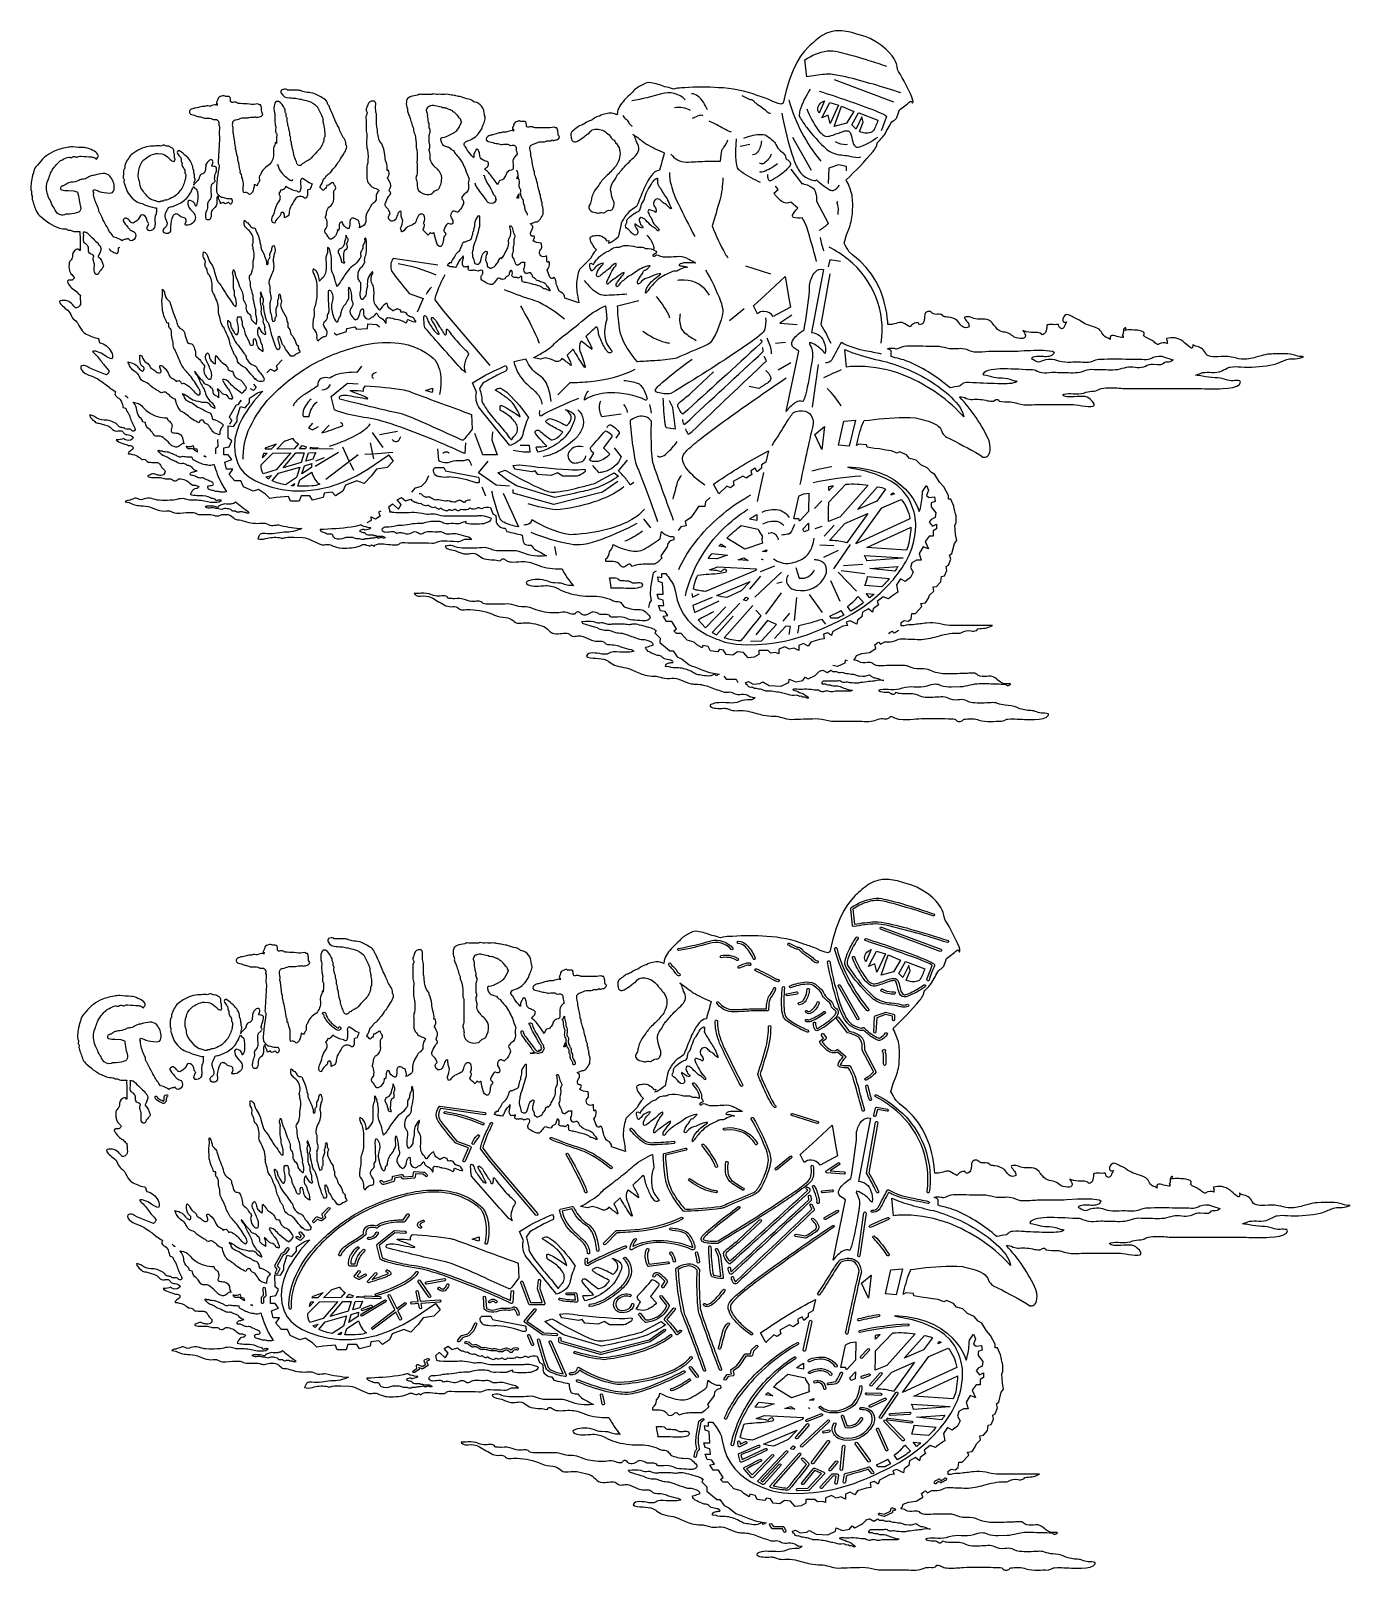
# Model space of a CAD drawing. Extents: x 1.1 to 38.4, y 1.6 to 45.1.
import ezdxf

# ---------------------------------------------------------------- set-up
doc = ezdxf.new("R2010")
doc.units = 0
doc.linetypes.add('0', pattern=[0])
doc.layers.add('1', color=7, linetype='0')

msp = doc.modelspace()

# ---------------------------------------------------------------- linework, layer by layer
at = {"layer": '1'}
for p, q in [((23.806473, 43.730587), (25.487465, 43.103359)), ((21.147011, 41.848904), (21.422989, 41.899075)), ((22.627281, 42.099773), (23.15416, 41.171474)), ((21.294113, 38.464428), (22.009232, 38.238598)), ((20.842461, 36.921276), (21.256477, 37.260021)), ((22.150581, 36.279064), (22.426559, 36.30415)), ((22.225845, 35.526394), (22.577095, 35.727093)), ((23.354866, 35.676907), (23.179245, 34.472637)), ((10.743454, 33.756527), (11.04451, 33.323757)), ((10.950424, 33.700085), (11.458466, 33.79417)), ((9.125275, 32.796902), (9.783836, 33.192043)), ((9.237671, 33.304119), (9.633308, 33.286129)), ((10.348312, 33.116772), (9.426331, 32.420589)), ((9.896729, 33.342571), (10.094116, 32.936184)), ((10.536484, 33.135601), (10.731903, 33.149563)), ((10.686996, 33.455471), (10.78109, 33.003902)), ((10.769989, 33.152279), (11.326752, 33.192043)), ((9.144089, 32.947445), (9.388702, 33.041515)), ((10.110451, 32.902554), (10.216599, 32.684002)), ((13.846016, 32.214596), (13.946373, 31.963696)), ((21.635345, 31.802013), (21.815598, 32.617916)), ((23.252525, 31.601955), (23.452591, 31.818707)), ((18.412277, 31.311382), (18.612984, 31.060482)), ((23.269203, 31.035122), (23.469269, 31.101788)), ((23.802704, 31.135159), (23.519279, 30.818386)), ((15.953522, 30.282711), (15.903343, 30.533596)), ((23.794357, 30.551617), (23.402573, 30.568295)), ((24.252846, 30.584988), (23.786034, 29.901394)), ((23.919403, 30.418255), (23.502602, 30.218166)), ((21.41861, 29.32626), (21.735367, 29.693035)), ((21.560318, 29.092861), (22.318893, 29.801418)), ((22.118835, 29.976452), (21.710365, 29.809734)), ((24.436249, 29.267864), (23.919403, 29.801388)), ((24.002769, 29.851391), (24.669647, 29.768047)), ((24.619621, 30.018124), (24.069443, 29.984768)), ((21.868759, 28.617687), (22.318893, 29.217861)), ((22.335564, 29.517971), (22.185524, 29.484646)), ((23.102478, 29.167858), (23.469269, 28.66769)), ((23.702667, 29.567989), (23.969421, 28.984463)), ((22.685677, 28.434292), (22.752357, 29.084499)), ((22.360573, 28.417629), (22.552299, 28.642696))]:
    msp.add_line(p, q, dxfattribs=at)
for points in [[(36.856674, 35.926449, 0.105829), (36.552345, 35.97773, 0.001489), (36.114197, 35.969402, 0.045705), (35.883163, 35.924129), (35.733971, 35.881496, -0.09428), (35.322891, 35.827419, -0.025916), (35.036453, 35.885693, 0.064402), (34.658974, 35.890957, -0.089032), (34.395008, 35.915318, -0.200318), (34.304291, 36.005596, 0.104631), (34.186913, 36.137737, 0.073949), (34.026123, 36.191586, -0.12153), (33.948189, 36.239101), (33.945183, 36.237423, -0.176213), (33.932877, 36.136242), (33.912399, 36.138302), (33.887245, 36.148922), (33.860443, 36.16534, -0.018776), (33.668243, 36.333157, 0.244286), (33.203476, 36.40707, 0.330406), (33.231552, 36.347408, 0.326006), (33.22995, 36.265621), (33.224869, 36.264523, 0.237872), (32.996445, 36.257854), (32.977715, 36.242443), (32.958862, 36.237423, -0.068106), (32.850597, 36.31065, 0.070054), (32.627708, 36.438072, -0.075882), (32.555244, 36.495052), (32.572426, 36.532833), (32.573616, 36.570446), (32.545998, 36.599377), (32.495697, 36.620647), (32.428871, 36.635372, 0.046533), (32.024063, 36.646679, 0.37544), (32.051346, 36.714046, 0.398487), (31.990196, 36.663708, 0.015511), (31.979774, 36.551273, -0.127046), (31.950584, 36.498413, -0.51675), (31.976341, 36.438412), (31.944458, 36.436413, -0.026788), (31.749069, 36.482647), (31.700279, 36.491528), (31.65831, 36.49284), (31.626579, 36.483349), (31.608475, 36.459789), (31.607407, 36.418926), (31.61351, 36.383572, 0.077713), (31.49646, 36.43922, -0.171092), (31.378479, 36.568569, 0.167292), (31.257538, 36.691708), (31.216522, 36.712414, 0.014366), (30.940399, 36.808346, -0.074706), (30.738899, 36.925167), (30.713057, 36.941109, 0.012266), (30.420246, 37.082523, 0.201589), (30.358627, 37.080151, 0.316819), (30.269218, 36.91061), (30.281517, 36.88789), (30.30394, 36.873699), (30.337372, 36.870663), (30.379341, 36.87962, 0.074751), (30.312668, 36.74015, -0.205375), (30.238083, 36.679852, -0.297069), (30.150925, 36.796017), (30.146759, 36.806484, -0.046226), (29.9459, 36.8036, 0.054759), (29.825241, 36.791927), (29.817131, 36.773022, -0.091768), (29.782682, 36.582935, -0.21933), (29.69043, 36.515499), (29.666924, 36.528362, 0.261933), (29.513741, 36.580029, -0.108506), (29.24662, 36.602459), (29.144936, 36.638271), (29.148605, 36.623379, -0.050011), (29.211571, 36.505669, -0.473167), (29.136467, 36.411449, -0.098268), (28.898972, 36.451763, -0.010779), (28.766678, 36.544216, 0.083334), (28.595139, 36.590649, -0.190239), (28.372286, 36.726879, -0.021777), (28.276955, 36.851158, 0.209959), (28.06498, 36.954739, 0.002949), (27.855461, 36.95927, -0.075151), (27.664909, 37.010632, 0.160128), (27.492477, 37.014339), (27.489578, 36.992229, 0.067799), (27.583076, 36.86237, -0.169775), (27.618645, 36.741283, -0.356542), (27.41658, 36.75935, -0.042591), (27.287567, 36.914074, 0.152111), (27.02887, 37.008205, -0.071448), (26.902008, 37.035793, -0.14729), (26.859627, 37.079113), (26.849442, 37.086636, 0.04545), (26.690308, 37.091442, -0.208447), (26.546356, 37.157009, 0.298077), (26.450249, 37.168301, 0.337129), (26.364479, 37.065014), (26.363529, 37.033413, -0.01505), (26.347313, 36.905666, -0.290509), (26.24962, 36.804703, -0.36361), (26.177223, 36.859539, 0.080676), (26.04628, 36.827785, 0.077091), (25.949783, 36.737576, 0.00948), (25.750454, 36.854382, 0.137072), (25.654747, 36.860394, 0.017243), (25.466698, 36.811962, -0.063466), (25.32605, 36.801357), (25.318687, 36.879147, 0.085165), (25.084526, 37.831768), (24.984291, 38.030193), (24.861076, 38.225597), (24.712669, 38.415554), (24.53685, 38.597637), (24.331406, 38.769421), (24.220566, 38.866192, 0.008451), (24.086258, 39.104198), (24.152786, 39.337597), (24.234001, 39.548824, 0.07889), (24.323067, 40.004833, 0.052435), (24.311401, 40.464428), (24.29718, 40.52058), (24.246132, 40.66441, 0.054592), (24.157806, 40.865932), (24.143959, 40.882), (24.148865, 40.899044, 0.028229), (24.903198, 41.69136, 0.051857), (24.998653, 41.841194, 0.077627), (25.021286, 41.940121, 0.043092), (25.225235, 42.171047, 0.011266), (25.436539, 42.538754, 0.093391), (25.567741, 42.636578), (25.579674, 42.654629, -0.013347), (25.653488, 42.872387, 0.018717), (25.95472, 43.1078), (25.975143, 43.11964, -0.191581), (26.019547, 43.060543), (26.022036, 43.061779, 0.257315), (26.032509, 43.141201), (26.011139, 43.205746, 0.037702), (25.621666, 43.960995), (25.600212, 44.01759, 0.099638), (25.499374, 44.311855), (25.440971, 44.401928), (25.364166, 44.49612), (25.266388, 44.593166), (25.145073, 44.691845), (24.997658, 44.790905), (24.821571, 44.889111), (24.680428, 44.94482), (24.449745, 45.017147, 0.068319), (23.963295, 45.108166), (23.838715, 45.102962), (23.713722, 45.080853), (23.588715, 45.038921), (23.464081, 44.974316, 0.035858), (23.076218, 44.653988), (22.967453, 44.533932), (22.857216, 44.386959), (22.747726, 44.20779), (22.641129, 43.991131), (22.539612, 43.731716), (22.445351, 43.424236), (22.360519, 43.063427), (22.301437, 43.034634, -0.058993), (21.995575, 43.147198, 0.025779), (21.648407, 43.273815, 0.080914), (20.535835, 43.499386, 0.036822), (19.578827, 43.497025), (19.485992, 43.491703, 0.073674), (19.269814, 43.4622), (19.230835, 43.464611, 0.081751), (19.018143, 43.522457, 0.058786), (18.623444, 43.639263), (18.565086, 43.643917), (18.512917, 43.641216, 0.037357), (18.225136, 43.488979, 0.06576), (18.1064, 43.376431), (18.063957, 43.336514, 0.054355), (17.765423, 43.018913, 0.084791), (17.675697, 42.818249), (17.665771, 42.733715, 0.209716), (17.356468, 42.762051, 0.083001), (17.17083, 42.699184, 0.123036), (16.960705, 42.590149, -0.157468), (16.887589, 42.56477, 0.087749), (16.727135, 42.472275, -0.085314), (16.597687, 42.41737, 0.092939), (16.548187, 42.387035), (16.504143, 42.346218, 0.069301), (16.381083, 42.244343, 0.198649), (16.361885, 42.144878, 0.071492), (16.38662, 42.018627, 0.411507), (16.530304, 41.981243), (16.546751, 41.988857, 0.002111), (16.734741, 42.108852, -0.042961), (16.822432, 42.188648, -0.112472), (16.853355, 42.195827), (16.910339, 42.258099), (16.904793, 42.258038, -0.212151), (17.039591, 42.322571, -0.203733), (17.370186, 42.22707, -0.092819), (17.501205, 42.086514, 0.092446), (17.583046, 42.012157, -0.087593), (17.61171, 41.958813, 0.040242), (17.660637, 41.911144, 0.007652), (17.720634, 41.80183, -0.224732), (17.676689, 41.3699, -0.118152), (17.582176, 41.231472, -0.029523), (17.315895, 40.956646, 0.062869), (17.127792, 40.714092, 0.096494), (16.984802, 40.487022), (16.969677, 40.4519), (16.954422, 40.416836, 0.024279), (16.927315, 40.269787, -0.052766), (16.868902, 40.149689, 0.283865), (16.886909, 40.058559, 0.252684), (17.055481, 39.972332), (17.110161, 39.955547, 0.071104), (17.211077, 39.967697), (17.219032, 39.967964), (17.22699, 39.967785), (17.278572, 39.957775, 0.178518), (17.353012, 40.001934, -0.225974), (17.46751, 40.031433, 0.322525), (17.546196, 40.087368), (17.554268, 40.105068, 0.242288), (17.563095, 40.303616, -0.074285), (17.494377, 40.542156, -0.203837), (17.535086, 40.806175, -0.086244), (17.613785, 40.909389, 0.083113), (17.643827, 40.974773, -0.1337), (17.732849, 41.097073, 0.017817), (17.829636, 41.218243, -0.018502), (18.186117, 41.571609, 0.123159), (18.278769, 41.73959, 0.183623), (18.224213, 41.954494, -0.020168), (18.168938, 42.113552, 0.070422), (18.116089, 42.183392, -0.008935), (18.46698, 41.923321), (18.495171, 41.905499, 0.022005), (19.0009, 41.65414, -0.005819), (18.86718, 41.171612, 0.209668), (18.638199, 41.019878, 0.068951), (18.4014, 40.584152, 0.00225), (18.227276, 40.15831), (18.214127, 40.143398), (18.196152, 40.127773, 0.018329), (18.010086, 39.99667, 0.073219), (17.789917, 39.688442), (17.783318, 39.667919), (17.769119, 39.604321), (17.700424, 39.270809, -0.006916), (17.477417, 39.117199, -0.078913), (17.409355, 39.100033, 0.412361), (17.439491, 39.1721), (17.378349, 39.160564, 0.211248), (17.344978, 39.214214, 0.09122), (17.189381, 39.307468, 0.140115), (17.048204, 39.307232, -0.133046), (16.964745, 39.306438, -0.219825), (16.911961, 39.275059, 0.36933), (16.895241, 39.234646, 0.162087), (16.957069, 39.076412, 0.088272), (17.074883, 38.925121), (17.066216, 38.899746, 0.078462), (16.91732, 38.671246), (16.602959, 38.35667), (16.592949, 38.342648), (16.582085, 38.315258, 0.062466), (16.514427, 37.884594), (16.516548, 37.841625, 0.009973), (16.583725, 37.420467), (16.241951, 37.529766), (16.18663, 37.549053, 0.330505), (16.075096, 37.72073, -0.200232), (15.998512, 37.810345), (15.968887, 37.891338, -0.060538), (15.935266, 38.043442, 0.11976), (15.886375, 38.13409), (15.837578, 38.101757), (15.813095, 38.103313), (15.789948, 38.119564), (15.768387, 38.146969, -0.052741), (15.687225, 38.344921, 0.229784), (15.751816, 38.555737), (15.743271, 38.575008), (15.729752, 38.588848), (15.725983, 38.586025, -0.400729), (15.688934, 38.56834, -0.070009), (15.676503, 38.709396, 0.07656), (15.667007, 38.742809, -0.271735), (15.513023, 38.743069, -0.319141), (15.481285, 38.89027, -0.022078), (15.519264, 38.937725, 0.174044), (15.531273, 39.04623), (15.527054, 39.073589), (15.520943, 39.100582), (15.507622, 39.108028, -0.135742), (15.289604, 39.171124), (15.283051, 39.180538, 0.105469), (15.333617, 39.265362, 0.517944), (15.282812, 39.306202), (15.269449, 39.306046, -0.399121), (15.228165, 39.337761, -0.24077), (15.233299, 39.437115), (15.265495, 39.499828, 0.217185), (15.274872, 39.590557, 0.011125), (15.225901, 39.640949, -0.148343), (15.221497, 39.664425, 0.188158), (15.310013, 39.687191, -0.092669), (15.402138, 39.71159, 0.192987), (15.466972, 39.755047, 0.089756), (15.56756, 39.905205, 0.060986), (15.574707, 39.94978), (15.576241, 40.047054, 0.109063), (15.553558, 40.145702, -0.039965), (15.544609, 40.259197, -0.279065), (15.524315, 40.289013, 0.178554), (15.500648, 40.407192), (15.499619, 40.413799), (15.501876, 40.457012, 0.32249), (15.482658, 40.492245, 0.032145), (15.420448, 40.738064, 0.054923), (15.365052, 40.950127), (15.355209, 40.988029, 0.042663), (15.330473, 41.06744), (15.326447, 41.081676), (15.32866, 41.124889, 0.322691), (15.30954, 41.160198, 0.007558), (15.24295, 41.51376, -0.080094), (15.229057, 41.565487, 0.095646), (15.205048, 41.732082), (15.202675, 41.776104, -0.40387), (15.271301, 41.897076, -0.021008), (15.372635, 41.927914), (15.392715, 41.936596, -0.191384), (15.540092, 41.970684, 0.139016), (15.679382, 41.993237, -0.038115), (15.791275, 42.00169, 0.016194), (15.83036, 42.021633, -0.283477), (15.854286, 42.000622, -0.033483), (15.967079, 42.027218, 0.275605), (16.038307, 42.115841, -0.241219), (15.995833, 42.218685, 0.11796), (15.971726, 42.334911, 0.028206), (15.962769, 42.363644, -0.22513), (15.891739, 42.385403, -0.089032), (15.63607, 42.364071, 0.018241), (15.344506, 42.363655, -0.106371), (15.27002, 42.388744, 0.115911), (15.160004, 42.386089, -0.507536), (15.102036, 42.437862, 0.113351), (15.086693, 42.525223, 0.275159), (15.04097, 42.544262, -0.149708), (14.911003, 42.558666, 0.193567), (14.864769, 42.553127), (14.846382, 42.546795, 0.258781), (14.744667, 42.464703, -0.130647), (14.709156, 42.366886, 0.218544), (14.714752, 42.320034, 0.511726), (14.73394, 42.329845), (14.733932, 42.269436, 0.434337), (14.699043, 42.292248, 0.045352), (14.533661, 42.242077), (14.523148, 42.2411, 0.143098), (14.393059, 42.228313), (14.376198, 42.224529, 0.109284), (14.215698, 42.182384, -0.05672), (14.087806, 42.154472), (14.066284, 42.148422, 0.178676), (13.968913, 42.081108, 0.519704), (14.023285, 41.976925, -0.051995), (14.192177, 41.931698), (14.212318, 41.927563, -0.105794), (14.351618, 41.899242, 0.118756), (14.413742, 41.896664, -0.023209), (14.581216, 41.900261, -0.16594), (14.617516, 41.878857, 0.1832), (14.696938, 41.872768, -0.573186), (14.809894, 41.765812, 0.142025), (14.830177, 41.688976, -0.070573), (14.835022, 41.594112), (14.823624, 41.60136), (14.763908, 41.532284, 0.180158), (14.720528, 41.391186, -0.061013), (14.717819, 41.183331), (14.671837, 41.172344), (14.627701, 41.159908, 0.216864), (14.537506, 41.071774), (14.510963, 41.010815, -0.117326), (14.426689, 40.896511, -0.044811), (14.34922, 40.871532, 0.204218), (14.320602, 40.839275), (14.283852, 40.75526, 0.04778), (14.106575, 41.003887, 0.031626), (14.010544, 41.122921, -0.077413), (13.927261, 41.193111, -0.115158), (13.989395, 41.253307, 0.196746), (14.032455, 41.35252), (14.025383, 41.377865), (14.008659, 41.397167), (13.984482, 41.412182, -0.018079), (13.857484, 41.462517, -0.271278), (13.783945, 41.595844, 0.070411), (13.748635, 41.729225, 0.246369), (13.681388, 41.76495, -0.147512), (13.63958, 41.673901, 0.162376), (13.611824, 41.575649), (13.611, 41.551449), (13.611412, 41.527248), (13.605591, 41.526745, -0.035483), (13.439842, 41.720119), (13.431343, 41.736156, 0.117864), (13.35453, 41.856991, -0.445217), (13.376137, 41.965923, -0.108917), (13.470604, 42.00732, 0.175038), (13.799377, 42.277706, 0.120956), (13.859184, 42.40144), (13.874065, 42.429859, 0.005091), (13.930842, 42.584587, 0.19791), (13.920662, 42.715237, 0.013672), (13.895232, 42.86253, 0.174306), (13.749344, 43.055981, 0.042082), (13.623337, 43.097576), (13.611946, 43.102978, 0.120264), (13.475487, 43.173214, -0.0317), (13.254317, 43.241451, 0.003771), (13.110672, 43.265911, 0.108206), (12.995888, 43.285244), (12.980995, 43.287838, 0.121692), (12.796188, 43.310757, -0.054584), (12.646492, 43.31509, -0.148704), (12.468361, 43.326168), (12.458725, 43.325924, -0.270179), (12.383949, 43.308437), (12.145454, 43.308819, 0.186775), (12.032433, 43.290478), (11.979279, 43.280285, 0.096923), (11.766929, 43.214146, 0.24746), (11.707818, 43.095776, 0.127715), (11.735154, 42.897667, -0.110458), (11.737602, 42.837826, 0.089553), (11.781578, 42.72134, -0.059523), (11.823608, 42.592007, -0.045134), (11.871635, 42.431637, -0.033376), (11.907196, 42.347988, 0.168322), (11.932465, 42.227261, -0.081264), (11.969887, 42.072598, -0.043427), (11.983292, 41.803295, 0.112792), (12.001442, 41.750881, -0.072413), (12.009033, 41.596844, 0.005737), (12.010056, 41.060543, -0.105396), (11.987569, 40.999432, 0.206142), (11.995462, 40.884411, -0.138469), (12.010483, 40.737251, 0.326069), (12.17127, 40.507511, 0.162462), (12.402184, 40.493343, 0.133957), (12.496788, 40.571636), (12.509434, 40.58189, -0.000498), (12.601907, 40.624767, 0.156825), (12.654007, 40.704815), (12.66275, 40.724712, 0.155637), (12.702119, 40.888363, 0.220466), (12.642097, 41.130535, 0.084297), (12.521423, 41.245571), (12.508514, 41.258663, 0.026645), (12.416054, 41.385098, -0.196525), (12.382136, 41.562439, 0.11215), (12.359229, 41.698086, -0.180132), (12.371894, 41.808239, 0.155447), (12.359922, 41.908592, -0.036532), (12.35537, 41.939678), (12.355262, 42.151836, -0.091129), (12.379869, 42.238384, 0.133715), (12.372063, 42.339382, -0.312735), (12.351891, 42.389202, 0.171512), (12.336212, 42.513912), (12.331314, 42.531063, 0.002181), (12.308015, 42.704342, 0.188904), (12.286798, 42.813793, -0.27811), (12.307747, 42.929867, -0.019984), (12.332214, 42.972973, -0.234321), (12.365166, 42.980679, -0.207958), (12.512062, 42.993862, -0.042045), (12.696491, 42.954094, 0.072421), (12.829834, 42.92564), (12.843086, 42.921734), (12.9272, 42.88583, -0.219649), (13.015617, 42.832592, 0.035245), (13.06649, 42.810085), (13.073502, 42.802578, 0.068195), (13.143578, 42.718304, 0.074814), (13.226157, 42.624691, -0.158524), (13.237873, 42.589409, 0.13488), (13.260773, 42.539104), (13.262489, 42.526028, -0.089232), (13.111002, 42.268536, -0.060453), (13.040115, 42.213879), (12.948883, 42.166653, -0.100687), (12.71122, 42.08477, 0.538304), (12.679176, 42.016384, 0.040079), (12.706139, 41.928417, 0.202361), (12.840546, 41.837139), (12.860237, 41.831142, -0.208839), (12.968002, 41.764645, 0.16604), (13.036889, 41.724651, -0.148063), (13.064217, 41.671429, 0.042564), (13.174683, 41.548962, -0.010127), (13.290375, 41.372997, 0.018437), (13.383408, 41.191509, 0.052576), (13.482675, 40.920681, 0.12968), (13.460983, 40.759487), (13.465515, 40.697292, -0.298068), (13.36438, 40.497555, 0.151768), (13.275854, 40.400856, 0.288494), (13.301056, 40.324703, -0.235615), (13.324432, 40.249401), (13.320083, 40.218227, -0.119246), (13.201508, 40.027386), (13.18071, 40.003246), (13.159782, 39.979198), (13.141365, 39.981213, 0.117405), (13.045665, 40.0116, 0.248295), (12.979447, 39.959209, 0.325599), (12.982437, 39.816372), (13.005713, 39.77676, -0.302868), (13.00374, 39.653004, -0.310468), (12.949677, 39.643307), (12.900803, 39.658855, 0.343037), (12.867302, 39.648617, 0.100617), (12.762956, 39.474117, 0.294927), (12.803352, 39.406139, -0.444497), (12.805398, 39.323574, 0.217132), (12.755539, 39.208492, -0.098793), (12.713742, 39.037296, -0.295519), (12.647255, 39.009457), (12.618217, 39.024502, -0.155375), (12.555675, 39.136002, -0.042973), (12.493927, 39.402325), (12.485046, 39.398937, -0.481063), (12.379272, 39.407162, -0.065444), (12.327957, 39.333294, -0.050057), (12.173233, 39.4799, 0.093912), (12.221376, 39.600887, 0.197096), (12.200752, 39.653439), (12.190933, 39.669277), (12.203896, 39.68655, 0.234977), (12.199183, 39.901661, 0.458649), (12.046256, 39.88348, 0.079376), (11.98642, 39.738354), (11.975006, 39.708721, -0.232448), (11.919312, 39.652813, -0.050026), (11.740387, 39.563641, 0.097095), (11.64125, 39.461029, -0.143277), (11.576889, 39.421734), (11.573074, 39.429333, 0.125329), (11.535385, 39.51556), (11.543777, 39.525936, 0.090245), (11.604477, 39.755489, -0.031009), (11.561165, 39.868542, 0.026823), (11.555565, 40.002651), (11.542534, 40.01054, 0.261424), (11.465225, 39.933773, -0.001507), (11.414812, 39.797253, -0.334865), (11.276236, 39.729851, -0.581127), (11.239998, 39.920956), (11.251335, 39.935711, 0.0617), (11.196716, 40.060894, -0.002694), (11.12558, 40.127102, -0.218067), (11.1071, 40.215664, -0.090386), (11.19632, 40.405025), (11.210587, 40.429302), (11.224548, 40.453747, 0.622736), (11.230815, 40.575394, -0.324808), (11.222557, 40.60191), (11.225754, 40.617062, 0.02026), (11.263755, 40.706936, 0.1816), (11.230766, 40.845623, -0.013652), (11.174942, 40.94569), (11.177405, 40.962307, 0.254628), (11.216423, 41.095425, 0.080178), (11.199501, 41.166058, 0.085534), (11.163467, 41.155193), (11.162581, 41.16441, 0.123955), (11.13443, 41.393734, -0.055142), (11.099693, 41.591824, 0.07539), (11.032432, 41.853115, 0.184005), (10.976279, 41.957943, -0.139764), (10.908051, 42.147289, -0.063097), (10.888444, 42.310528, -0.015127), (10.865356, 42.448406), (10.865112, 42.717083, 0.120371), (10.848419, 42.798412, -0.071254), (10.842041, 43.022701, 0.209726), (10.802345, 43.123257), (10.76857, 43.123272, 0.406475), (10.613419, 43.017529, -0.044341), (10.568602, 42.892418, 0.26333), (10.587264, 42.820675, -0.305174), (10.579002, 42.736004, 0.098405), (10.566832, 42.590267, -0.001232), (10.570517, 42.297619), (10.574256, 42.273556, -0.094412), (10.59198, 42.112637), (10.584305, 41.963375, 0.078349), (10.604103, 41.739971, -0.070671), (10.614906, 41.368298), (10.610001, 41.349819, 0.159006), (10.592972, 41.203991), (10.593109, 40.987347, 0.142401), (10.631386, 40.814587, -0.042381), (10.701744, 40.72514, 0.151354), (10.850021, 40.647732, -0.087678), (10.935646, 40.592342, 0.259586), (10.852016, 40.411045, 0.000111), (10.850921, 40.334026, -0.197222), (10.760994, 40.229031, 0.12265), (10.717454, 40.184139, 0.006818), (10.587147, 39.953442, 0.132236), (10.561005, 39.763027, -0.320867), (10.470932, 39.586102, -0.058601), (10.369904, 39.536953, 0.237304), (10.388252, 39.615856, -0.003043), (10.351104, 39.749813), (10.337257, 39.758938, -0.090919), (10.24176, 39.804729, 0.557047), (10.110855, 39.721279, -0.085004), (10.09227, 39.535793, -0.450108), (10.053658, 39.520733, -0.27486), (9.892517, 39.709606, 0.386567), (9.810928, 39.624538), (9.807709, 39.597698), (9.803505, 39.51466), (9.800095, 39.4893), (9.794205, 39.471233, -0.366522), (9.755028, 39.492657), (9.757881, 39.464291), (9.756691, 39.440411, -0.226986), (9.589926, 39.216709, -0.360944), (9.520699, 39.247509, -0.025034), (9.454826, 39.348812, -0.128228), (9.400694, 39.422665, -0.283156), (9.436256, 39.52438, 0.192569), (9.465375, 39.606995, 0.117121), (9.442604, 39.796261), (9.430176, 39.815563), (9.41472, 39.829815, 0.113295), (9.455391, 40.017361), (9.504761, 40.116116), (9.509674, 40.118618), (9.531938, 40.127529, 0.233042), (9.658768, 40.353176), (9.656097, 40.368969), (9.656099, 40.517956, -0.301428), (9.673866, 40.601086), (9.692428, 40.621517, 0.38686), (9.69194, 40.721066, -0.120403), (9.647789, 40.808498), (9.632065, 40.815136, 0.161565), (9.571899, 40.792049), (9.521538, 40.752682, -0.363637), (9.457641, 40.746243, -0.256097), (9.394753, 40.629616, 0.016996), (9.356003, 40.590511, 0.034625), (9.26236, 40.682949), (9.271538, 40.703426, 0.058598), (9.360809, 40.910213), (9.38546, 40.933788, 0.138533), (9.451706, 41.019955, -0.068338), (9.545708, 41.091015, 0.079397), (9.629128, 41.194195, -0.054439), (9.706558, 41.271145, 0.057392), (9.768257, 41.3829, -0.110621), (9.80571, 41.422314), (9.818199, 41.436199, -0.038859), (9.940933, 41.62756, 0.033973), (10.016647, 41.78828, 0.154557), (10.009996, 41.864239, -0.339112), (9.991347, 41.903866, 0.185923), (9.947525, 42.062038, -0.080159), (9.802429, 42.355694, -0.041267), (9.628967, 42.733654, -0.021324), (9.520766, 42.985882, -0.166133), (9.476089, 43.075481, 0.15635), (9.359566, 43.193447, 0.065362), (9.053062, 43.345394, 0.019223), (8.855011, 43.371685, -0.036921), (8.711594, 43.417126, 0.086001), (8.605759, 43.427242), (8.335251, 43.427578), (8.334618, 43.428371), (8.330727, 43.447216, 0.209414), (8.184145, 43.434696, 0.407038), (8.170701, 43.346836, 0.302302), (8.399269, 43.211514, -0.010088), (8.582283, 43.19981, 0.063249), (8.73465, 43.174053, 0.004737), (8.931107, 43.120342, -0.108084), (9.170398, 42.981415), (9.182019, 42.9664), (9.192268, 42.950417, -0.01817), (9.341133, 42.640285), (9.344208, 42.625805, 0.0128), (9.355401, 42.489819, -0.171464), (9.375336, 42.400021, 0.073648), (9.38755, 42.327892, -0.034784), (9.400299, 42.116451), (9.397827, 42.108669), (9.39402, 42.101421, 0.273842), (9.370622, 42.029903, -0.139442), (9.349663, 41.941677, -0.133875), (9.177574, 41.685558, 0.027194), (9.019051, 41.508114, -0.110302), (8.887909, 41.428722, 0.067121), (8.819824, 41.376888, 0.182266), (8.745567, 41.325191, -0.608854), (8.613777, 41.352673), (8.609161, 41.36462, 0.063351), (8.553801, 41.509121, -0.086456), (8.517555, 41.65411, -0.016485), (8.460914, 41.894711, 0.179395), (8.437378, 41.999874, -0.137878), (8.4366, 42.077023, 0.081722), (8.411691, 42.14909, -0.126948), (8.411537, 42.219112), (8.41124, 42.231503, 0.021272), (8.382866, 42.314251, 0.026243), (8.376901, 42.389233, -0.110783), (8.352043, 42.476528, -0.141958), (8.339223, 42.617451, 0.20986), (8.316246, 42.667675, -0.230448), (8.309537, 42.703758, 0.009088), (8.310867, 42.762798), (8.307517, 42.770992, -0.272238), (8.283122, 42.852203, 0.171365), (8.260787, 42.9147, 0.135297), (8.098472, 43.106823, 0.437703), (7.991203, 43.05891, 0.198399), (7.986951, 42.767658, -0.113938), (7.988815, 42.700848, 0.034837), (7.993294, 42.482021, -0.033809), (8.016418, 42.362499, 0.098465), (8.01493, 42.230724, 0.115981), (8.033882, 42.204617, -0.134621), (8.038544, 42.108715, -0.011042), (8.030602, 41.924679, 0.087341), (8.000633, 41.954098, -0.130096), (7.963567, 41.826542, 0.147769), (7.95226, 41.657722, -0.214681), (7.837135, 41.327663, 0.020203), (7.682672, 41.208981, 0.126362), (7.58625, 41.032024, 0.262413), (7.545898, 40.972073), (7.550995, 40.874737, -0.147402), (7.509964, 40.790417, 0.108993), (7.485626, 40.727291, 0.028846), (7.410011, 40.763409), (7.405702, 40.750134, -0.089104), (7.35241, 40.547619, -0.167265), (7.273048, 40.480297), (7.254478, 40.486324, 0.401655), (7.111137, 40.527615), (7.101891, 40.545284, -0.067745), (7.100151, 40.73605, 0.1162), (7.069052, 40.931496, -0.038378), (7.036987, 41.066402, -0.049227), (7.023804, 41.05476, -0.205652), (7.01577, 41.146004, 0.255067), (6.998734, 41.174358), (6.99604, 41.183132, 0.040625), (6.951012, 41.422024, 0.058689), (6.911746, 41.621693, -0.006964), (6.893052, 41.721539, -0.186009), (6.882874, 41.822994, 0.255222), (6.865921, 41.851421), (6.862297, 41.866497, 0.012595), (6.820671, 42.205914, -0.143713), (6.812111, 42.31242, 0.048874), (6.794891, 42.435711), (6.795433, 42.470959, -0.429978), (6.882591, 42.593258, 0.064488), (7.053223, 42.645779), (7.071083, 42.649395, -0.009299), (7.214661, 42.644665), (7.230942, 42.64677, -0.123167), (7.376465, 42.66238, 0.140191), (7.434151, 42.680447, -0.381509), (7.457725, 42.660839, 0.002065), (7.583328, 42.680706, 0.198554), (7.652672, 42.75964, -0.272813), (7.614854, 42.884228, 0.093698), (7.594929, 42.990635, -0.005807), (7.591202, 43.013744, -0.183976), (7.520866, 43.038311), (7.506927, 43.039349, -0.089724), (7.271873, 43.033199, 0.03031), (7.016136, 43.048138, -0.16221), (6.901039, 43.079693, 0.129134), (6.792282, 43.084469, -0.492578), (6.734711, 43.135662, 0.09687), (6.725701, 43.224331, 0.339063), (6.661369, 43.248684, -0.14984), (6.553126, 43.271446), (6.541678, 43.273502, 0.110067), (6.415771, 43.234718, 0.19993), (6.373268, 43.158733), (6.369658, 43.147427, 0.100785), (6.334127, 43.068436, 0.33765), (6.350661, 43.043694, 0.318544), (6.360497, 43.053371), (6.356934, 42.992611, 0.436271), (6.327049, 43.018215, 0.054765), (6.167816, 42.98019, -0.121677), (6.094643, 42.984692, 0.075852), (6.031105, 42.975582, -0.04487), (5.930252, 42.965588, 0.008547), (5.790459, 42.92738, 0.101541), (5.62471, 42.890667), (5.607002, 42.879116, 0.663075), (5.62661, 42.74522, -0.050405), (5.799323, 42.687832, -0.000684), (5.910767, 42.666836, 0.172191), (6.030434, 42.640011, -0.049457), (6.189171, 42.631969), (6.197052, 42.628338), (6.204201, 42.623425, 0.293931), (6.281746, 42.598858, -0.268516), (6.388947, 42.564816, -0.17422), (6.403152, 42.460552), (6.404114, 42.450893, -0.159003), (6.419243, 42.325954, 0.103064), (6.424312, 42.120323, -0.025935), (6.426188, 42.084312, 0.003818), (6.387864, 41.445431, 0.125546), (6.387886, 41.364742, -0.238645), (6.409538, 41.295025, -0.022764), (6.3605, 40.944679, -0.012196), (6.338928, 40.733189, 0.048392), (6.340346, 40.559292, 0.152926), (6.385994, 40.480801, 0.099303), (6.471909, 40.407391, 0.026617), (6.542419, 40.398602, 0.137316), (6.664986, 40.365627, 0.11184), (6.75701, 40.369015, 0.08171), (6.785186, 40.302624, -0.220862), (6.746931, 40.210739, -0.313976), (6.714561, 40.217358), (6.699173, 40.233105), (6.682655, 40.258038), (6.668373, 40.253536, -0.108454), (6.583588, 40.217571, -0.270334), (6.531067, 40.259853, -0.042129), (6.459145, 40.226803), (6.455513, 40.228649, 0.093656), (6.4366, 40.293072), (6.407691, 40.347134, -0.159459), (6.393341, 40.432354), (6.389412, 40.445507, 0.264255), (6.343658, 40.327618), (6.346563, 40.274212, -0.284488), (6.250038, 40.078194, 0.241158), (6.190338, 39.919567, -0.14639), (6.15645, 39.782619, -0.384058), (6.059029, 39.774914, -0.218818), (6.036489, 39.847527), (6.036243, 39.879635, -0.115745), (6.082796, 40.070221, 0.151221), (6.090542, 40.196423, -0.203753), (6.131697, 40.302067, -0.015332), (6.174325, 40.357845, 0.143832), (6.192101, 40.499157, -0.072317), (6.192941, 40.735252, -0.201687), (6.247406, 40.801277, 0.10315), (6.298988, 40.861584), (6.30088, 40.877254), (6.295189, 40.893444), (6.280334, 40.910229), (6.270409, 40.924313, 0.288697), (6.290161, 40.983395, -0.1351), (6.30468, 41.050365, 0.131875), (6.338653, 41.230572, 0.312002), (6.289597, 41.26791), (6.266838, 41.272091), (6.207321, 41.280514), (6.203499, 41.291927, 0.117289), (6.24057, 41.407375, 0.60166), (6.139656, 41.450558, 0.120459), (6.040657, 41.324673, 0.011254), (6.020113, 41.147514, -0.209649), (5.954369, 41.063305), (5.944824, 41.060436, 0.309637), (5.864792, 40.999462, 0.053381), (5.840096, 40.913601), (5.83197, 40.901333, -0.024385), (5.723709, 40.794964), (5.715056, 40.793728, -0.247463), (5.723306, 40.864986, 0.268862), (5.717576, 40.949749, -0.045291), (5.712876, 41.038967, -0.156724), (5.698647, 41.143017, 0.19517), (5.676819, 41.191982, -0.047551), (5.664803, 41.272198, 0.146159), (5.493648, 41.553246, 0.035211), (5.296404, 41.712692, 0.768834), (5.23864, 41.636013, 0.008378), (5.316926, 41.53178, -0.171239), (5.335772, 41.43877, 0.182227), (5.359108, 41.386547, -0.143965), (5.361809, 41.321377, 0.186494), (5.412467, 41.226849, -0.20311), (5.440192, 41.110279, 0.191372), (5.461722, 41.060436, -0.157465), (5.46376, 40.974789, -0.09376), (5.433914, 40.840832, -0.119762), (5.279109, 40.55146, -0.078646), (5.115906, 40.4035, -0.010449), (4.923953, 40.321575, -0.09779), (4.872208, 40.317471, 0.175024), (4.826874, 40.290371), (4.821785, 40.288006), (4.78141, 40.292599, 0.318611), (4.745926, 40.274837, -0.164474), (4.638123, 40.293591), (4.619148, 40.299648), (4.599861, 40.304653, -0.186129), (4.407341, 40.40382, -0.051673), (4.200336, 40.66991, -0.130847), (4.167984, 40.812847, 0.03805), (4.131508, 40.939938, -0.123176), (4.163315, 41.239681, -0.181324), (4.283715, 41.459595, -0.143977), (4.620575, 41.634682), (4.646684, 41.637043), (4.672897, 41.637432), (4.788712, 41.629406, -0.143817), (4.866959, 41.60458, -0.05042), (5.031311, 41.468838, 0.125396), (5.133606, 41.41563), (5.140503, 41.41737, 0.266547), (5.165443, 41.489193, -0.2581), (5.152672, 41.52673, 0.14697), (5.136772, 41.634533, -0.004542), (5.133385, 41.72414, 0.221108), (5.069387, 41.800621, 0.043179), (4.992462, 41.842083, 0.027829), (4.922279, 41.8428, -0.079778), (4.860405, 41.873852, 0.205072), (4.801186, 41.862194, -0.18228), (4.707596, 41.857143, 0.042639), (4.542801, 41.843639, 0.153912), (4.073822, 41.704678), (3.963402, 41.630627, 0.125534), (3.845383, 41.497738, 0.079868), (3.759757, 41.332333, 0.19806), (3.745944, 41.235298, -0.241114), (3.720604, 41.188686), (3.716698, 41.182354, 0.095581), (3.706473, 41.056927, -0.002232), (3.699332, 40.952465), (3.701584, 40.943218), (3.70559, 40.934582, -0.312797), (3.720696, 40.861019, 0.226567), (3.734344, 40.777859, 0.012084), (3.808266, 40.567684, 0.161654), (4.152817, 40.243114, -0.136918), (4.307076, 40.185543), (4.321253, 40.178333, 0.01312), (4.593654, 40.105473), (4.617953, 40.102737), (4.642381, 40.101635, 0.047053), (4.641045, 39.98489, -0.102457), (4.602814, 39.868252, 0.098972), (4.600327, 39.676826, -0.091393), (4.585176, 39.549404, -0.251318), (4.448055, 39.449287, -0.524509), (4.379463, 39.549419, -0.040487), (4.428405, 39.652721, -0.194682), (4.379921, 39.729656), (4.368814, 39.776455, 0.347398), (4.224887, 39.907326, 0.297818), (4.175836, 39.864773, -0.188031), (4.038798, 39.710201), (4.007731, 39.691673), (3.976013, 39.674282, -0.337274), (3.899872, 39.718578, 0.17071), (3.785143, 39.812294, 0.276445), (3.715965, 39.782452), (3.698914, 39.762508), (3.698509, 39.740185, 0.103634), (3.829781, 39.560329, 0.013005), (3.888443, 39.484173), (3.901895, 39.473461, -0.016678), (4.019981, 39.414608), (4.02861, 39.405315), (4.047369, 39.369762, -0.35961), (3.962448, 39.175762), (3.930038, 39.170238), (3.896645, 39.179028), (3.863853, 39.204662), (3.835106, 39.241817, -0.249273), (3.758465, 39.214729, 0.195524), (3.668358, 39.174038, 0.027278), (3.512296, 39.257839, 0.080223), (3.433266, 39.270962), (3.426277, 39.274303, 0.055889), (3.334389, 39.405346, -0.0445), (3.271629, 39.511761, -0.018899), (3.04805, 39.940884, -0.101928), (3.00972, 40.011684, 0.182136), (2.979196, 40.123363, -0.062494), (2.861473, 40.473904), (2.866745, 40.519085, 0.10355), (2.848581, 40.576366, -0.547569), (2.904678, 40.614391, -0.019198), (3.015556, 40.568172, 0.062556), (3.309357, 40.520092), (3.360786, 40.523052), (3.400291, 40.541012), (3.427055, 40.571484), (3.442604, 40.611828), (3.448501, 40.659359, 0.180931), (3.322565, 41.002426, 0.222207), (3.132164, 41.073849, 0.077684), (2.89312, 41.024853, 0.063125), (2.766745, 40.996635, 0.018707), (2.629464, 40.926559, -0.097174), (2.550598, 40.913052, 0.10023), (2.448753, 40.87785, -0.090592), (2.223917, 40.826263, 0.088773), (2.101921, 40.785381, -0.176356), (1.97476, 40.722553, 0.378924), (1.926895, 40.6394), (1.940643, 40.622738), (1.96286, 40.610409, 0.075169), (2.140572, 40.589779), (2.30571, 40.579983, -0.016178), (2.411957, 40.544933), (2.417717, 40.529903), (2.421295, 40.501598, -0.023013), (2.46022, 40.265453, -0.065138), (2.499121, 40.080776, -0.305283), (2.405708, 39.968136), (2.381577, 39.959789, -0.032597), (2.112194, 39.921562, 0.163564), (2.042466, 39.909637, -0.379001), (1.791027, 40.011208, -0.046621), (1.744812, 40.100918, -0.098024), (1.641731, 40.305645), (1.62391, 40.334419, -0.100558), (1.553188, 40.522327, -0.193671), (1.593201, 40.924435, -0.007759), (1.645302, 41.081539, -0.092577), (1.884628, 41.403088, -0.116338), (1.984261, 41.458797, -0.112045), (2.160343, 41.532543), (2.176437, 41.532425), (2.192386, 41.530266, 0.324236), (2.263161, 41.541592, -0.21751), (2.351509, 41.54298, 0.272507), (2.43779, 41.556469, -0.193766), (2.506722, 41.56123, 0.00239), (2.806778, 41.541119, -0.081242), (2.892799, 41.514996), (2.947959, 41.483471, -0.161123), (2.98658, 41.534115, 0.344673), (2.984993, 41.607143, 0.173326), (2.84285, 41.722652, 0.073549), (2.637833, 41.800076), (2.606448, 41.804226, -0.017578), (2.270777, 41.826233, 0.05745), (2.11911, 41.806179, 0.069534), (1.726303, 41.698177, 0.116992), (1.273468, 41.31094, 0.102758), (1.185058, 41.190594, -0.000874), (1.161353, 41.079647, 0.160937), (1.129883, 40.966183, 0.069779), (1.094994, 40.768261, 0.061203), (1.087685, 40.620434), (1.091843, 40.605145, -0.222926), (1.102219, 40.500057, 0.259971), (1.122887, 40.440655, -0.079477), (1.125107, 40.36108), (1.129303, 40.338512, 0.029285), (1.239372, 40.016678, 0.119647), (1.379662, 39.851162, 0.097191), (1.900177, 39.526989, 0.072215), (2.083704, 39.504925, -0.179446), (2.117966, 39.481228, 0.194412), (2.187485, 39.473598, -0.11321), (2.274078, 39.442013, 0.068658), (2.411201, 39.433163), (2.441917, 39.431881), (2.472595, 39.429867), (2.474335, 39.424404, 0.048907), (2.473038, 39.358257), (2.480447, 39.268932, 0.008202), (2.482308, 38.893837), (2.473305, 38.899288, 0.440627), (2.371717, 38.924549, 0.318608), (2.266817, 38.722973, -0.230728), (2.202317, 38.605862, 0.210096), (2.16736, 38.508747, 0.121445), (2.20543, 38.265774, 0.121916), (2.293993, 38.174023, -0.455477), (2.298835, 38.097145, -0.169893), (2.234047, 38.056957, 0.04746), (2.156563, 38.0592, 0.432691), (2.129601, 37.989819, 0.065013), (2.239723, 37.837414, 0.004041), (2.387405, 37.73222), (2.399773, 37.719418, 0.114011), (2.487488, 37.633465), (2.48288, 37.603374, 0.03293), (2.496786, 37.424397, -0.362267), (2.379341, 37.277996, -0.275197), (2.305481, 37.319118), (2.27179, 37.362881, 0.316674), (1.919685, 37.469677), (1.898599, 37.453106, 0.151467), (1.979301, 37.334637, 0.014285), (2.129418, 37.208961, -0.116723), (2.236116, 37.042023, 0.122657), (2.355606, 36.905499, -0.106288), (2.448158, 36.780193, 0.091984), (2.584282, 36.583126), (2.614738, 36.559444, 0.083494), (2.969734, 36.414394), (3.001099, 36.410397), (3.005829, 36.399944), (3.029976, 36.299587), (3.034653, 36.288754), (3.085031, 36.278561, -0.216795), (3.384201, 35.98344), (3.395515, 35.928265), (3.393044, 35.874615), (3.370079, 35.834194, -0.077279), (3.217407, 35.902767), (3.120689, 35.963116, 0.098334), (2.917305, 36.051205), (2.860809, 36.055447), (2.833702, 36.038982, -0.052402), (3.090981, 35.746166, 0.031227), (3.306884, 35.497662, -0.220828), (3.230225, 35.386211), (3.200508, 35.392803, -0.008922), (2.825081, 35.539486, -0.017306), (2.660187, 35.626873, 0.161222), (2.533173, 35.640175, 0.326575), (2.497482, 35.580532), (2.505318, 35.547512), (2.525879, 35.51115), (2.559891, 35.473064, 0.102882), (2.790649, 35.350491, -0.099007), (3.034218, 35.224438, -0.041878), (3.32553, 35.009899, 0.045445), (3.484336, 34.909542, 0.176626), (3.468994, 34.817165), (3.477669, 34.799114, 0.079123), (3.578728, 34.719128, -0.16079), (3.676617, 34.539101, -0.022848), (3.692909, 34.465481), (3.699173, 34.455227, -0.016214), (3.773515, 34.438335, 0.112984), (3.853368, 34.27943, -0.076583), (3.888804, 34.188614, 0.04725), (4.02865, 33.878349, -0.116455), (4.034149, 33.82156), (4.025482, 33.806316, -0.440793), (3.931304, 33.816673, 0.180065), (3.886192, 33.84808), (3.788864, 33.842968, -0.294213), (3.725822, 33.881008), (3.718773, 33.885784, -0.020726), (3.609444, 33.898571, -0.181451), (3.548645, 33.95718, 0.118407), (3.497742, 34.0023, 0.156234), (3.158292, 34.101494, -0.135118), (2.898188, 34.194946, 0.071998), (2.78582, 34.244808), (2.766296, 34.244671), (2.750488, 34.238033, 0.150632), (2.818855, 34.132442), (2.89592, 34.05862, 0.206061), (3.012383, 34.011662, -0.05005), (3.140274, 33.982723), (3.26268, 33.937801, -0.141189), (3.390014, 33.84602, 0.278716), (3.550415, 33.795597, -0.046993), (3.648018, 33.795696, -0.22299), (3.716752, 33.734798, 0.288862), (3.800346, 33.69096, -0.191827), (3.969101, 33.634136), (3.982124, 33.607388), (3.975388, 33.582195), (3.953003, 33.560223, -0.273489), (3.750374, 33.555569), (3.720589, 33.58569, -0.119455), (3.523628, 33.545971), (3.504623, 33.543194), (3.525719, 33.520489, 0.102251), (3.715996, 33.431271, -0.004802), (3.851044, 33.387753, -0.081721), (3.956352, 33.364269, -0.473576), (3.958542, 33.271099, 0.011972), (3.861038, 33.193996), (3.849586, 33.178661), (3.842278, 33.161663), (3.852333, 33.151165, -0.070772), (4.067612, 33.103069, -0.044217), (4.210999, 33.005901), (4.23188, 32.993084), (4.242149, 32.992428, -0.356318), (4.375601, 32.929501, 0.21041), (4.416283, 32.912487), (4.459732, 32.910278, 0.016595), (4.643018, 32.902424), (4.669395, 32.899487), (4.695457, 32.894466, -0.157942), (4.765877, 32.807323, 0.093862), (4.864715, 32.690952, -0.421024), (4.861912, 32.584431, -0.277427), (4.731316, 32.538082, -0.056618), (4.62001, 32.561169, 0.261357), (4.534775, 32.580044, 0.040517), (4.407578, 32.532513), (4.393379, 32.52882), (4.399353, 32.513027), (4.420151, 32.499554, 0.084751), (4.580193, 32.481838), (4.715096, 32.483562, -0.108299), (4.863106, 32.450542), (4.882164, 32.445599, 0.043495), (5.044769, 32.442364, -0.08516), (5.111511, 32.395367, 0.325831), (5.231735, 32.418056, -0.253911), (5.328316, 32.441402, -0.073459), (5.502846, 32.385372, 0.026707), (5.66768, 32.266674, 0.175106), (5.735077, 32.262844), (5.746017, 32.262569, 0.108241), (5.835748, 32.228573, -0.364485), (5.7705, 32.167431, 0.299325), (5.629272, 32.067211, 0.045666), (5.598999, 31.998257, 0.070097), (5.784637, 31.975811), (5.878044, 31.975506, -0.11979), (6.166443, 31.910305, 0.035612), (6.283737, 31.876827), (6.303932, 31.849667, 0.339879), (6.391647, 31.848217, 0.047401), (6.446266, 31.854839, -0.118675), (6.470566, 31.842525), (6.451317, 31.813778), (6.404839, 31.78677), (6.347168, 31.772274, -0.084614), (5.994426, 31.808462, 0.022397), (5.802155, 31.838116), (5.574005, 31.838726, -0.052206), (5.429199, 31.877453, 0.131541), (5.220192, 31.857708, -0.087808), (5.029388, 31.837902, -0.0273), (4.713859, 31.834902, -0.059815), (4.506255, 31.886208, 0.166563), (4.289894, 31.874477, -0.350794), (4.125914, 31.879324, 0.216875), (4.012085, 31.884686, -0.023437), (3.851448, 31.830807, 0.262542), (3.754387, 31.78883, -0.118164), (3.972663, 31.723562, 0.098801), (4.155113, 31.685101), (4.19104, 31.682644, -0.08464), (4.472031, 31.63818), (4.634041, 31.578121), (4.666107, 31.566875, 0.144104), (4.922913, 31.538708, -0.181086), (5.09481, 31.499249, 0.12258), (5.313873, 31.476421, -0.013892), (5.654984, 31.494808, -0.125906), (5.78466, 31.450924, 0.099717), (5.866145, 31.434071, 0.050263), (6.086633, 31.437817, -0.072338), (6.258492, 31.418301, 0.262349), (6.446784, 31.418312, -0.116708), (6.613731, 31.435497, -0.225555), (6.805153, 31.35165), (6.819481, 31.338802, 0.222634), (6.936287, 31.285931, -0.073853), (7.129303, 31.241283, 0.104851), (7.613098, 31.19035, -0.168588), (7.804955, 31.147991, 0.147686), (7.980644, 31.130718, -0.002401), (8.087112, 31.143047, 0.040414), (8.68756, 31.042418), (8.751205, 31.035793, -0.115613), (8.251747, 30.93449, 0.030746), (7.988091, 30.895397, -0.078319), (7.712196, 30.89642, 0.082155), (7.596764, 30.889324, 0.186761), (7.535545, 30.820187), (7.5037, 30.744427, 0.140557), (7.724319, 30.750973, -0.110466), (8.118893, 30.781132, -0.056755), (8.192528, 30.756832, 0.022319), (8.295578, 30.785244, -0.034447), (8.528244, 30.791805), (8.779381, 30.783199, -0.098984), (9.036385, 30.70042, -0.006226), (9.289459, 30.584637, 0.112397), (9.430817, 30.586605, -0.131973), (9.558434, 30.572186, 0.032819), (9.795433, 30.49226), (9.826019, 30.487377, 0.072663), (10.344034, 30.526489, 0.061853), (10.445488, 30.571941, -0.213243), (10.583305, 30.570385), (10.626564, 30.554424, 0.338876), (10.725388, 30.572674, 0.019112), (10.795631, 30.542904), (10.817406, 30.565044), (10.860245, 30.587841), (10.91584, 30.600475, -0.066078), (11.198627, 30.589815, 0.01689), (11.408646, 30.575191), (11.457733, 30.579601, 0.161231), (11.525002, 30.619686, -0.17904), (11.660439, 30.640285, 0.028765), (12.032897, 30.634968, -0.014365), (12.42997, 30.623547, 0.144918), (12.616074, 30.670498, -0.13792), (12.766349, 30.689466, -0.001537), (13.141788, 30.670719, 0.134489), (13.314034, 30.721127, -0.116463), (13.491104, 30.735943), (13.520958, 30.734035), (13.550789, 30.731808), (13.542442, 30.743542, 0.120229), (13.38913, 30.815533, 0.020776), (13.115616, 30.886517, 0.048312), (12.896148, 30.873913, -0.116624), (12.789375, 30.892574, 0.211585), (12.681548, 30.940979, 0.046148), (12.577751, 30.935436, 0.007332), (12.30602, 30.94338, 0.13851), (12.161463, 30.889698, -0.308838), (12.034361, 30.912798, 0.308188), (11.858978, 30.912411, -0.243657), (11.65306, 30.897711, 0.050695), (11.525253, 30.917721, 0.050909), (11.424095, 30.896481, 0.251558), (11.32222, 30.942593, 0.017886), (11.142413, 30.927496, -0.173705), (11.028808, 30.969921, -0.347112), (11.033798, 31.035591, -0.286232), (11.137512, 31.08839, 0.097528), (11.427448, 31.120806, -0.056674), (11.587006, 31.135693, 0.033179), (11.87616, 31.177746, -0.043618), (12.137001, 31.186626, 0.05841), (12.262131, 31.221249, -0.08005), (12.641502, 31.244152, -0.08926), (12.759491, 31.200298, 0.120066), (12.912567, 31.182018, -0.045166), (13.160526, 31.178341, 0.091305), (13.26059, 31.19511), (13.324036, 31.222515, -0.10888), (13.396927, 31.2386, 0.341749), (13.375107, 31.198864), (13.405754, 31.188824, 0.084535), (13.898582, 31.184277), (13.977753, 31.203823), (14.043427, 31.231701), (14.090874, 31.268871), (14.115334, 31.316296), (14.099464, 31.329327, -0.07036), (13.977798, 31.371716, 0.120342), (13.729424, 31.39259, -0.018846), (13.617691, 31.386639), (12.833694, 31.386745, -0.079359), (12.557604, 31.431938, 0.091394), (12.336068, 31.437906, -0.092493), (12.154617, 31.462841, 0.065232), (11.850586, 31.486416, -0.015636), (11.35215, 31.486538, -0.052974), (11.232536, 31.513744), (11.248688, 31.518597), (11.215385, 31.652004), (11.314049, 31.734203), (11.315651, 31.735058), (11.48053, 31.586681), (11.482399, 31.585751), (11.564949, 31.717815), (11.564735, 31.719463), (11.449173, 31.851574), (11.44986, 31.852673), (11.565269, 31.918606), (11.682106, 31.818722), (11.832199, 31.868679, 0.13515), (11.946396, 31.786114), (11.9655, 31.783474), (11.983711, 31.783916, 0.237017), (12.115784, 31.751888, 0.135936), (12.250931, 31.688549), (12.275909, 31.688717), (12.300354, 31.694561), (12.323524, 31.698742, 0.006538), (12.430374, 31.63937, 0.219683), (12.50386, 31.645443), (12.522034, 31.649471), (12.534454, 31.642117, 0.136118), (12.60936, 31.593456, 0.17455), (12.671471, 31.611675), (12.691154, 31.612667, 0.115805), (12.833325, 31.541914, 0.265078), (12.910423, 31.577679), (12.925667, 31.578976, 0.349865), (13.079491, 31.582989), (13.093788, 31.580669, 0.098072), (13.173607, 31.544247, 0.203514), (13.248207, 31.584164, 0.131205), (13.462738, 31.58572, 0.13833), (13.500404, 31.617962, 0.310667), (13.735474, 31.63522, -0.030669), (13.821297, 31.607357, 0.16853), (13.869667, 31.61314), (13.905426, 31.636639, -0.077539), (14.083244, 31.634426), (14.1493, 31.452816), (14.150253, 31.451534), (14.232758, 31.40202), (14.249634, 31.285305, 0.22325), (14.281876, 31.152966), (14.33271, 31.102077, 0.173115), (14.500488, 31.050304), (14.550079, 30.951687, -0.018921), (14.98333, 30.850033, 0.083186), (15.034621, 30.61364, 0.219387), (15.078728, 30.58218, 0.044711), (15.233154, 30.568264, 0.129846), (15.377632, 30.429256, -0.005473), (15.673172, 30.262691), (15.657402, 30.262829), (15.626709, 30.261639), (15.579152, 30.257351, -0.117737), (14.919655, 30.378933, 0.091555), (14.781546, 30.404264, -0.002554), (14.251968, 30.406857, -0.088871), (14.101357, 30.452251, 0.125794), (13.840866, 30.496319, -0.031494), (13.288206, 30.483162, -0.062027), (13.022455, 30.544985, 0.134414), (12.8078, 30.538479, 0.260605), (12.884621, 30.461514, 0.035082), (13.077515, 30.41354), (13.10202, 30.406063, 0.033847), (13.333298, 30.324368, 0.080029), (13.50206, 30.332867), (13.530716, 30.335918, -0.212634), (13.737602, 30.282879, 0.065433), (13.910156, 30.17915, 0.054172), (14.168152, 30.153713, -0.071444), (14.343292, 30.122738), (14.373032, 30.137157), (14.394897, 30.163143, -0.362139), (14.480759, 30.169842, -0.017352), (14.571091, 30.112103, 0.135153), (14.67158, 30.09185, 0.041003), (14.951592, 30.102953, -0.11086), (15.376213, 30.023098, 0.109247), (16.001722, 29.898382, -0.006126), (16.109612, 29.893536, 0.044305), (16.429138, 29.417095, 0.067324), (16.299896, 29.427197, -0.077976), (16.141472, 29.471798, 0.070424), (16.010223, 29.495953), (15.895638, 29.499172, -0.09549), (15.705162, 29.545254, 0.095191), (15.418323, 29.59721, 0.095121), (15.161797, 29.557461), (15.123909, 29.53587), (15.094131, 29.508327), (15.114143, 29.473965), (15.154533, 29.447155, 0.113775), (15.375496, 29.409679, 0.01074), (15.656097, 29.425976, -0.132005), (16.013615, 29.328543, 0.02212), (16.280998, 29.216763, 0.07437), (16.938438, 29.125332, -0.120632), (17.506861, 29.017447, 0.000605), (17.618385, 28.973431, -0.20858), (17.76841, 28.948528, -0.00126), (17.852242, 28.845242), (17.870308, 28.83276), (17.897957, 28.81773, 0.107358), (18.32234, 28.744768, -0.185488), (18.467529, 28.685543, -0.068977), (18.593552, 28.5469, -0.392059), (18.567558, 28.46699, -0.180554), (18.438721, 28.428005, -0.02193), (18.172745, 28.447613, -0.138638), (17.924446, 28.501965, 0.131009), (17.677116, 28.535351, -0.041953), (17.50808, 28.535748), (17.482071, 28.54237, 0.28276), (17.379715, 28.605465, 0.008252), (17.190588, 28.609238, -0.120653), (17.137917, 28.63316, 0.138448), (16.98148, 28.678654, 0.167445), (16.894226, 28.635937, -0.062957), (16.770506, 28.589432), (16.753267, 28.588461, -0.225744), (16.640368, 28.637253), (16.625755, 28.651659, 0.520623), (16.47987, 28.630011), (16.474255, 28.621714), (16.469025, 28.613171, -0.137819), (16.303755, 28.64571, 0.131321), (16.062477, 28.661175), (16.017662, 28.656319), (15.972689, 28.653265, -0.085118), (15.403661, 28.727894, -0.028552), (15.256981, 28.786221, 0.08717), (15.029243, 28.820522, -0.081602), (14.757408, 28.873058, 0.089442), (14.49337, 28.90353, -0.013757), (14.033, 28.89543, -0.030806), (13.88369, 28.913692), (13.866959, 28.924191, 0.265564), (13.768692, 28.981319, 0.059962), (13.614098, 28.972637, -0.119863), (13.376784, 29.022377, 0.109454), (13.065304, 29.054592, -0.036126), (12.916351, 29.062405), (12.89138, 29.069698, 0.277719), (12.794075, 29.131329, 0.056099), (12.62571, 29.122646, -0.108131), (12.421875, 29.163921, 0.112539), (12.126228, 29.207226, -0.020583), (11.931633, 29.204037), (11.94471, 29.179409, 0.239027), (12.096184, 29.125622), (12.199028, 29.132687, -0.128753), (12.4519, 29.068773, 0.012854), (12.827401, 28.856644, 0.150275), (13.027603, 28.833752, -0.255128), (13.187373, 28.777138, 0.192626), (13.295844, 28.739529, 0.002008), (13.514283, 28.748989, -0.094726), (14.20372, 28.59045, 0.077015), (14.521983, 28.521339, -0.111526), (14.725372, 28.441631, 0.231546), (14.885712, 28.35964, 0.028677), (15.04946, 28.37298, -0.075686), (15.349923, 28.340727, -0.032068), (15.599075, 28.268185, -0.067873), (15.765247, 28.128958, 0.231628), (16.002974, 28.063587, 0.000545), (16.202656, 28.084068, -0.22212), (16.351221, 28.020525, 0.21522), (16.483154, 27.990353, -0.063024), (16.634109, 28.002102, -0.051343), (16.901148, 27.899967, 0.055197), (17.056023, 27.856045, -0.018218), (17.238413, 27.851208, -0.163637), (17.330513, 27.795986, 0.164963), (17.422592, 27.759838, 0.01227), (17.629646, 27.741756, -0.09316), (17.769257, 27.694576), (17.798866, 27.682018, 0.00482), (18.067743, 27.613544, -0.095739), (18.131218, 27.576473), (18.131767, 27.559795, -0.078279), (17.928749, 27.539333, 0.011879), (17.556662, 27.548056, 0.110871), (17.408798, 27.497982, -0.134063), (17.297356, 27.48315), (17.237495, 27.489742, 0.032191), (16.975021, 27.52261), (16.916626, 27.518322), (16.86631, 27.503353), (16.82666, 27.474911), (16.800278, 27.430126), (16.833214, 27.400173, 0.056597), (17.143663, 27.367628, -0.119792), (17.433022, 27.278225, 0.045818), (17.589561, 27.17651, 0.055451), (17.860338, 27.112785, -0.062895), (18.104401, 27.031414, 0.033502), (18.459148, 26.892149, 0.075987), (18.709831, 26.867687, -0.0624), (18.952713, 26.814434, 0.097094), (19.216509, 26.805994, -0.122919), (19.47879, 26.754665, 0.05595), (19.773924, 26.6488, 0.054958), (19.903656, 26.642056, -0.07673), (20.294914, 26.556225, 0.01465), (20.694382, 26.413296, 0.02354), (20.853195, 26.418087, -0.080728), (20.99231, 26.36665, 0.110443), (21.180252, 26.352306, -0.196334), (21.420408, 26.28928, 0.163964), (21.551552, 26.264019), (21.573784, 26.262615, -0.262395), (21.43335, 26.193768, 0.127011), (21.130928, 26.14526, -0.106235), (20.834251, 26.106625, 0.049183), (20.46422, 26.105921, 0.075463), (20.302673, 26.053738), (20.296356, 26.018764, 0.177175), (20.462746, 25.955959, 0.026357), (20.687239, 25.956743, -0.070891), (20.797905, 25.937908), (20.87674, 25.909496, 0.118773), (21.082582, 25.893415, -0.057002), (21.378641, 25.872663, 0.008613), (21.807217, 25.759594, 0.048721), (22.105398, 25.737091, -0.065705), (22.329042, 25.692492, 0.044939), (22.595901, 25.643299, -0.002542), (23.281792, 25.663601, -0.045084), (23.634804, 25.611416, 0.038912), (23.828953, 25.588789, -0.002258), (24.586662, 25.587551, 0.038977), (24.852142, 25.587933, 0.044073), (25.049911, 25.646465, -0.112565), (25.21772, 25.661325, 0.060155), (25.32184, 25.665356, 0.201703), (25.388275, 25.72398, -0.183299), (25.515823, 25.688396, 0.105639), (25.656578, 25.647579, 0.050818), (26.040314, 25.651531, -0.025826), (26.351933, 25.663544, -0.002356), (27.133865, 25.661224, -0.02605), (27.220612, 25.649471), (27.235474, 25.641521), (27.244019, 25.628071, 0.444801), (27.442085, 25.62254, -0.162448), (27.524851, 25.652605, -0.115251), (27.899437, 25.621716, 0.088234), (28.239517, 25.583599, -0.022776), (28.533287, 25.587078, 0.056766), (28.685745, 25.644344), (28.712715, 25.649899), (28.79657, 25.6553), (28.907501, 25.653927, 0.016255), (29.470497, 25.640408), (29.603264, 25.649975), (29.71772, 25.670681), (29.806305, 25.705532), (29.861458, 25.757504), (29.865723, 25.801952, 0.046643), (29.662491, 25.822262, -0.087098), (29.487915, 25.867992, 0.106597), (29.3228, 25.889477, -0.090046), (28.976528, 25.978914, 0.082317), (28.640495, 26.044245, -0.074724), (28.426651, 26.095577, 0.106322), (28.249229, 26.113689, -0.032403), (27.71792, 26.11031, -0.109829), (27.556198, 26.165325, 0.162764), (27.36097, 26.198757), (27.332237, 26.196148), (27.303596, 26.192654, -0.19427), (27.025223, 26.242702, 0.146184), (26.829559, 26.276958, -0.01887), (26.37957, 26.260494, -0.127084), (26.189201, 26.322018, 0.097445), (26.022125, 26.360989, 0.015016), (25.71603, 26.365065, -0.075549), (25.541679, 26.402691, -0.115723), (25.484283, 26.342175, -0.263322), (25.419586, 26.361965, 0.179536), (25.32312, 26.402477, -0.053908), (25.123304, 26.418507, -0.163776), (25.078911, 26.455578), (25.080742, 26.477139), (25.119881, 26.48695, -0.05938), (25.408073, 26.490429, 0.093315), (25.73732, 26.531048, -0.096483), (26.071411, 26.563274, 0.075725), (26.434311, 26.58688, -0.076335), (26.661669, 26.644289, -0.128722), (26.824471, 26.604671, 0.094496), (27.119774, 26.564251), (27.370102, 26.567562, 0.055164), (27.654037, 26.620953, -0.068251), (28.181099, 26.653652, 0.013562), (28.643234, 26.641216, 0.493005), (28.792068, 26.63319), (28.791229, 26.643612), (28.72802, 26.642818, -0.212798), (28.401833, 26.778469, 0.226298), (28.176468, 26.863064, -0.051877), (27.93099, 26.861326, -0.153323), (27.838806, 26.916363, 0.198718), (27.723717, 26.952877, 0.035354), (27.571686, 26.943615, -0.005359), (27.000763, 26.928036), (26.930679, 26.929852, -0.112135), (26.526924, 27.0247, 0.125918), (26.26133, 27.07394), (26.230896, 27.07391, -0.135472), (25.906761, 27.139065, 0.097086), (25.768242, 27.168301), (25.681198, 27.167843, 0.02676), (25.148767, 27.155174, -0.035712), (24.999603, 27.162273, -0.141908), (24.892128, 27.226864, 0.206064), (24.765228, 27.249371), (24.743477, 27.246624, -0.201855), (24.50087, 27.281151, 0.08065), (24.36187, 27.319363), (24.402931, 27.36729), (24.436447, 27.450695), (24.584717, 27.500103), (24.801506, 27.533733), (24.804008, 27.534603), (24.985649, 27.650173), (24.98616, 27.651516), (24.953178, 27.750515), (25.012711, 27.800411, -0.027625), (25.06353, 27.82333), (25.119812, 27.767376), (25.241341, 27.834881), (25.24691, 27.835796), (25.32357, 27.83218, 0.140237), (25.585346, 27.893393, -0.116599), (25.769753, 27.920483, 0.014093), (26.275169, 27.902752), (26.336449, 27.90649, 0.041603), (26.84182, 28.019341, -0.028414), (27.145638, 28.080578, 0.002433), (27.33847, 28.078396), (27.366333, 28.081783), (27.393906, 28.087017), (27.409843, 28.095501, -0.217539), (27.675789, 28.143887, 0.137477), (27.820412, 28.154842, 0.142208), (27.871284, 28.206173, -0.022125), (28.079803, 28.220303, 0.066561), (28.240204, 28.279284, -0.023138), (28.28566, 28.294827), (28.25396, 28.296505, -0.006382), (27.229477, 28.298779), (27.071564, 28.297924, -0.047071), (26.766602, 28.350826, 0.088133), (26.419205, 28.364269, -0.007552), (26.038818, 28.319485, 0.065142), (25.778704, 28.290226, -0.045951), (25.701218, 28.287899, -0.023357), (25.703346, 28.384258), (25.786728, 28.434246), (25.903519, 28.41769), (25.985924, 28.483624), (25.986801, 28.484783), (26.003326, 28.633358), (26.004013, 28.634335), (26.103073, 28.634335), (26.286507, 28.834011), (26.28643, 28.835461), (26.25354, 28.917706), (26.386879, 28.934429), (26.470253, 29.067806), (26.503716, 29.151302), (26.620247, 29.268154), (26.603745, 29.383694), (26.604134, 29.38464), (26.703201, 29.40118), (26.820091, 29.534298), (26.837013, 29.684521), (26.920395, 29.701336), (26.987083, 29.851406), (26.970474, 29.968121), (27.037239, 30.001827), (27.103645, 30.168652), (27.070625, 30.284252), (27.070923, 30.285229), (27.136932, 30.334728), (27.203728, 30.617931), (27.2705, 30.701656), (27.23716, 30.868374), (27.22052, 31.135174), (27.253838, 31.202145), (27.253647, 31.385967, -0.020874), (27.187202, 31.668331), (27.103928, 31.868359), (27.037125, 31.868679), (27.037094, 31.968716), (26.903687, 32.218853), (26.786842, 32.352474), (26.65332, 32.569088), (26.554298, 32.618587), (26.437378, 32.751781), (26.253891, 32.835506), (26.120224, 32.96896), (25.936752, 33.01907), (25.853355, 33.119122), (25.653259, 33.202419), (25.586189, 33.169277), (25.419197, 33.235897), (25.270584, 33.252392), (25.086929, 33.285717), (24.941483, 33.301937), (24.736382, 33.335842), (24.719681, 33.402493), (24.502914, 33.41917), (24.437088, 33.386272), (24.436493, 33.386929, -0.03364), (24.608345, 33.991955), (24.636459, 34.055599), (24.657288, 34.086712, -0.028757), (25.78035, 34.177929), (25.952324, 34.17474), (26.105934, 34.162365, -0.07531), (26.676212, 33.981205, -0.096829), (26.81337, 33.86401), (26.828934, 33.829754, 0.133311), (26.931641, 33.653431, 0.055171), (26.980774, 33.622478, -0.021321), (27.923378, 33.116985), (28.011925, 33.058605, 0.262097), (28.138344, 33.082775), (28.165733, 33.11021), (28.188904, 33.147655), (28.206314, 33.196102), (28.216408, 33.256588), (28.217621, 33.330105), (28.208397, 33.417675), (28.187271, 33.519695, 0.081431), (27.350433, 34.758358, -0.161943), (27.545296, 34.716457, 0.133838), (27.714272, 34.688457, -0.087943), (28.144775, 34.650509, 0.069746), (28.309044, 34.638073), (28.38018, 34.680309, -0.496361), (28.469574, 34.638973, 0.029171), (28.79493, 34.617809, -0.070799), (28.995583, 34.572689, 0.094206), (29.340744, 34.534893, -0.019323), (29.871557, 34.542583, 0.004314), (30.575432, 34.542843), (30.63578, 34.535915, 0.018079), (30.987312, 34.484249), (31.065186, 34.482876), (31.124046, 34.493114), (31.15638, 34.518505), (31.154686, 34.562511), (31.111443, 34.628658), (31.053612, 34.688656, 0.207997), (30.843063, 34.77087, 0.02408), (30.502356, 34.756905, -0.045784), (30.351295, 34.766018), (30.312622, 34.777447), (30.283897, 34.794796), (30.267601, 34.819042), (30.300873, 34.83778, -0.078451), (30.56691, 34.849514, 0.059075), (30.8629, 34.865643, -0.097091), (31.094305, 34.921154, 0.135661), (31.305847, 34.973125, -0.101153), (31.552567, 35.018276, -0.026145), (31.957634, 34.998623), (32.018379, 34.995831), (32.077065, 34.995022), (34.120872, 34.994686, 0.020807), (34.785416, 34.992214), (34.940208, 35.005428), (35.078979, 35.028088), (35.191757, 35.062252), (35.268532, 35.110012), (35.299324, 35.173458), (35.280289, 35.21188, 0.075835), (35.091019, 35.212749, -0.102993), (34.873749, 35.24876, 0.103543), (34.575554, 35.296001, -0.037058), (34.220787, 35.347866, 0.035937), (34.023354, 35.369366), (34.057137, 35.379208, -0.034178), (34.225639, 35.444256, -0.05688), (34.489075, 35.451473, 0.126551), (34.763779, 35.492504, -0.027778), (34.976051, 35.595303), (35.006546, 35.603146, -0.067146), (35.301514, 35.604717, 0.060289), (36.12899, 35.656048), (36.226646, 35.672237, 0.042667), (36.527992, 35.790092, -0.116225), (36.844219, 35.835869, 0.127144), (37.074257, 35.895824), (37.052773, 35.896877, -0.113742)], [(23.379959, 42.777203, -0.418738), (23.437584, 43.077343), (23.479187, 43.103832), (23.530495, 43.128445)], [(24.49855, 42.788006), (25.043648, 42.581264, -0.047259), (24.915358, 42.284969, -0.177588), (24.835653, 42.234219, -0.218351), (24.517273, 42.262493), (24.629662, 42.52496), (24.592072, 42.675335), (24.42289, 42.337002), (24.421661, 42.337704), (24.308739, 42.450558), (24.309059, 42.452435), (24.496231, 42.785122)], [(7.905983, 39.78146, -0.072849), (7.956116, 39.922482, 0.01816), (8.020866, 40.137173, -0.037293), (8.125368, 40.322144, 0.184812), (8.13933, 40.431374, 0.02587), (8.107323, 40.509167), (8.150711, 40.569302), (8.160278, 40.608974, 0.206892), (8.289003, 40.67522, 0.111298), (8.300415, 40.712872, 0.120027), (8.607948, 40.583401, 0.023655), (8.653107, 40.556316, 0.466792), (8.714836, 40.606594), (8.72776, 40.670513, 0.021792), (8.722401, 40.864872, -0.137752), (8.752045, 40.941753), (8.772491, 40.945095, -0.045985), (8.95723, 40.81596, 0.009479), (9.039322, 40.778713), (9.042336, 40.769192, 0.060959), (8.990807, 40.628384, -0.019299), (8.917267, 40.611919), (8.910225, 40.604473, 0.040287), (8.910622, 40.462528, -0.26478), (8.851344, 40.373417, -0.322858), (8.809107, 40.39307, 0.457142), (8.562469, 40.344494, 0.020476), (8.427864, 40.118984, 0.102691), (8.394377, 39.954792), (8.391444, 39.937069, -0.268965), (8.311201, 39.84581), (8.286355, 39.833946), (8.260818, 39.82365, 0.063949), (8.247815, 39.947769, 0.539477), (8.159444, 39.954918), (8.155864, 39.946495, -0.200965), (8.129929, 39.865028, 0.042056), (8.013092, 39.747494, 0.113685), (7.987518, 39.672588), (7.954848, 39.679867, -0.340785), (7.90419, 39.755856)], [(14.8573, 40.986813), (14.857613, 40.925549), (14.832175, 40.931362, -0.098672)], [(17.902008, 39.592907, -0.109912), (17.936249, 39.668697), (17.938248, 39.678707, -0.098106), (17.951714, 39.774014, -0.096928), (18.02487, 39.850258, -0.057649), (18.219078, 39.982738), (18.233879, 39.988033, 0.323958), (18.332695, 40.098888, -0.080259), (18.365654, 40.224316, 0.133883), (18.450073, 40.401424, -0.030435), (18.540802, 40.628292, 0.050494), (18.659391, 40.815884, -0.105431), (18.775078, 40.93565), (18.797264, 40.942669), (18.804382, 40.939022, -0.139055), (18.811134, 40.888271), (18.810135, 40.907757, -0.011449), (18.808762, 40.804806, 0.093235), (18.880142, 40.670132, 0.01184), (19.078234, 40.35471, -0.050034), (19.17211, 40.140743, 0.04551), (19.203522, 40.086269), (19.197762, 40.079021, -0.21359), (19.110039, 40.139965, 0.134786), (18.995689, 40.229839, -0.106244), (18.897881, 40.322689, 0.560197), (18.700819, 40.26598, 0.254382), (18.720978, 40.145016), (18.751047, 40.098873, -0.22675), (18.771423, 39.992321), (18.76162, 39.975155, 0.015812), (18.702751, 40.006756), (18.584381, 40.049328, 0.472501), (18.539993, 39.998333), (18.545082, 39.97427, 0.03907), (18.616333, 39.839809), (18.657692, 39.751553, 0.118107), (18.78274, 39.57283, -0.083057), (18.84469, 39.492493, -0.239099), (18.837791, 39.448025, -0.192053), (18.775467, 39.496258, 0.083836), (18.67025, 39.568981), (18.648903, 39.583462, -0.038969), (18.476433, 39.757626, 0.181726), (18.337307, 39.826534, 0.35088), (18.29303, 39.77998), (18.290756, 39.753109, 0.014065), (18.329369, 39.636517), (18.338593, 39.624874, -0.09678), (18.397242, 39.567501, -0.270653), (18.386574, 39.523922, -0.073422), (18.167213, 39.65173, 0.144765), (18.190521, 39.564129, -0.066179), (18.252035, 39.433006, -0.25471), (18.215851, 39.33839, -0.333488), (18.14826, 39.339554, -0.114981), (18.046312, 39.433857, 0.057046), (17.932817, 39.53299, -0.16288)], [(4.876961, 39.536983), (4.889908, 39.54829, 0.374663), (4.937119, 39.718807, -0.068582), (4.887856, 39.852947, -0.146977), (4.93705, 40.024303, 0.013618), (4.97744, 40.113781, 0.018263), (5.102493, 40.144878), (5.227486, 40.198559, 0.126091), (5.529358, 40.415554, 0.027968), (5.63134, 40.579647, -0.091414), (5.695076, 40.702053, 0.170073), (5.74617, 40.649944, -0.217824), (5.800368, 40.55209, -0.103494), (5.783684, 40.209652), (5.769157, 40.173138), (5.75135, 40.146206), (5.743233, 40.155102), (5.737725, 40.192684, 0.265399), (5.593475, 40.308498), (5.563248, 40.30595), (5.539886, 40.291058), (5.52652, 40.262234, 0.210853), (5.604973, 40.05978), (5.659508, 40.000011), (5.685425, 39.969616), (5.708245, 39.937679, -0.41121), (5.656826, 39.666008, -0.19874), (5.489155, 39.611023), (5.473318, 39.614441, -0.622889), (5.45443, 39.652264), (5.474609, 39.697948, 0.251144), (5.459312, 39.804379, 0.121892), (5.393669, 39.826656, -0.142393), (5.254809, 39.910122, 0.501703), (5.105598, 39.869015, 0.077198), (5.034683, 39.574505, -0.085583), (5.033616, 39.443722, -0.616663), (4.843057, 39.421432, -0.383648)], [(5.715637, 40.784878, 0.112487), (5.69719, 40.746883, -0.29898)], [(14.832932, 40.385113), (14.884201, 40.50082, -0.013387), (14.877769, 40.379436), (14.873619, 40.373425, 0.034264), (14.836655, 40.379482)], [(5.963013, 38.732998, -0.080025), (5.973061, 38.86076, -0.28811), (6.090828, 38.71875, 0.101593), (6.196465, 38.507938, -0.105507), (6.270142, 38.319302, 0.007297), (6.34344, 38.070477, 0.089974), (6.40892, 37.975945, -0.048448), (6.515259, 37.814922, -0.017894), (6.666061, 37.577435, -0.049468), (6.812819, 37.366985, 0.163567), (6.887871, 37.311794), (6.897186, 37.33453, 0.128256), (6.858682, 37.598034, -0.078343), (6.84536, 37.725475), (6.84304, 37.744457, -0.096987), (6.816287, 37.950069, -0.00685), (6.820251, 38.151852, 0.03536), (6.796935, 38.237682, -0.192559), (6.814056, 38.322384, 0.038116), (6.821497, 38.362465, 0.202049), (6.837869, 38.330837, -0.07048), (6.866379, 38.220745, 0.041568), (6.888908, 38.15501), (6.935081, 38.050747), (6.945755, 38.02467), (6.955184, 37.998119, 0.061406), (7.044144, 37.767132, -0.076799), (7.095047, 37.596798, 0.225139), (7.131469, 37.441952, -0.197703), (7.171203, 37.283215, 0.298677), (7.254696, 37.116901, -0.21431), (7.310668, 36.999157, 0.190893), (7.371231, 36.892391, 0.04041), (7.467697, 36.815441), (7.473518, 36.830654, 0.137055), (7.451438, 37.08176, -0.09811), (7.450667, 37.166256, 0.133387), (7.428963, 37.271465, 0.034102), (7.375504, 37.527157, 0.122214), (7.343044, 37.722397, -0.012111), (7.3052, 37.847057, -0.042057), (7.296837, 37.999981), (7.292877, 38.022793), (7.273491, 38.095516, -0.327778), (7.316895, 38.225918, 0.115073), (7.350258, 38.342815, 0.005946), (7.372017, 38.419491, -0.020394), (7.377075, 38.592083, 0.099361), (7.39212, 38.873699, -0.151828), (7.374453, 38.988644, 0.292768), (7.352876, 39.019512, -0.089761), (7.373046, 39.107983, 0.254301), (7.261726, 39.462063, -0.037786), (7.151306, 39.55946, -0.225325), (7.128769, 39.756268, 0.091626), (7.224442, 39.67651, -0.114915), (7.298265, 39.578667, 0.177657), (7.354477, 39.537472, -0.150737), (7.423287, 39.53236, -0.273717), (7.442245, 39.48901, 0.101401), (7.457413, 39.442318, -0.083559), (7.535824, 39.250622), (7.551471, 39.196938, -0.041969), (7.577339, 39.07164, 0.037404), (7.593903, 39.054241), (7.59523, 39.042919, 0.091084), (7.603577, 38.941967, -0.035653), (7.747147, 38.604153, -0.049315), (7.750632, 38.525616, 0.198932), (7.768539, 38.496181, 0.342329), (7.801445, 38.552059), (7.800346, 38.589916, -0.274353), (7.832153, 38.666424, 0.21273), (7.849159, 38.748135, -0.218199), (7.884498, 38.865536, 0.132315), (7.905034, 38.960335, -0.114853), (7.930099, 39.021282), (7.944778, 39.031445), (7.964249, 39.036648, -0.095955), (7.997513, 38.885166, -0.108712), (7.978692, 38.82571, 0.094818), (7.952732, 38.704819, -0.044818), (7.931496, 38.600124), (7.947968, 38.56506, -0.173342), (7.882895, 38.189419, 0.09154), (7.82054, 37.998959, 0.114284), (7.846072, 37.895405, -0.066335), (7.849602, 37.861217), (7.84971, 37.74255, 0.078621), (7.870705, 37.61433, -0.189016), (7.865751, 37.478958, 0.155608), (7.847609, 37.359074, 0.000617), (7.852196, 37.174385), (7.855019, 37.162792, -0.08234), (7.898682, 36.985973, -0.00053), (7.931038, 36.891888, 0.208348), (8.000687, 36.926266, -0.035607), (8.001503, 36.990841, 0.027338), (8.0261, 37.028561), (8.030182, 37.050045, 0.023275), (8.025199, 37.212505, -0.117527), (8.061133, 37.332226, 0.135034), (8.070915, 37.445797, -0.130407), (8.093819, 37.536602, 0.076789), (8.100388, 37.629971, -0.186551), (8.11969, 37.670132), (8.129929, 37.667385, -0.105511), (8.145601, 37.547676, 0.194497), (8.171219, 37.500072, -0.293658), (8.162736, 37.425411, 0.194601), (8.164291, 37.283855, 0.037457), (8.308884, 37.016598), (8.314011, 37.002117, 0.004447), (8.325706, 36.902782, -0.032149), (8.353004, 36.856304), (8.354202, 36.844921, 0.065749), (8.357681, 36.73074), (8.36332, 36.71841, -0.150823), (8.434437, 36.573139, 0.135291), (8.485909, 36.484081, -0.089122), (8.592369, 36.258038, 0.123333), (8.636467, 36.212856, -0.287788), (8.650543, 36.14941, 0.228107), (8.668877, 36.092831, -0.069752), (8.699813, 36.029888, -0.281621), (8.666321, 36.000866), (8.649742, 35.993099, 0.135768), (8.525114, 35.916924, -0.283035), (8.482201, 35.914333), (8.466698, 35.920452), (8.45726, 35.923153), (8.445747, 35.911343), (8.443178, 35.911129, 0.002651), (8.28788, 36.106884, 0.051764), (8.247063, 36.19569, -0.150347), (8.185433, 36.29435, 0.006765), (8.149822, 36.406246, -0.039866), (8.126161, 36.45499), (8.125943, 36.461208), (8.126534, 36.467403, -0.326873), (8.083641, 36.467159), (8.078553, 36.465786, 0.159337), (8.099936, 36.30592), (8.09836, 36.294205, 0.053952), (8.123904, 36.206528, -0.17996), (8.112732, 36.111568, -0.011811), (8.068787, 36.088512, -0.094506), (7.96962, 36.309395, 0.007996), (7.903595, 36.493832, 0.038391), (7.817873, 36.820225, 0.07209), (7.764731, 36.904095, -0.12503), (7.726791, 37.014156, -0.019219), (7.67218, 37.263363, 0.266057), (7.654136, 37.347118, -0.2453), (7.659732, 37.430397, 0.208354), (7.654375, 37.549122, 0.008954), (7.604565, 37.684319, -0.047542), (7.597404, 37.727291, 0.116935), (7.571182, 37.686855, 0.175343), (7.595275, 37.638622, -0.284106), (7.584396, 37.567333, 0.146808), (7.57357, 37.467251, 0.084904), (7.59459, 37.335766, -0.07725), (7.595486, 37.171352, 0.138241), (7.629593, 37.044018, -0.150824), (7.651294, 36.90295, 0.071404), (7.659714, 36.864559), (7.686103, 36.795666, -0.144452), (7.697525, 36.69331, 0.091619), (7.724232, 36.563892, -0.082484), (7.723778, 36.528835), (7.712799, 36.51585, -0.167736), (7.613678, 36.604153, -0.020031), (7.54631, 36.722469), (7.528069, 36.722012), (7.513527, 36.705837), (7.503502, 36.683224, 0.113562), (7.503571, 36.505718, 0.028398), (7.560043, 36.419277, -0.051156), (7.584984, 36.318905, 0.002847), (7.625046, 36.231075, -0.028793), (7.649544, 36.051205), (7.647125, 36.040981), (7.640167, 36.046398, -0.189054), (7.486106, 36.217632, 0.107213), (7.450958, 36.366467), (7.44754, 36.380688), (7.445282, 36.395138), (7.421104, 36.402721), (7.391861, 36.392727), (7.377556, 36.371151), (7.373428, 36.341717), (7.376732, 36.274212), (7.374664, 36.243587), (7.3638, 36.220013), (7.340179, 36.207394), (7.321198, 36.209209, -0.18772), (7.269875, 36.287746), (7.250023, 36.350643, 0.004695), (7.158806, 36.520321), (7.154847, 36.533047, 0.070527), (7.117317, 36.692379), (7.092925, 36.73077, -0.174192), (7.070526, 36.838955, 0.124201), (7.046998, 36.955898, 0.376572), (7.016006, 37.023724, -0.220457), (6.962068, 37.01675, -0.12314), (6.959473, 37.025341, 0.304785), (6.920197, 36.983181, 0.142036), (6.931531, 36.83374, -0.070968), (6.94751, 36.607956, -0.092278), (6.922256, 36.537228), (6.918855, 36.52586, -0.82312), (6.89572, 36.514629, -0.144728), (6.839043, 36.600613, 0.02435), (6.765152, 36.715755, -0.056529), (6.741516, 36.823193, 0.259632), (6.66729, 36.904873), (6.657043, 36.911465), (6.64718, 36.918606, 0.13946), (6.745697, 36.575619, -0.024522), (6.836914, 36.380337, 0.055471), (6.989433, 36.167767, -0.002236), (7.115869, 35.989849, -0.22554), (7.180283, 35.861935, 0.104586), (7.20182, 35.81184), (7.231514, 35.769054, 0.176702), (7.382813, 35.65971, -0.215236), (7.481178, 35.566357, 0.081196), (7.576063, 35.435223, -0.040952), (7.688805, 35.264797, 0.090713), (7.670082, 35.203854, -0.120225), (7.515114, 35.201885), (7.503105, 35.209698, 0.077248), (7.43821, 35.269314), (7.426247, 35.270947), (7.425095, 35.26379, 0.056705), (7.444061, 35.250042, -0.41478), (7.425095, 35.262356, 0.041446), (7.310204, 35.404537, 0.056492), (7.150848, 35.583157), (7.137672, 35.590832, -0.122811), (6.995377, 35.679638, -0.208727), (6.927689, 35.787914, 0.02018), (6.888718, 35.902142, -0.04554), (6.827599, 35.98283, 0.019312), (6.733673, 36.209805, -0.035158), (6.695891, 36.380688, 0.075903), (6.646721, 36.49847, -0.002161), (6.541062, 36.726467), (6.530395, 36.743511, -0.163906), (6.455812, 36.915524, -0.001085), (6.402521, 37.102974, -0.073586), (6.396424, 37.220024, 0.113715), (6.342964, 37.481991), (6.322163, 37.53371, 0.033793), (6.23183, 37.72377, -0.109635), (6.212753, 37.804241, 0.149718), (6.151741, 38.181927), (6.144051, 38.191006), (6.135963, 38.199734, -0.249938), (6.078678, 38.321152, 0.132568), (6.030763, 38.42944, -0.196657), (6.017113, 38.538723, 0.23574), (5.992273, 38.668957, -0.186651)], [(12.878349, 38.482128, 0.104247), (12.89798, 38.532253, 0.054232), (12.933716, 38.541912), (12.917709, 38.562191), (12.989899, 38.562191), (12.992828, 38.562695, -0.207322), (13.016975, 38.642773, 0.081838), (13.10276, 38.781338, -0.100873), (13.184511, 38.865192, 0.144643), (13.25267, 38.985897, 0.034688), (13.305366, 39.115574, -0.335284), (13.369576, 39.138958), (13.383087, 39.14381, -0.016127), (13.526965, 39.208393, 0.23567), (13.558968, 39.268108, -0.046111), (13.582329, 39.355129, -0.04599), (13.599191, 39.432552, 0.346974), (13.615278, 39.476788, -0.118891), (13.640839, 39.577465), (13.643471, 39.589474), (13.64492, 39.601681, -0.191951), (13.701283, 39.806511, 0.148217), (13.735158, 39.872177, -0.329764), (13.766754, 39.885845, -0.100698), (13.77178, 39.783527, -0.00227), (13.771128, 39.575764), (13.767381, 39.550137, -0.029957), (13.614709, 39.052334, 0.056639), (13.592979, 38.928738, 0.142338), (13.581421, 38.723446, -0.092237), (13.629378, 38.547478, 0.291129), (13.673103, 38.515652, 0.238284), (13.769905, 38.526134, 0.11664), (13.817052, 38.632687, 0.002934), (13.852264, 38.761642, -0.215123), (13.966009, 38.875359, -0.486065), (13.991142, 38.843582, -0.157059), (13.97792, 38.783134, 0.053372), (13.945996, 38.656342, 0.145219), (13.972557, 38.563656, -0.151298), (13.995803, 38.451351, 0.391462), (14.022714, 38.43446, 0.001182), (14.073792, 38.394985), (14.084671, 38.393032), (14.10392, 38.400127, 0.226249), (14.246445, 38.500896, -0.041346), (14.318435, 38.595379, 0.214722), (14.309311, 38.615871), (14.310013, 38.621807, -0.128345), (14.394845, 38.702862, -0.113208), (14.385544, 38.668972), (14.393417, 38.672039, 0.146115), (14.481865, 38.793621, 0.005791), (14.574187, 38.969265, 0.124817), (14.598006, 39.147686, -0.161139), (14.63633, 39.278774, 0.138691), (14.65834, 39.394787, 0.078317), (14.632111, 39.571056), (14.636703, 39.591839), (14.658264, 39.595028), (14.675423, 39.586544), (14.688789, 39.569408), (14.698975, 39.546642, 0.016277), (14.738403, 39.395138, -0.009891), (14.775354, 39.32056, -0.197341), (14.764489, 39.258801, 0.173291), (14.747543, 39.14558, -0.096917), (14.72982, 38.997417, 0.02961), (14.724754, 38.862011, -0.026066), (14.698045, 38.789486, 0.222166), (14.725958, 38.682922, -0.047556), (14.782505, 38.541981, 0.25242), (14.843084, 38.487331, 0.240855), (14.895294, 38.507748), (14.930687, 38.538509, -0.268434), (15.038261, 38.564053), (15.049637, 38.563534), (15.061028, 38.563488), (15.060098, 38.558681, 0.220948), (15.048767, 38.521938, -0.173354), (15.025109, 38.390362, 0.269412), (15.059631, 38.268764, 0.253685), (15.15345, 38.266171), (15.181641, 38.276974), (15.204047, 38.271679, -0.159466), (15.278603, 38.151272), (15.291153, 38.13879, -0.160208), (15.366043, 38.086849, 0.163927), (15.442947, 38.045452, 0.00998), (15.565994, 38.006344, -0.15611), (15.662539, 37.933899, -0.018675), (15.681915, 37.89233, -0.029734), (15.768669, 37.784389), (15.774086, 37.769131), (15.768242, 37.760906, -0.229303), (15.722954, 37.771694, 0.080294), (15.59436, 37.817196, -0.059437), (15.534813, 37.862652, 0.105768), (15.29593, 37.936764), (15.272535, 37.943153, 0.074279), (15.13241, 37.984188, -0.005642), (14.988967, 38.010342, -0.152469), (14.975839, 38.13002, 0.195554), (14.954308, 38.172329), (14.944466, 38.167263, -0.144125), (14.859901, 38.116238, 0.244325), (14.810417, 38.136532), (14.781372, 38.132992, -0.288028), (14.70182, 38.169125), (14.694389, 38.176327), (14.686836, 38.183407, 0.246731), (14.686366, 38.326683, 0.430548), (14.649483, 38.327709, 0.107871), (14.612359, 38.221798, -0.233469), (14.548897, 38.161877, 0.252131), (14.4832, 38.084301, -0.195763), (14.34894, 38.106762, 0.265412), (14.271263, 38.09486, -0.049289), (14.161207, 37.953018, -0.279982), (14.054768, 37.941402), (14.024761, 37.952446, -0.012871), (13.865675, 38.040733), (13.8406, 38.05476, -0.21369), (13.82412, 38.172588, 0.026506), (13.867036, 38.241039, 0.178015), (13.866341, 38.320126, 0.333327), (13.820474, 38.336651, 0.100431), (13.7341, 38.316143, -0.17966), (13.665977, 38.331417, 0.134399), (13.573013, 38.3325, -0.13145), (13.475141, 38.338638, -0.445271), (13.460723, 38.408684, 0.173313), (13.466248, 38.456661, 0.304483), (13.420494, 38.423061, 0.440848), (13.34443, 38.423199, -0.276644), (13.297334, 38.587833, -0.022963), (13.320165, 38.686897, 0.108913), (13.314209, 38.734112), (13.30751, 38.732754, 0.007526), (13.243111, 38.649761, 0.146227), (13.167618, 38.552334), (13.148201, 38.498928, -0.215511), (13.079887, 38.415585, 0.066848), (13.030815, 38.430462), (13.018066, 38.436749), (13.01889, 38.43185, -0.132514), (12.895683, 38.462429), (12.883362, 38.465572), (12.870796, 38.46751)], [(3.103027, 38.386791, 0.026797), (3.025856, 38.302807, -0.066719), (2.993004, 38.232693), (2.983498, 38.224514), (2.971725, 38.219204), (2.937454, 38.217648), (2.910561, 38.233212), (2.893669, 38.262997, -0.097367), (2.882195, 38.396297), (2.886284, 38.480495), (2.885582, 38.508801, 0.0179), (2.847366, 38.633526, -0.164278), (2.869011, 38.733562), (2.866638, 38.757153, 0.025614), (2.772812, 38.803616, -0.264515), (2.719429, 38.908169), (2.720079, 38.958675, 0.221712), (2.663231, 39.062328), (2.633157, 39.083294, -0.294061), (2.57341, 39.219585, 0.076029), (2.575089, 39.42239), (2.577156, 39.423626, -0.171625), (2.678452, 39.398724, 0.01771), (2.849007, 39.2337, 0.068484), (2.994065, 39.104809, 0.436478), (3.003174, 39.064312, 0.017406), (3.044846, 39.028652, -0.061843), (3.072472, 38.937145), (3.071404, 38.92268, -0.035326), (2.992767, 38.732433), (2.99617, 38.719585, -0.099606), (3.084091, 38.613216), (3.137871, 38.467007, -0.221433)], [(9.212341, 36.330563), (9.216774, 36.336056, -0.137924), (9.352913, 36.457027, 0.027815), (9.449182, 36.48547, 0.174047), (9.457161, 36.635799, 0.027381), (9.38109, 36.753246, -0.382752), (9.429761, 36.921516, 0.095606), (9.477837, 36.991833, -0.02666), (9.4758, 37.080547, -0.060004), (9.511161, 37.13345, 0.096537), (9.520714, 37.252834, -0.01291), (9.504622, 37.686035, -0.041628), (9.518623, 37.774761), (9.536118, 37.779507), (9.553856, 37.769527), (9.569489, 37.754604, -0.227289), (9.612709, 37.44418), (9.603845, 37.412277, 0.123575), (9.597616, 37.221607, 0.061705), (9.673775, 36.952587), (9.700722, 36.908718), (9.730263, 36.883968), (9.761986, 36.883755), (9.772552, 36.891003, 0.008417), (9.803497, 37.005291, 0.043827), (9.846848, 37.046413, 0.148), (9.851631, 37.108532), (9.871002, 37.168346, -0.100965), (9.942421, 37.334698, 0.094839), (10.03302, 37.460964, 0.19169), (10.08287, 37.650677, -0.050919), (10.077225, 37.817425), (10.08342, 37.849163), (10.092026, 37.856167), (10.10054, 37.844234, -0.106519), (10.15629, 37.532887, 0.117893), (10.183412, 37.439602, -0.287461), (10.153646, 37.28664), (10.139092, 37.262127, 0.308321), (10.138719, 37.0825, 0.117678), (10.258965, 36.943127), (10.26989, 36.940319, 0.017133), (10.334908, 36.967297, 0.104703), (10.398225, 37.160252, -0.1702), (10.452675, 37.246197), (10.474487, 37.254482), (10.488991, 37.238995, -0.052706), (10.494491, 37.109386, 0.374517), (10.637574, 36.958805, 0.256198), (10.711487, 37.007565), (10.724998, 37.012966, 0.26084), (10.789024, 37.041515, 0.038956), (10.864258, 37.127026), (10.87326, 37.1273, -0.080692), (10.906525, 37.054714, 0.158497), (11.000053, 36.986782, -0.16113), (11.124481, 36.838863), (11.133499, 36.842266), (11.138878, 36.865261, -0.006921), (11.13636, 36.958649, -0.355918), (11.184937, 37.000195, -0.091786), (11.351097, 36.969692), (11.374634, 36.963421), (11.398384, 36.958019, -0.110022), (11.674269, 36.860321, 0.205198), (11.711357, 36.860638), (11.721863, 36.874233), (11.730698, 36.897869), (11.738235, 36.933071), (11.752579, 36.950283, 0.085396), (11.943947, 36.88142), (11.970016, 36.880383), (11.979088, 36.885754), (11.971474, 36.895611, 0.053102), (11.905647, 36.993832, 0.181007), (11.824257, 37.025311, -0.256043), (11.72388, 37.108044, 0.308067), (11.615349, 37.149426, -0.050653), (11.559769, 37.151714), (11.551865, 37.156399, 0.019), (11.539551, 37.211742), (11.534477, 37.215466, -0.186698), (11.463608, 37.249645), (11.454887, 37.251324, 0.021019), (11.337639, 37.194256), (11.326439, 37.196041, 0.124783), (11.276758, 37.226604, -0.221283), (11.184807, 37.327549, -0.048302), (11.163597, 37.400555), (11.156326, 37.407497), (11.13678, 37.402264), (11.114075, 37.38847, 0.059617), (10.951447, 37.208019), (10.939987, 37.20808, 0.063701), (10.839515, 37.348629, -0.170113), (10.788841, 37.494808, -0.04947), (10.789957, 37.621563, 0.036666), (10.788689, 37.827152, 0.109151), (10.730843, 37.972988, -0.159924), (10.712814, 38.10223, -0.070466), (10.733787, 38.212063, 0.284374), (10.75341, 38.291073), (10.743317, 38.295834, 0.089269), (10.624435, 38.111294, 0.088068), (10.604874, 37.894802, -0.104368), (10.581711, 37.80125, 0.070389), (10.570283, 37.681606, -0.175896), (10.507408, 37.559338), (10.464523, 37.512829), (10.445412, 37.50845), (10.421524, 37.541073), (10.408051, 37.58279, -0.088671), (10.415684, 37.792782, 0.032995), (10.423592, 37.949306), (10.417549, 37.980709, 0.057628), (10.359138, 38.065701, -0.157437), (10.341591, 38.180096), (10.34169, 38.202358, -0.276177), (10.464276, 38.45472, 0.261555), (10.52781, 38.623833, -0.103809), (10.557618, 38.760723, 0.095612), (10.567131, 39.222149), (10.555473, 39.251217, 0.465352), (10.52755, 39.208111), (10.528358, 39.19804, -0.273493), (10.511384, 39.10284, 0.162157), (10.477874, 39.004711, -0.15343), (10.424071, 38.866299, 0.144014), (10.415802, 38.754101, -0.226077), (10.383613, 38.659176, -0.113167), (10.189392, 38.463161, 0.073147), (10.02636, 38.285336, 0.023586), (9.817183, 37.970154, -0.041632), (9.738602, 37.877514), (9.73909, 37.887646, 0.05299), (9.696747, 38.028957, 0.085228), (9.618873, 38.268612, -0.123272), (9.589355, 38.462872, 0.057623), (9.580367, 38.757381, 0.002531), (9.551299, 38.841396, 0.213559), (9.54251, 38.908092, 0.129104), (9.490143, 38.98605), (9.484077, 38.987637, 0.079342), (9.481323, 38.868038, -0.120403), (9.448357, 38.769573, 0.099997), (9.431778, 38.63789, -0.029887), (9.434415, 38.313217, -0.179285), (9.319057, 38.101101, 0.006038), (9.248238, 38.026348, 0.175221), (9.151905, 38.320522, 0.124611), (9.068542, 38.376125, 0.229857), (9.065635, 38.30415, 0.077226), (9.113396, 38.194256), (9.122604, 38.17387, -0.050193), (9.174005, 37.933544, -0.003377), (9.172563, 37.553387), (9.169624, 37.530239, 0.004857), (9.127617, 37.331112, 0.193635), (9.095314, 37.171902, -0.11106), (9.074239, 36.950687), (9.06868, 36.921516, 0.038941), (9.062025, 36.729866, 0.141374), (9.096153, 36.660976), (9.132957, 36.614346, -0.151622), (9.169777, 36.435482, 0.047471), (9.180496, 36.365643), (9.183998, 36.362606), (9.212067, 36.356808)], [(9.853241, 38.68092, 0.107004), (9.815514, 38.774654), (9.802354, 38.799603, -0.49441), (9.862467, 38.965816), (9.879484, 38.973759), (9.895308, 38.983871, 0.202393), (9.969276, 39.152691, 0.007002), (10.005348, 39.269512, 0.009061), (10.006561, 39.330547), (10.007278, 39.313961, 0.033597), (10.04988, 39.22604, -0.173741), (10.018471, 39.088146), (10.014739, 39.074139, -0.155109), (10.028162, 38.951611, -0.289783), (9.974609, 38.910519), (9.960327, 38.90205), (9.958374, 38.893932, 0.134177), (9.932198, 38.723003, 0.028232), (9.929666, 38.616497, 0.135179), (9.957556, 38.565552, -0.578614), (9.936012, 38.53764), (9.930489, 38.537899), (9.883728, 38.561275), (9.881699, 38.563702, 0.015156)], [(16.922325, 38.364971, -0.097708), (16.891365, 38.507126, -0.328745), (16.928139, 38.5397), (17.003311, 38.502117, -0.110556), (17.077515, 38.623669, -0.105408), (17.263954, 38.792126, -0.048519), (17.348236, 38.854397, 0.148883), (17.488434, 38.927654, -0.110932), (17.64666, 38.993145), (17.707245, 38.989895, 0.122283), (17.80127, 39.022076, -0.103242), (17.911934, 39.038006, -0.098514), (18.196358, 38.997303, 0.089715), (18.287123, 38.993374, -0.042233), (18.418945, 38.984264), (18.426987, 38.979671, 0.275478), (18.472519, 38.951809, -0.191461), (18.764, 38.877041, -0.670897), (18.733084, 38.801018, 0.184979), (18.676323, 38.761745, 0.661509), (18.725159, 38.740505, -0.369442), (18.866737, 38.749523, 0.140703), (18.994431, 38.715816, 0.027336), (19.26152, 38.727032), (19.368134, 38.729107, -0.14398), (19.627548, 38.686459), (19.651611, 38.672329, -0.013436), (19.840157, 38.580395), (19.86235, 38.564434), (19.880562, 38.547268), (19.873436, 38.538754, 0.046607), (19.546043, 38.544262), (19.494934, 38.534176), (19.453674, 38.517971), (19.425583, 38.494534), (19.418762, 38.470928, 0.034765), (19.551529, 38.456738, 0.006469), (19.622246, 38.42889, -0.095187), (19.661201, 38.426174, -0.113476), (19.620728, 38.427898), (19.607224, 38.427044, 0.067365), (19.407417, 38.33749, -0.166999), (19.272171, 38.310345, 0.166316), (19.196304, 38.28767, -0.028518), (19.025345, 38.208233, 0.09891), (18.664597, 37.920971, 0.052539), (18.535042, 37.754238, -0.054309), (18.470121, 37.688686, -0.1889), (18.578491, 37.944897, -0.064527), (18.863487, 38.20335), (18.895584, 38.228725), (18.899406, 38.239834, 0.109636), (18.727036, 38.196484, 0.087575), (18.576797, 38.134396), (18.504715, 38.112362, 0.168179), (18.334099, 37.999493, -0.097337), (18.261894, 37.943157), (18.248291, 37.952572, -0.207012), (18.269157, 38.080746, -0.030809), (18.393036, 38.255901, -0.155486), (18.431007, 38.332546), (18.441147, 38.338497, 0.159425), (18.531799, 38.384686, -0.025161), (18.603531, 38.462475), (18.595161, 38.466869), (18.568275, 38.464336, 0.122546), (18.16864, 38.272442, -0.032249), (17.967049, 38.148754, 0.034562), (17.844322, 38.048306, 0.067846), (17.7314, 37.946636, -0.155826), (17.65947, 37.868694), (17.646294, 37.876507, -0.254741), (17.676292, 38.007015, -0.015645), (17.844606, 38.223164, 0.082906), (17.862839, 38.270473), (17.837486, 38.263271), (17.810921, 38.251675, 0.037776), (17.608582, 38.107128, -0.005673), (17.472099, 38.014217, -0.062892), (17.406464, 37.94714), (17.395203, 37.942867), (17.384275, 37.949123, -0.236207), (17.402016, 38.069851, 0.031272), (17.488937, 38.260113, -0.063882), (17.626747, 38.46233, 0.197917), (17.639809, 38.527493), (17.622864, 38.53146), (17.596802, 38.520519, 0.064653), (17.447403, 38.389111), (17.418449, 38.364426, 0.018721), (17.175308, 38.171246, -0.118404), (17.118477, 38.153713), (17.102547, 38.161037, -0.257968), (17.090622, 38.250164, -0.115644), (17.231535, 38.468761, 0.011783), (17.284996, 38.535015), (17.279297, 38.542507, 0.129918), (17.062485, 38.433544, -0.038097), (16.971003, 38.332233, -0.148149), (16.934967, 38.321239), (16.930077, 38.34103)], [(22.746712, 36.498302, -0.047385), (22.953438, 36.655407, 0.021354), (23.109907, 37.768444, 0.045211), (23.10614, 37.9044, -0.128291), (23.241547, 38.259197), (23.266647, 38.287151, -0.279672), (23.505157, 38.36018), (23.166, 36.579586, -0.316033), (23.526077, 36.289276, -0.12091), (23.553932, 35.988628), (23.535858, 35.999874, 0.111949), (23.194836, 36.270058, 0.041651), (23.11203, 36.296246), (23.104027, 36.254238, -0.18091), (23.190825, 35.859276, -0.034004), (23.165161, 35.697292, -0.020439), (22.993284, 34.810207, -0.052555), (22.926941, 34.633801), (22.90799, 34.626431, 0.225605), (22.730278, 34.607967, 0.104439), (22.48172, 34.386501), (22.451653, 34.347195), (22.802895, 36.053265), (22.666046, 36.144482, -0.402465), (22.628181, 36.346123, -0.100206)], [(21.519943, 37.335293), (21.854881, 37.632992), (22.423248, 38.163326), (22.534897, 37.493465), (22.573799, 37.297649), (22.084511, 37.034191, 0.215767), (21.828766, 37.176956, 0.171597), (21.632858, 37.109463)], [(3.995979, 35.496426, -0.132359), (3.897758, 35.611355, -0.04133), (3.841286, 35.733456), (3.839455, 35.747555, -0.04425), (4.031013, 35.681866, -0.083649), (4.141426, 35.568615, 0.100762), (4.243851, 35.490108, 0.385123), (4.27597, 35.50668), (4.283501, 35.52142, 0.48598), (4.247771, 35.616131, -0.202484), (4.192915, 35.702335, -0.115695), (4.173294, 35.926586), (4.181557, 35.938076), (4.196739, 35.933132, -0.159618), (4.259018, 35.843761, 0.159758), (4.394908, 35.69854, -0.197556), (4.459545, 35.599876, 0.220008), (4.515053, 35.55122, -0.118432), (4.610666, 35.485912, 0.153346), (4.726245, 35.436218, 0.236231), (4.769951, 35.46545), (4.771713, 35.485699, 0.028025), (4.738388, 35.597027), (4.734978, 35.620281), (4.739548, 35.636822), (4.755112, 35.644238, -0.213328), (4.834007, 35.610928, -0.130042), (5.001754, 35.364834, 0.194549), (5.102985, 35.274914, -0.149919), (5.198662, 35.195995, -0.122261), (5.273483, 35.22105, -0.233417), (5.341927, 35.157314), (5.360695, 35.132702, -0.275442), (5.456352, 35.127895, -0.08527), (5.713331, 34.896393, 0.063954), (5.809776, 34.818203), (5.833618, 34.812283), (5.854523, 34.817394), (5.874664, 34.840664), (5.879601, 34.874691, 0.116294), (5.828842, 35.011166, 0.02564), (5.585824, 35.365292, 0.008501), (5.452917, 35.51012, -0.080407), (5.291351, 35.792294, 0.028829), (5.134361, 36.138302, -0.108538), (5.109444, 36.29678, 0.057421), (5.078247, 36.431911, -0.073327), (5.069237, 36.587563, 0.21987), (5.011887, 36.702206, -0.242439), (4.994483, 36.801151, 0.09833), (4.987938, 36.840038, -0.019735), (4.931496, 36.852627, 0.073654), (4.8694, 37.002361, -0.037891), (4.811142, 37.213436, 0.027936), (4.793678, 37.449383, -0.026186), (4.809433, 37.59251, 0.035563), (4.807938, 37.7924), (4.812492, 37.806927, -0.173465), (4.871685, 37.682358, 0.016571), (4.904755, 37.568752, 0.064263), (4.994377, 37.470715, -0.11817), (5.026597, 37.412395, 0.034367), (5.195038, 36.936947, 0.057841), (5.24749, 36.768154, 0.150449), (5.354997, 36.67062, -0.275691), (5.440346, 36.535534, 0.019787), (5.506041, 36.324993, 0.300201), (5.596565, 36.265423, -0.339384), (5.688698, 36.195965, -0.051125), (5.743553, 36.029125), (5.744668, 35.971142, 0.30021), (5.799438, 35.871441, -0.161765), (5.906502, 35.751736, 0.089795), (5.977257, 35.66383, -0.146735), (6.002893, 35.605831, 0.183833), (5.981173, 35.494045, 0.223153), (6.102319, 35.272209, 0.225326), (6.182076, 35.265331), (6.188842, 35.272533, 0.163937), (6.182701, 35.481594, 0.026605), (6.046555, 35.798763), (6.03633, 35.825512, -0.280066), (6.053329, 35.966854), (6.068977, 35.98988), (6.088257, 35.999905, -0.215887), (6.133675, 35.924755), (6.144577, 35.873943, 0.195121), (6.2118, 35.756802, 0.079073), (6.304527, 35.683056), (6.311516, 35.70248, 0.030827), (6.311799, 35.879791, -0.059248), (6.321899, 35.930325, 0.005087), (6.436264, 35.793652, 0.20028), (6.512421, 35.722027, -0.079771), (6.656158, 35.588055, 0.047679), (6.668495, 35.536983, 0.205277), (6.788742, 35.485943), (6.798424, 35.480984, 0.27349), (6.959732, 35.257397, -0.225249), (7.069031, 35.184704, -0.000927), (7.167615, 35.05151, -0.28907), (7.157692, 34.966366, -0.008634), (7.071152, 34.869503), (7.05806, 34.850674, 0.105229), (7.015502, 34.88496, -0.012935), (6.797346, 35.059532, -0.019306), (6.673931, 35.192345, 0.128293), (6.557938, 35.25111), (6.514687, 35.249523), (6.505501, 35.228069, 0.065749), (6.675606, 34.978588, -0.080407), (6.782425, 34.762661), (6.787682, 34.729), (6.784584, 34.702053), (6.771355, 34.684124, 0.209542), (6.705956, 34.702175), (6.69973, 34.704845, 0.33588), (6.552704, 34.826534, -0.20706), (6.475876, 34.878918, 0.061377), (6.395561, 34.96455), (6.377792, 34.973553), (6.359314, 34.977016, -0.157949), (6.395068, 34.793503, 0.004508), (6.395584, 34.734325, 0.126776), (6.322006, 34.789959), (6.304145, 34.802273, -0.284597), (6.239826, 34.933502, 0.210338), (6.186615, 35.019329, 0.06415), (6.091118, 35.093548), (6.073639, 35.099758, -0.296109), (5.980804, 35.165539, 0.099851), (5.905411, 35.249645, -0.037044), (5.744911, 35.456982), (5.7267, 35.479137), (5.714889, 35.485958, 0.183032), (5.764412, 35.396358, -0.122751), (5.820274, 35.303051, 0.025564), (5.965631, 35.017422, -0.079404), (6.024216, 34.853558), (6.032249, 34.829784, 0.05145), (6.152234, 34.634319), (6.163906, 34.624371, -0.16985), (6.25106, 34.535686, -0.107686), (6.292267, 34.437572), (6.290062, 34.426418, -0.135178), (6.159141, 34.530441, 0.13798), (6.051964, 34.597973, -0.025304), (5.927742, 34.60133, 0.008804), (5.712445, 34.654522, -0.106492), (5.554405, 34.745174, 0.085183), (5.373306, 34.844006), (5.370392, 34.838223, 0.203634), (5.402199, 34.804775, -0.187475), (5.423279, 34.743755, 0.201558), (5.518753, 34.644924, 0.034891), (5.660004, 34.582088, -0.019799), (5.807602, 34.471584, 0.017168), (5.945808, 34.411388), (5.963516, 34.400784, 0.125167), (6.116744, 34.32164, -0.25073), (6.200806, 34.230389, -0.064352), (6.221703, 34.133068), (6.239441, 34.123104), (6.27301, 34.116192, -0.105886), (6.53701, 33.963314, -0.037816), (6.469246, 33.870693, 0.124544), (6.426529, 33.684658), (6.314758, 33.721905, -0.166805), (6.217339, 33.798702, 0.020863), (6.117851, 33.95013), (6.094902, 33.974148, 0.04027), (6.010216, 34.012737, -0.081718), (5.99527, 34.035961), (5.974861, 34.083858, 0.6729), (5.854286, 34.040188), (5.847313, 34.029629, -0.102004), (5.505847, 34.24411, 0.049903), (5.367722, 34.333965, -0.142721), (5.257164, 34.459957, -0.097501), (5.182465, 34.668957), (5.175911, 34.694439, -0.19899), (5.056206, 34.75491, 0.068083), (4.948067, 34.848675), (4.921417, 34.872662, 0.329498), (4.81513, 34.880192, -0.169763), (4.753906, 34.880779, 0.103665), (4.636467, 34.958126, -0.076543), (4.421319, 35.11813, 0.115226), (4.274295, 35.192924, -0.194618), (4.184052, 35.285183, 0.016577), (4.11097, 35.410427, 0.069738), (4.066109, 35.449352)], [(12.227142, 36.721859, -0.04721), (12.200912, 37.023876), (12.206184, 37.047604), (12.215874, 37.057323, -0.330066), (12.274567, 37.019405, -0.013738), (12.327171, 36.886333, 0.053373), (12.536684, 36.581635, 0.062685), (12.602043, 36.533642), (12.630272, 36.531216), (12.631691, 36.552013, 0.021056), (12.490707, 36.824383), (12.453162, 36.877621, -0.199513), (12.414634, 36.985973, -0.621616), (12.454315, 36.999722, -0.140754), (12.56263, 36.878521), (12.645134, 36.739315), (12.653969, 36.730907, -0.141538), (12.692736, 36.668732, 0.083507), (12.727898, 36.624615, -0.053754), (12.771903, 36.537029, 0.24324), (12.814804, 36.509563), (12.826653, 36.515392), (12.834747, 36.528851, 0.055833), (12.845222, 36.663998), (12.847443, 36.677914), (12.860535, 36.67448, -0.143289), (12.927513, 36.593838), (12.941903, 36.570934, 0.014402), (13.13104, 36.340969), (13.169678, 36.291714, -0.008992), (13.362198, 36.097759, -0.093774), (13.456568, 35.99995, -0.244699), (13.437225, 35.907604, 0.106832), (13.371307, 35.758205, 0.232341), (13.38073, 35.451839, 0.087868), (13.292809, 35.515728), (13.28157, 35.525829), (13.233894, 35.577797, -0.00311), (12.232963, 36.711754)], [(15.597969, 36.034222, 0.049456), (15.854523, 36.219906, -0.074084), (16.023323, 36.383739, 0.00535), (16.57972, 36.81625), (16.664146, 36.887569, -0.086113), (17.342186, 37.33485), (17.365601, 37.080074), (17.379776, 36.959011, 0.131371), (17.329573, 36.408192, 0.156372), (17.530226, 36.05534, -0.327275), (17.456467, 36.000378, -0.174472), (17.386147, 36.047039, -0.070378), (17.226456, 36.328548, -0.021074), (17.14077, 36.543102, 0.080739), (17.102573, 36.722416, 0.401489), (17.071541, 36.734386, -0.004236), (16.78347, 36.465939, -0.036955), (16.948044, 36.140423), (16.951958, 36.120953), (16.949257, 36.110531), (16.938858, 36.110836), (16.919647, 36.123562, 0.021218), (16.651405, 36.333904, 0.238049), (16.616104, 36.046612, -0.024639), (16.763649, 35.616848), (16.76635, 35.597927), (16.764954, 35.587688), (16.758926, 35.587337), (16.747734, 35.598095), (16.704054, 35.659275, -0.017108), (16.454771, 36.059273), (16.425222, 36.107918), (16.250778, 35.942471, -0.049203), (16.369087, 35.665386), (16.36853, 35.654232), (16.363052, 35.650677), (16.351938, 35.655987, -0.0008), (16.105698, 35.84454, -0.301547), (15.954567, 35.757473), (15.933685, 35.763042, 0.059668), (15.635635, 35.863934), (15.504143, 35.826366), (15.310829, 35.867184), (15.310341, 35.867748, 0.013235)], [(33.223755, 35.742977, 0.044789), (33.135857, 35.731075, -0.294645), (33.031403, 35.665462, -0.052022), (32.946342, 35.663418), (32.827538, 35.67178, 0.137228), (32.607758, 35.622326, -0.133714), (32.375595, 35.58482, 0.028588), (32.124733, 35.597652, 0.046307), (31.880493, 35.538723, -0.068132), (31.61779, 35.518002, -0.00623), (31.088772, 35.529636, 0.094913), (30.816452, 35.468548, -0.073445), (30.560081, 35.433636), (30.495399, 35.432568, 0.004495), (30.008226, 35.445934), (29.958961, 35.443661, -0.053537), (29.678368, 35.437679, -0.058835), (29.498207, 35.500225, 0.098815), (29.329659, 35.521648, 0.016413), (28.494968, 35.550575, 0.053785), (28.162689, 35.506283), (28.094856, 35.480404), (28.044083, 35.447063), (28.013054, 35.405483), (28.031715, 35.385403, -0.008252), (28.318314, 35.316021, 0.060626), (28.55912, 35.295666, -0.068306), (28.844391, 35.233624, 0.02717), (28.972992, 35.20454), (28.962784, 35.184139), (28.934303, 35.166988, -0.075729), (28.696945, 35.131771), (28.564205, 35.12973), (28.431452, 35.130028, -0.009087), (27.623489, 35.164898, 0.080039), (27.455681, 35.143581), (27.443329, 35.137035, -0.045487), (27.351946, 35.06625, -0.009198), (27.076485, 35.017315), (27.073174, 35.019527, 0.073292), (25.946779, 35.737453, 0.052516), (25.473282, 35.878551), (25.418106, 35.899944, -0.028246), (25.423965, 36.023251, 0.311866), (25.365479, 36.0993), (25.340805, 36.109203), (25.310356, 36.118267, -0.147625), (25.50901, 36.1315, 0.145436), (25.537891, 36.120659, 0.176571), (25.668465, 36.152218, -0.128162), (25.91552, 36.201061, 0.004425), (26.703445, 36.197384, -0.037715), (26.982689, 36.144756, 0.080845), (27.32303, 36.130405, -0.076147), (27.542686, 36.110134), (27.565781, 36.100994, 0.142395), (27.816467, 36.030041, 0.020919), (28.171539, 36.046997, -0.00121), (28.902931, 36.049614, -0.009027), (29.63603, 36.084, -0.04598), (29.973618, 36.047817), (30.025612, 36.024624, -0.328014), (29.882675, 35.905098, -0.065705), (29.723183, 35.896954), (29.619072, 35.900555, 0.099278), (29.435402, 35.878124), (29.400726, 35.858837), (29.384293, 35.840618, -0.091533), (29.493881, 35.778851, 0.278743), (29.680222, 35.780239, -0.123195), (29.904587, 35.822353, -0.126846), (30.153114, 35.777569, 0.085777), (30.500885, 35.743816, -0.0315), (30.935926, 35.737282, 0.108283), (31.1616, 35.790569, -0.075642), (31.334229, 35.825649, -0.018639), (32.152863, 35.82658, -0.009022), (32.632046, 35.817612, 0.133561), (32.822693, 35.878246, -0.19822), (33.147858, 35.886288, 0.032083), (33.390907, 35.805248), (33.383766, 35.792797, -0.182831)], [(26.824234, 34.997555, -0.079044), (27.365028, 34.455868, -0.098991), (27.469521, 34.196651), (27.324425, 34.345211, 0.114655), (25.592958, 35.435345, 0.085482), (24.371813, 35.620842, 0.024678), (24.158012, 35.601696), (24.107574, 36.1031, 0.048011), (24.464777, 35.964176, 0.024985), (25.287659, 35.745312, -0.093723)], [(14.63224, 33.383327, -0.000006), (13.77366, 34.439724, -0.20839), (13.691292, 34.888821), (13.578377, 35.152294), (13.876472, 35.338604, -0.020768), (14.519326, 35.641582, -0.198401), (14.543588, 35.511559, -0.190043), (14.514229, 35.481777, 0.040124), (14.274598, 35.371868, 0.0076), (13.871101, 35.150051), (13.770744, 34.999508, -0.077412), (13.846016, 34.648251), (13.852776, 34.615719), (13.871941, 34.572308, 0.04231), (14.154877, 34.176876, 0.010661), (14.524933, 33.74255, 0.07553), (14.668554, 33.558437, 0.529419), (14.699051, 33.569408, -0.061474), (14.800921, 33.699917, 0.322126), (14.806386, 34.003239, 0.114079), (14.562898, 34.254601, 0.036594), (14.372894, 34.372265, -0.136747), (14.357937, 34.49144, -0.407455), (14.403915, 34.513592), (14.423882, 34.508221, -0.039409), (14.730556, 34.326839, -0.006703), (14.92485, 34.196651, 0.088226), (14.707687, 34.589611, 0.05538), (14.470581, 34.785595, 0.017918), (14.222351, 34.949337, -0.299548), (14.368767, 35.001751, -0.09507), (14.597878, 34.845043, -0.049693), (15.159164, 34.173717, 0.065945), (15.002015, 33.696518, -0.178692), (14.851584, 33.499706, -0.073981)], [(11.336624, 32.941708), (11.161461, 32.766552), (10.861176, 32.716518), (10.859512, 32.715221), (10.709717, 32.515514), (10.50927, 32.31509), (10.309586, 32.389767), (10.307571, 32.389889), (9.982262, 32.264782), (9.907188, 32.089596), (9.706223, 31.963757), (9.605988, 32.063992), (9.380051, 32.038631), (9.355026, 31.913525), (9.054741, 31.838451), (9.05352, 31.838985), (8.978516, 31.963696), (8.727959, 31.963696), (8.677902, 31.814037), (8.676949, 31.813152), (8.42672, 31.813152), (8.376671, 31.938274), (8.0289, 31.913784), (7.849777, 31.888454), (7.724953, 32.013149), (7.523506, 32.139324), (7.373367, 32.089275), (7.096939, 32.214703), (7.021767, 32.390087), (6.847115, 32.390209), (6.845695, 32.390667), (6.695557, 32.565838), (6.795654, 32.715984), (6.794891, 32.716396), (6.620247, 32.716518), (6.570145, 32.916958), (6.769661, 32.991909), (6.770576, 32.992672), (6.670464, 33.117809), (6.545357, 33.117809), (6.545128, 33.318539), (6.695457, 33.343594), (6.770561, 33.519436), (6.670464, 33.594509), (6.663895, 33.935131), (6.664795, 33.93594), (6.821083, 33.920757), (6.921295, 34.071087), (6.921364, 34.195919), (7.013992, 34.486202), (7.14681, 34.447643, 0.002056), (7.27262, 34.598171), (7.272614, 34.723446), (7.498802, 34.874187), (7.648949, 34.924236), (7.620804, 34.891842, 0.06356), (7.073334, 34.165188), (6.982056, 33.978115), (6.908783, 33.778728), (6.860283, 33.569424), (6.8433, 33.352673), (6.864601, 33.130901), (6.930931, 32.906551), (7.010391, 32.744884), (7.111374, 32.622921), (7.254852, 32.502544), (7.437492, 32.388973), (7.655968, 32.28738), (7.906982, 32.202984), (8.187225, 32.140942), (8.493355, 32.106487), (8.822067, 32.104794), (9.170059, 32.141033), (9.533997, 32.22044), (9.910568, 32.348171), (10.296463, 32.529446), (10.613167, 32.718838), (11.211288, 33.11758), (11.212929, 33.116009), (11.336349, 32.943203)], [(12.203872, 34.025211, 0.019827), (11.598312, 34.269115), (11.530784, 34.2897, -0.011821), (10.413597, 34.549541), (10.117409, 34.622921), (9.82147, 34.697308, -0.511586), (9.870583, 34.799435, -0.110521), (10.029907, 34.804363), (10.071206, 34.799099, 0.010081), (10.600343, 34.706524), (10.611064, 34.707832), (10.621529, 34.710506), (10.619568, 34.71661, 0.06768), (10.429329, 34.807247), (10.225754, 34.88258, -0.081359), (10.121948, 34.932217), (10.122963, 34.936687, -0.166587), (10.168259, 34.941906, -0.023147), (10.498856, 34.923214), (10.498856, 34.998257), (10.555229, 35.073544, -0.021602), (11.63461, 34.956593, -0.055763), (11.860929, 34.884209, 0.00102), (13.54714, 34.262997), (13.565865, 33.850674, -0.032544), (13.327332, 33.545872), (13.315615, 33.53751), (13.30291, 33.530743), (13.289482, 33.534725), (13.25805, 33.547668, 0.000358)], [(12.445885, 34.973583, -0.044873), (12.436897, 34.885509), (12.24369, 34.941143), (12.245934, 34.942257), (12.443008, 35.001385), (12.44606, 34.994808)], [(3.842583, 34.719799, -0.066845), (3.755844, 34.798992, -0.08154)], [(4.654442, 33.648449, -0.280172), (4.552216, 33.704144), (4.541527, 33.719204, 0.127837), (4.424851, 33.854214, -0.230464), (4.33181, 34.017025), (4.32563, 34.038265, -0.022257), (4.24884, 34.055202, 0.208073), (4.181343, 34.170437, -0.178), (4.093513, 34.348629), (4.088264, 34.373989, 0.153365), (3.989052, 34.604259), (3.988632, 34.609142, -0.032888), (4.127227, 34.571106), (4.155655, 34.558895, -0.091061), (4.28418, 34.437603, 0.090477), (4.429298, 34.319195, 0.158501), (4.937325, 34.165646), (4.94062, 34.161312, 0.238579), (4.998154, 34.076626), (5.016138, 34.061192, -0.203059), (5.080807, 33.936909, -0.111327), (5.066214, 33.869068, 0.084632), (5.053749, 33.788311), (5.064026, 33.770672), (5.086105, 33.756588, 0.070566), (5.23996, 33.736004, -0.240193), (5.378646, 33.59956, 0.09012), (5.427185, 33.431728, 0.294819), (5.344582, 33.420773, -0.082837), (5.236862, 33.344589, -0.191202), (5.139022, 33.352749, -0.114596), (5.009918, 33.440563, 0.033564), (4.836199, 33.605648, 0.195162)], [(15.786857, 33.952129, -0.056473), (15.656421, 34.041538, -0.436927), (15.669884, 34.097836, -0.097796), (15.777512, 34.146374, -0.051946), (16.205467, 33.961025), (16.23922, 33.953365), (16.261522, 33.9716, 0.176854), (16.366268, 34.142384, 0.237155), (16.301176, 34.317066, 0.073267), (16.204651, 34.397228, -0.12234), (16.423481, 34.291958, -0.263985), (16.465385, 34.117886), (16.454361, 34.075222, -0.055988), (16.286095, 33.743038, -0.114854), (15.805449, 33.339329, -0.060305), (15.426689, 33.193096, -0.03921), (15.376602, 33.341045), (15.390213, 33.34367, 0.034256), (15.677521, 33.36874, -0.03375), (15.360515, 33.722706, -0.151761), (15.349875, 33.776089, -0.281511), (15.414682, 33.81649, -0.046373), (15.451866, 33.820202, 0.025802), (15.798378, 33.547421), (15.832962, 33.546017, 0.197334), (16.082811, 33.703171, 0.043885), (16.128471, 33.770473, -0.012552)], [(8.656357, 33.433926), (8.532219, 33.288647), (8.04438, 33.282482), (8.27507, 33.513577), (8.286171, 33.517925), (8.479607, 33.585506), (8.494141, 33.583645, 0.107039)], [(17.28405, 33.317715), (17.458878, 33.142895, -0.161141), (17.134615, 32.935307, -0.137543), (16.919838, 32.951702), (16.888397, 32.976116, 0.037952), (17.007256, 33.167965, -0.148278), (16.913244, 33.277534, -0.301822), (16.936714, 33.348385, 0.00406), (17.335159, 33.794674, -0.133058), (17.51256, 33.692589, -0.327257), (17.506821, 33.616619), (17.28363, 33.319027)], [(6.442528, 32.072979, 0.096815), (6.337082, 32.083157, -0.120195), (6.248123, 32.108776, -0.015657), (6.133027, 32.140274, -0.29432), (6.09192, 32.216198, -0.328887), (6.151382, 32.254971, 0.104089), (6.234207, 32.267284, 0.462074), (6.231458, 32.33577, 0.078658), (6.116913, 32.389889, 0.105772), (6.016159, 32.434231), (6.007506, 32.438595, 0.349716), (5.98259, 32.460278, 0.097013), (5.882713, 32.464748, -0.175159), (5.76371, 32.502041, 0.135098), (5.638, 32.535641), (5.618371, 32.54129, -0.60584), (5.604866, 32.598991, -0.277135), (5.705086, 32.642696), (5.719978, 32.645443, -0.090857), (5.787575, 32.665569, -0.15888), (5.64699, 32.759628, 0.165016), (5.521461, 32.822582, -0.039106), (5.437576, 32.867199, 0.128864), (5.347542, 32.869976, -0.121661), (5.186836, 32.92918, 0.031046), (5.051186, 32.984783, -0.020339), (4.944297, 33.053829, 0.00395), (4.816902, 33.103664, -0.117477), (4.688019, 33.238491), (4.691406, 33.246838, -0.284402), (4.73465, 33.237835, 0.102802), (4.801666, 33.229733), (4.813576, 33.227825, 0.152482), (4.918486, 33.211906, -0.078487), (4.971001, 33.20216, -0.031225), (5.20018, 33.107754, 0.092128), (5.285065, 33.061306, 0.058469), (5.380188, 33.078854, -0.098159), (5.452649, 33.069832, 0.071154), (5.6069, 33.062122, -0.036725), (5.641533, 33.057552), (5.642867, 33.044338, 0.359893), (5.691246, 32.980022, -0.023448), (5.837982, 32.907085, -0.140165), (5.893936, 32.88229, 0.081224), (6.058342, 32.846462), (6.080864, 32.842098, 0.177036), (6.265312, 32.853146, 0.037834), (6.478386, 32.312328), (6.542671, 32.196026), (6.611542, 32.096432), (6.614243, 32.073254, -0.145643), (6.535057, 32.062008, -0.095153)], [(5.78521, 33.275738, 0.052785), (5.804413, 33.191784, 0.064319), (5.702286, 33.258892, 0.326729), (5.612946, 33.294796, -0.00756), (5.53524, 33.290524, -0.214109), (5.495392, 33.33041), (5.483734, 33.367168), (5.492149, 33.367657), (5.51519, 33.35931, 0.160536), (5.677139, 33.386227), (5.682915, 33.377972, 0.04271), (5.704391, 33.30212, 0.017587), (5.779869, 33.285748)], [(8.027245, 32.697735), (7.654174, 32.587872, -0.169409), (7.600563, 32.839062), (7.928375, 33.166866), (7.931572, 33.168163), (8.433815, 33.174511), (8.431931, 33.171307)], [(7.678276, 33.164959), (7.767921, 33.166073), (7.640198, 33.038357, -0.020433)], [(8.873718, 33.345028), (8.857216, 33.292767), (8.682594, 33.290829), (8.760201, 33.381664, 0.001001)], [(9.063614, 33.002392), (8.865517, 32.944134), (8.939796, 33.179379), (8.941628, 33.18095), (9.143776, 33.183498, 0.037805)], [(9.218948, 33.304974, -0.034308), (8.985451, 33.32391), (8.976089, 33.294292), (9.213791, 33.297268)], [(21.718834, 33.112011), (21.95211, 33.235836), (21.874588, 32.917095), (21.749153, 32.841793), (21.749062, 32.74139), (21.623627, 32.641232), (21.57328, 32.741299), (21.448158, 32.66589), (21.473007, 32.566479), (21.472572, 32.565441), (21.323402, 32.466), (21.322121, 32.465725), (21.222672, 32.515453), (20.94709, 32.365582), (20.946487, 32.364361), (20.971329, 32.26498), (20.871155, 32.189587), (20.770744, 32.239651), (20.544937, 32.013958), (20.394348, 32.289837, -0.028258)], [(8.601143, 32.482357), (8.288063, 32.273632, -0.057734), (7.914078, 32.383877), (7.911072, 32.387966), (8.090683, 32.598171), (8.094238, 32.599606), (8.690887, 32.775097), (8.693802, 32.775326)], [(8.824432, 32.814037), (9.032349, 32.875515, 0.035594), (9.020683, 32.762081), (8.752998, 32.583584), (8.751762, 32.583904)], [(13.745872, 32.490063, -0.146982), (13.766479, 32.35783, -0.372055), (13.709053, 32.324795), (13.680641, 32.329052, 0.057443), (12.963768, 32.493679), (12.929054, 32.494442), (12.901787, 32.492382, -0.098345), (12.685775, 32.494751, -0.019211), (12.566414, 32.515697, -0.205644), (12.471221, 32.6647, -0.230263), (12.517853, 32.766567), (12.76722, 32.766445), (12.817337, 32.666225), (13.741928, 32.491283)], [(16.639626, 32.072659, -0.006901), (15.903343, 31.913525), (14.823723, 32.24017), (14.549881, 32.41444), (14.297699, 32.615948), (14.497772, 32.691082), (14.499634, 32.690533, 0.029613), (15.58164, 32.12999, 0.026011), (15.754547, 32.072369, 0.089487), (15.973572, 32.07188, 0.030851), (16.663519, 32.215576, 0.007443), (17.031158, 32.314602), (17.584366, 32.615978), (17.709732, 32.515682, -0.049502), (17.141342, 32.208248, -0.027071)], [(14.902473, 32.841442, 0.020366), (16.305904, 32.703175, 0.021093), (16.653496, 32.70451), (16.756378, 32.716381, -0.398467), (16.74633, 32.634701, -0.114345), (16.531136, 32.51585), (16.128975, 32.515774), (15.978622, 32.615993), (15.803497, 32.540981), (15.426605, 32.565899), (15.35141, 32.666149), (15.251442, 32.641216), (14.774323, 32.716396), (14.724197, 32.816631), (14.898758, 32.841686)], [(24.510986, 32.698559), (24.266861, 32.748257), (24.199532, 32.764858), (24.204987, 32.777615), (24.526947, 32.754116), (24.816261, 32.701229), (25.074272, 32.623318), (25.302345, 32.524715), (25.501808, 32.409847), (25.674019, 32.283062), (25.820335, 32.148724), (25.942085, 32.011181), (26.040627, 31.874813), (26.117325, 31.743999), (26.173508, 31.623089), (26.210251, 31.517406), (26.227814, 31.559856, 0.053948), (26.301048, 32.013977), (26.304337, 32.081844), (26.417183, 32.251186), (26.473625, 32.119656), (26.41732, 31.96925), (26.49231, 31.912701), (26.642494, 31.931316), (26.643135, 31.930492), (26.661751, 31.800289), (26.66124, 31.79945), (26.549644, 31.762249), (26.548943, 31.761578), (26.548943, 31.650005), (26.549316, 31.648663), (26.680611, 31.479549), (26.661713, 31.348019), (26.548912, 31.291592), (26.492516, 31.216335), (26.586563, 31.103466), (26.699455, 31.159908), (26.699463, 31.028225), (26.605453, 30.971813), (26.605392, 30.821423), (26.492729, 30.821224), (26.379944, 30.671139), (26.380295, 30.669155), (26.473274, 30.464611), (26.472809, 30.464046), (26.323997, 30.519848), (26.322655, 30.519329), (26.21106, 30.333355), (26.210426, 30.331417), (26.266403, 30.143841), (26.134811, 30.143734), (26.00325, 30.068462), (25.965668, 29.936855), (26.040894, 29.805141), (25.965637, 29.654629), (25.81514, 29.541759), (25.683472, 29.616955), (25.570625, 29.447826), (25.60807, 29.241039), (25.439255, 29.128078), (25.34507, 29.052807), (25.343758, 29.052898), (25.194962, 29.108669), (25.193352, 29.108318), (25.024971, 28.97694), (25.062164, 28.883953), (25.062096, 28.882885), (24.911911, 28.770123), (24.893013, 28.676281), (24.780159, 28.770245), (24.610878, 28.676174), (24.592072, 28.544476), (24.460373, 28.45042), (24.441551, 28.337551), (24.25354, 28.431515), (24.140656, 28.394009), (24.178024, 28.300106), (24.046852, 28.281109), (23.765472, 28.131222), (23.763962, 28.129925), (23.726768, 28.018322), (23.726089, 28.017941), (23.613304, 28.092785), (23.500778, 28.055019), (23.519409, 27.92355), (23.389633, 27.904995), (23.143219, 27.829464), (23.067963, 27.716595), (22.936272, 27.791836), (22.804581, 27.735394), (22.80455, 27.584957), (22.673004, 27.66003), (22.541397, 27.622555), (22.409813, 27.697536), (22.40815, 27.697216), (22.240784, 27.622799), (22.240059, 27.621716), (22.240067, 27.491528), (22.239655, 27.490948), (22.145554, 27.528378), (22.014107, 27.509777), (21.938637, 27.584866), (21.675591, 27.584774), (21.675545, 27.47192), (21.543854, 27.396709), (21.374527, 27.377895), (21.242828, 27.528408), (21.073547, 27.547237), (20.941887, 27.453243), (20.753914, 27.471935), (20.678528, 27.603329), (20.565849, 27.622402), (20.565063, 27.62199), (20.50927, 27.547619), (20.507942, 27.547451), (20.303337, 27.584621), (20.301788, 27.585293), (20.245155, 27.697872), (20.094994, 27.735241), (20.076065, 27.660213), (19.925652, 27.754253), (19.850403, 27.829479), (19.643448, 27.885921), (19.474113, 28.074078), (19.34243, 28.074093), (19.267181, 28.149273), (19.342293, 28.205715), (19.210968, 28.412319), (19.209328, 28.412777), (19.060638, 28.412777), (19.059479, 28.413876), (18.966484, 28.562649), (18.96682, 28.563412), (19.097023, 28.581997), (19.09745, 28.582577), (19.022102, 28.695065), (18.890678, 28.714138), (18.834557, 28.864346), (18.984879, 28.864468), (18.966026, 29.014919), (18.834358, 29.052532), (18.79673, 29.184231), (18.966042, 29.184231), (18.947266, 29.503948), (18.83448, 29.541698), (18.815575, 29.673214), (18.928139, 29.654675), (18.928444, 29.767101), (18.929161, 29.767529), (19.040756, 29.767529), (19.041893, 29.766857, -0.044709), (19.283524, 29.392879), (19.317535, 29.244762), (19.368759, 29.008572), (19.446983, 28.798595), (19.548897, 28.613064), (19.67115, 28.450283), (19.810402, 28.308514), (19.96331, 28.186001), (20.126549, 28.081036, 0.061703), (20.815903, 27.801815), (21.035034, 27.764202), (21.338394, 27.751507), (21.625839, 27.755596), (21.898781, 27.775112, 0.06991), (23.19993, 28.096781, 0.036982), (24.315033, 28.626293), (24.613541, 28.817211), (24.877419, 29.013348), (25.108444, 29.2113), (25.308434, 29.407543), (25.479187, 29.598629, 0.06327), (25.924131, 30.281479, 0.097231), (26.112967, 31.096413, 0.105765), (25.984444, 31.725491), (25.944626, 31.817364), (25.892174, 31.92181), (25.759636, 32.095104), (25.601242, 32.241756), (25.42421, 32.364162), (25.23571, 32.464809, 0.055867)], [(7.736313, 32.49432), (7.892746, 32.540325), (7.807907, 32.441067, -0.036551)], [(8.641525, 32.234814), (8.697021, 32.41058), (9.031259, 32.633404, 0.181187), (9.256989, 32.288876, -0.082735), (9.034012, 32.241543, -0.037695)], [(24.769455, 32.260174), (23.973541, 31.372066), (23.643036, 31.232571), (23.641394, 31.237026, 0.001307), (23.65074, 31.782742), (24.138832, 32.291164, -0.053479), (24.766396, 32.265911)], [(23.78373, 32.246243), (23.652458, 32.109509), (23.652657, 32.214275), (23.657822, 32.224087, -0.022483)], [(25.259071, 32.152889), (25.010567, 31.809719), (24.462349, 31.57835), (24.460907, 31.578609), (25.033783, 32.217815, -0.07465)], [(6.020252, 31.649143), (6.031937, 31.647411, 0.184114), (6.182542, 31.629389, -0.096775), (6.311371, 31.617077, -0.031416), (6.477843, 31.588865, 0.148634), (6.547752, 31.607342, -0.157122), (6.663925, 31.59927, -0.016942), (6.731247, 31.586926), (6.741341, 31.576187), (6.751994, 31.566006, 0.269785), (6.84169, 31.541409, -0.266334), (6.909036, 31.508526, 0.293441), (6.952141, 31.507809), (6.958893, 31.50845), (6.976387, 31.503674), (6.991241, 31.517071, -0.218814), (7.084239, 31.504837, 0.135636), (7.149623, 31.499981, -0.222039), (7.174995, 31.483486, 0.08423), (7.256157, 31.481869), (7.262375, 31.485653), (7.238411, 31.501293, -0.01949), (6.879013, 31.783459), (6.831528, 31.744671, 0.039871), (6.738063, 31.728607, -0.099608), (6.577789, 31.737606, -0.064829), (6.509285, 31.715496, -0.042988), (6.400139, 31.682278), (6.398247, 31.660763, -0.501086), (6.357384, 31.638042, 0.098957), (6.217064, 31.667934), (6.074059, 31.667889, 0.088513), (6.028663, 31.65836)], [(23.083771, 31.517101), (22.827309, 31.250011), (22.802391, 31.310192), (22.6651, 31.310223), (22.801796, 31.945232), (22.81678, 31.957516, -0.131161), (23.089958, 32.034451)], [(25.156006, 31.626812), (25.700111, 31.856441, -0.145599), (25.947517, 31.312542), (24.413765, 30.601818)], [(21.613869, 31.260845), (21.411316, 31.301388, -0.020148), (21.61425, 31.435116), (21.614487, 31.262829)], [(24.096176, 30.652935, 0.061911), (23.672699, 30.699184), (24.107513, 31.184322), (24.755814, 31.457912), (24.160362, 30.635632), (24.128166, 30.644726)], [(11.008499, 30.820782, -0.189601), (11.096764, 30.785229), (11.104668, 30.781292), (11.11293, 30.778179, -0.295955), (11.049179, 30.76469), (11.016739, 30.774853, 0.234202), (10.942513, 30.766186, -0.17168), (10.904205, 30.766232), (10.876358, 30.7794, 0.324123), (10.816536, 30.770153, -0.158079), (10.74778, 30.764721, 0.041633), (10.630867, 30.745739, 0.069159), (10.542412, 30.743542, -0.264965), (10.413162, 30.739056, 0.044482), (10.294128, 30.747677, -0.005475), (10.190285, 30.77998), (10.171936, 30.782055, -0.010848), (9.999634, 30.78442, 0.114726), (9.943735, 30.766306, -0.198751), (9.696359, 30.757601, -0.206166), (9.624117, 30.848068, 0.351156), (9.544847, 30.875837, -0.13889), (9.41819, 30.903622, -0.026458), (9.311083, 30.94446, -0.162624), (9.294716, 30.971371), (9.267235, 31.018703, 0.023085), (10.148979, 31.08456), (10.304909, 31.11343), (10.405579, 31.146236, -0.223684), (10.441238, 31.128796, 0.061487), (10.661106, 31.067043, -0.028733), (10.697281, 31.063808), (10.70311, 31.05798), (10.695496, 31.044704), (10.68174, 31.033077, -0.107583), (10.543449, 30.99287), (10.537247, 30.994808, 0.313574), (10.44664, 30.999981, -0.015527), (10.386215, 30.976971, 0.295227), (10.404137, 30.952099, 0.076439), (10.512782, 30.92592, -0.089834), (10.530746, 30.913967, 0.298904), (10.665169, 30.857311, -0.054232), (10.77462, 30.855129, 0.180516), (10.798096, 30.839108), (10.837814, 30.84103, 0.140487), (10.95393, 30.821493, -0.005059)], [(18.608093, 30.031475, 0.058548), (18.196938, 30.00021), (18.14241, 29.984936), (18.089424, 29.965664), (18.065147, 30.002728, 0.414305), (17.978577, 30.023266), (17.957977, 30.008953), (17.915787, 29.974468, -0.522825), (17.757881, 30.003689, 0.113227), (17.71553, 30.047451, 0.178271), (17.496704, 30.104214, -0.06579), (17.355247, 30.109129), (17.350655, 30.110821), (17.350655, 30.184368), (17.351288, 30.185207, 0.26059), (17.452263, 30.377605), (17.459251, 30.405514), (17.479012, 30.419109, 0.171228), (17.550903, 30.584896), (17.632874, 30.55209, 0.095271), (18.134745, 30.398012, 0.080302), (18.343979, 30.42001), (18.428192, 30.457439, 0.036686), (18.884483, 30.75169), (18.917824, 30.951733, 0.092901), (19.15361, 30.816719, 0.128881), (19.247093, 30.816692), (19.258209, 30.809963, -0.188719), (19.267944, 30.718395), (19.168121, 30.68507), (19.101456, 30.618526), (19.084625, 30.51881), (18.901299, 30.267879), (18.934143, 30.20219), (18.934135, 30.201199), (18.81765, 30.084698), (18.734421, 30.034786), (18.735535, 30.029278)], [(21.775261, 30.628033), (21.278519, 30.45509), (20.770584, 30.762798), (20.775726, 30.774014, -0.026497), (21.173225, 31.119488), (21.657677, 31.022579, 0.134855), (21.764549, 30.835064, -0.034833), (21.759781, 30.713284, 0.104635), (21.778152, 30.631618)], [(25.840828, 30.424282), (24.7295, 30.500057), (25.961159, 31.070827), (25.96846, 31.073299), (25.968719, 30.996914), (25.916946, 30.619137, -0.020263), (25.848259, 30.425976)], [(20.240746, 30.192654, -0.007576), (20.358582, 30.334133), (20.785225, 30.283642), (20.484276, 30.178646), (20.481613, 30.178188), (20.240929, 30.18951)], [(25.747025, 30.202541), (24.727676, 30.123257, 0.087499), (24.665253, 30.276333), (24.668648, 30.278606), (25.74826, 30.204906)], [(18.07515, 29.342739, -0.014403), (17.767521, 29.351061, -0.000487), (17.485558, 29.347902), (17.500702, 29.367886, 0.012493), (17.453247, 29.645123, -0.060846), (17.675522, 29.635311, 0.270329), (17.763367, 29.572659, 0.027414), (17.9606, 29.563005, -0.109982), (18.069183, 29.519249, 0.174657), (18.211243, 29.505184, -0.097727), (18.334076, 29.506161), (18.348564, 29.499126), (18.35965, 29.488705), (18.380852, 29.444454), (18.373642, 29.409832), (18.342712, 29.383755, -0.092407), (18.119001, 29.342899)], [(20.573296, 29.775753, 0.040259), (20.771896, 29.819057, 0.592127), (20.671928, 29.875225, 0.154411), (20.607849, 29.817928, 0.076026), (20.353249, 29.857218, -0.022251), (20.277039, 29.86816), (20.514717, 29.950893), (20.517647, 29.951138), (21.603714, 29.899975), (21.611038, 29.898968, 0.014054), (21.578094, 29.846371), (20.168861, 29.253841, 0.015723), (19.978409, 29.282772, -0.021527), (19.830986, 29.319668), (19.825806, 29.332516, -0.048018), (19.937233, 29.702892), (19.9543, 29.72163, -0.02994), (20.262331, 29.747629, 0.016501)], [(25.152328, 29.39024), (24.673515, 29.428829, 0.050379), (24.747101, 29.683865), (25.362961, 29.62225, -0.02476)], [(25.523544, 29.832424), (24.80928, 29.903851), (25.612503, 29.966091, -0.012678)], [(21.433868, 29.541103), (21.175514, 29.273754), (20.772133, 29.086468, -0.039271), (20.486046, 29.143017), (21.431999, 29.540768)], [(24.715721, 29.199612), (24.934929, 29.181973, -0.012134), (24.816528, 29.08186), (24.713058, 29.199444)], [(24.225746, 28.870968, 0.056769), (24.48468, 29.118298), (24.638367, 28.94363, -0.029498), (24.273003, 28.699871), (24.182129, 28.837444)], [(20.55703, 26.920513), (20.46608, 26.871975), (20.460182, 26.895245, 0.459139), (20.405853, 26.912823, 0.040053), (20.322433, 26.871563), (20.309502, 26.868664, -0.077025), (20.085747, 26.8867, -0.032676), (19.919266, 26.912914, -0.033323), (19.796104, 26.980938, 0.105578), (19.398506, 27.0993, -0.046029), (19.193802, 27.106533), (19.112892, 27.135052), (19.109718, 27.135159, -0.179631), (19.039833, 27.141476, -0.401905), (19.115309, 27.232042, -0.064494), (19.222572, 27.249065), (19.246719, 27.25349), (19.255806, 27.265835, 0.205653), (19.167061, 27.31892, 0.001098), (19.005014, 27.356892, -0.10031), (18.935448, 27.409725, 0.192775), (18.830734, 27.447933, -0.117521), (18.740059, 27.474682, -0.04298), (18.548052, 27.563923, -0.172877), (18.472778, 27.670986), (18.475723, 27.676998), (18.482101, 27.681103, 0.043788), (18.639555, 27.732883, -0.012852), (18.693039, 27.747372, 0.209197), (18.636639, 27.820873, 0.16842), (18.379744, 27.889454, -0.094378), (18.248245, 27.923916, -0.030719), (17.928982, 28.03698, 0.079763), (17.701813, 28.076931), (17.669456, 28.080761, -0.035938), (17.505249, 28.137981, 0.095361), (17.38028, 28.151516, -0.129812), (17.098213, 28.226513, 0.040584), (16.962107, 28.27034, -0.015628), (16.71706, 28.343304, -0.198594), (16.668831, 28.405331), (16.691154, 28.413403, -0.070123), (17.010674, 28.408398), (17.028572, 28.403164, 0.169321), (17.224802, 28.380119, -0.158252), (17.338478, 28.35281, 0.167486), (17.478828, 28.336994, -0.003946), (17.529259, 28.33987), (17.831406, 28.340084, -0.048114), (17.994095, 28.323162, 0.033162), (18.108093, 28.343975, -0.101457), (18.292252, 28.316769, -0.057061), (18.551445, 28.247051, -0.031522), (18.702126, 28.202328, -0.087391), (18.750963, 28.15913, 0.105112), (18.772369, 28.151638), (18.734482, 28.08427), (18.884445, 27.933666), (18.876427, 27.811428), (19.149818, 27.585171), (19.152077, 27.583996), (19.251343, 27.583874), (19.365501, 27.410229), (19.50441, 27.346645), (19.701401, 27.183865, -0.008875), (20.06498, 27.047421), (20.281174, 26.97102)], [(23.992668, 28.715908), (24.075584, 28.590374, -0.004711), (23.920273, 28.507488, -0.018996), (23.726685, 28.504208), (23.679367, 28.561565, 0.034281)], [(24.403458, 26.905453, 0.111989), (24.508972, 26.870007), (24.607887, 26.864681), (24.633678, 26.863199, 0.140728), (24.768219, 26.894289, -0.213898), (24.832176, 26.886898, 0.240721), (24.974611, 26.81682, -0.106917), (25.126045, 26.764553, 0.09998), (25.20594, 26.743526, 0.094352), (24.936394, 26.723919, 0.036432), (24.734413, 26.701092, 0.036147), (24.494957, 26.669033, -0.014068), (24.251617, 26.673473, 0.164838), (24.102222, 26.687738), (24.085625, 26.686678, -0.201754), (23.986963, 26.724094, 0.248916), (23.913635, 26.729259, -0.040593), (23.862511, 26.720257, -0.017103), (23.53936, 26.726696), (23.51873, 26.724499, 0.389572), (23.453514, 26.662762), (23.456299, 26.655499), (23.462097, 26.650829, 0.094659), (23.557846, 26.646023, -0.252409), (23.585442, 26.626858, 0.102025), (23.663475, 26.622799, -0.119538), (23.734062, 26.599819, 0.102761), (23.856079, 26.594723, -0.1131), (24.013115, 26.549038), (24.03743, 26.539867, -0.043131), (24.204407, 26.484127, 0.098907), (24.318718, 26.470196), (24.312965, 26.45834, -0.166039), (24.216591, 26.438961), (24.140465, 26.443905), (23.921463, 26.443813, 0.070792), (23.76498, 26.422026, -0.143081), (23.63414, 26.442043, 0.164461), (23.519577, 26.427715, -0.190527), (23.415924, 26.439388), (23.401169, 26.444424), (23.386368, 26.449291, 0.317863), (23.341042, 26.472286, -0.085143), (23.151436, 26.484646, 0.060101), (22.903893, 26.488918, -0.043499), (22.695126, 26.499214, 0.107041), (22.635895, 26.486355), (22.633705, 26.473904, -0.054381), (22.825539, 26.404995, -0.027018), (22.950516, 26.358044, 0.065859), (23.059294, 26.277899, -0.117713), (23.075363, 26.253796), (23.066788, 26.244289, -0.288935), (23.004128, 26.25967, 0.226532), (22.939775, 26.266565, -0.236602), (22.892996, 26.289331, 0.086335), (22.878685, 26.294872), (22.826691, 26.292141, -0.173572), (22.805485, 26.305431, 0.204868), (22.735275, 26.323742, -0.11816), (22.499573, 26.346523), (22.466295, 26.354614, -0.023889), (22.311953, 26.393211), (22.284203, 26.398672, 0.02666), (22.086487, 26.426037, 0.063232), (21.874237, 26.443508), (21.863411, 26.445721, 0.025335), (21.721115, 26.495388), (21.676804, 26.493023, -0.045171), (21.60569, 26.518932, 0.027634), (21.545227, 26.518414), (21.538925, 26.520763), (21.53299, 26.523907, 0.27747), (21.443932, 26.547506, -0.345472), (21.35495, 26.613651, 0.084423), (21.330544, 26.641994), (21.328278, 26.640255), (21.322899, 26.620663), (21.322258, 26.620815), (21.302139, 26.68301), (21.302826, 26.684063), (21.383789, 26.716457), (21.386009, 26.716595), (21.519012, 26.633739), (21.698982, 26.657299), (21.785378, 26.700359), (21.968369, 26.600567), (22.299072, 26.58215), (22.304764, 26.583767), (22.516411, 26.682507), (22.519127, 26.684689), (22.535324, 26.781826), (22.53653, 26.783337), (22.719337, 26.700451), (22.915817, 26.745144), (22.985756, 26.833706), (23.068909, 26.783871), (23.267822, 26.883083), (23.271034, 26.885586), (23.384415, 26.998974), (23.386818, 27.000744), (23.483917, 27.033154), (23.486435, 27.03355), (23.602806, 26.967175), (23.71936, 27.033825), (23.756264, 26.996044, -0.048823), (23.872215, 26.993649), (23.886673, 26.988567, 0.222684), (23.987541, 26.971691, -0.152643), (24.086159, 26.954632), (24.102123, 26.949951, -0.005359), (24.290392, 26.924465, -0.102585)], [(38.180878, 11.935177, 0.105841), (37.876556, 11.986492, -0.000883), (37.473625, 11.980044, 0.057892), (37.207367, 11.932873), (37.058182, 11.890224, -0.094182), (36.647087, 11.836132, -0.025733), (36.360664, 11.894421, 0.064564), (35.983177, 11.899685, -0.08892), (35.719208, 11.924047, -0.20038), (35.62851, 12.014339, 0.104506), (35.511124, 12.146481, 0.073981), (35.35033, 12.200321, -0.121883), (35.2724, 12.247845), (35.269402, 12.246166, -0.176218), (35.25708, 12.144985), (35.236595, 12.14703), (35.211456, 12.157665), (35.184647, 12.174099, -0.01887), (34.992447, 12.341899, 0.24431), (34.527695, 12.415813, 0.33102), (34.555771, 12.356167, 0.326235), (34.554161, 12.274364), (34.549072, 12.273282, 0.237929), (34.320656, 12.266613), (34.301926, 12.251202), (34.283073, 12.246181, -0.068021), (34.174797, 12.319389, 0.070031), (33.951908, 12.446807, -0.07604), (33.879456, 12.50378), (33.896629, 12.541576), (33.897827, 12.579189), (33.870201, 12.608105), (33.819916, 12.629391), (33.753082, 12.644115, 0.046534), (33.348267, 12.655421, 0.37523), (33.375549, 12.722806, 0.398542), (33.314407, 12.672482, 0.015377), (33.303982, 12.560032, -0.126812), (33.274788, 12.50717, -0.520079), (33.300552, 12.447155), (33.268669, 12.445126, -0.026783), (33.07328, 12.49139), (33.02449, 12.500271), (32.982529, 12.501583), (32.95079, 12.492092), (32.932686, 12.468533), (32.931618, 12.42767), (32.937721, 12.39233, 0.077906), (32.820663, 12.447964, -0.171173), (32.702675, 12.577312, 0.167307), (32.581741, 12.700481), (32.540726, 12.721172, 0.01439), (32.26461, 12.817104, -0.070039), (32.055115, 12.9389), (32.030052, 12.953732, 0.007167), (31.744448, 13.091267, 0.201729), (31.682816, 13.088894, 0.316659), (31.59343, 12.919353), (31.605728, 12.896633), (31.628143, 12.882442), (31.661575, 12.879406), (31.703537, 12.888378, 0.074218), (31.636869, 12.748894, -0.205395), (31.562279, 12.688596, -0.296993), (31.475128, 12.804775), (31.470947, 12.815243, -0.046389), (31.270096, 12.812359, 0.054934), (31.149445, 12.800671), (31.141335, 12.78178, -0.091708), (31.106897, 12.59169, -0.2194), (31.014641, 12.524242), (30.991135, 12.53709, 0.262097), (30.837944, 12.588757, -0.108444), (30.570831, 12.611202), (30.469147, 12.64703), (30.472809, 12.632153, -0.050023), (30.535776, 12.514424, -0.473148), (30.460686, 12.420177, -0.098129), (30.223175, 12.460522, 0.000835), (30.073044, 12.562862, 0.040548), (29.893456, 12.605236, -0.175182), (29.696507, 12.735616, -0.021551), (29.60117, 12.859913, 0.209901), (29.389198, 12.963482, 0.003004), (29.17968, 12.968029, -0.075171), (28.989113, 13.019375, 0.16033), (28.816696, 13.023083), (28.813797, 13.000973, 0.067829), (28.907278, 12.871128, -0.169693), (28.942848, 12.750042, -0.356476), (28.740791, 12.768093, -0.046958), (28.61776, 12.916836, 0.161151), (28.353065, 13.016949, -0.071857), (28.226212, 13.044552, -0.147333), (28.18383, 13.087872), (28.173645, 13.095394, 0.036614), (27.994234, 13.101572, -0.181877), (27.870567, 13.165752, 0.298022), (27.774452, 13.177044, 0.337026), (27.68869, 13.073772), (27.687723, 13.042169, -0.014861), (27.671532, 12.914409, -0.290668), (27.573839, 12.813457, -0.36307), (27.501427, 12.868282, 0.080706), (27.370483, 12.836529, 0.077354), (27.273994, 12.746318, 0.0096), (27.074667, 12.863131, 0.137035), (26.978958, 12.869122, 0.017305), (26.790901, 12.820705, -0.052821), (26.650253, 12.810101), (26.642883, 12.887875, 0.085189), (26.408737, 13.840511), (26.308502, 14.038937), (26.185287, 14.234341), (26.03688, 14.424297), (25.861061, 14.60638), (25.655617, 14.778164), (25.544785, 14.874935, 0.008478), (25.410469, 15.112942), (25.47699, 15.34634), (25.558212, 15.557568, 0.078834), (25.64727, 16.013592, 0.052435), (25.635605, 16.473186), (25.621391, 16.529324), (25.570343, 16.673153, 0.054722), (25.482018, 16.874676), (25.46817, 16.890743), (25.473068, 16.907787, 0.02823), (26.227392, 17.700106, 0.05181), (26.322857, 17.849924, 0.077723), (26.34549, 17.948864, 0.04297), (26.549454, 18.17979, 0.011246), (26.76075, 18.547497, 0.093451), (26.891953, 18.645336), (26.903885, 18.663387, -0.013317), (26.977699, 18.88113, 0.018766), (27.278923, 19.116558), (27.299362, 19.128399, -0.191367), (27.34375, 19.069286), (27.346245, 19.070522, 0.257285), (27.35672, 19.14996), (27.33535, 19.214504, 0.03772), (26.945877, 19.969753), (26.924423, 20.026348, 0.09954), (26.823586, 20.320629), (26.76519, 20.410686), (26.688377, 20.504864), (26.590599, 20.601925), (26.469284, 20.700603), (26.321861, 20.799664), (26.145782, 20.897869), (26.004631, 20.953579), (25.773949, 21.02589, 0.068351), (25.287498, 21.116894), (25.162918, 21.111706), (25.037926, 21.089596), (24.912918, 21.04768), (24.788284, 20.983074, 0.035929), (24.400421, 20.662762), (24.291656, 20.54269), (24.181427, 20.395718), (24.07193, 20.216534), (23.965332, 19.999889), (23.863815, 19.740459), (23.769554, 19.43298), (23.684723, 19.07217), (23.625641, 19.043377, -0.058669), (23.319778, 19.155972, 0.025669), (22.97261, 19.282574, 0.07829), (21.899902, 19.505871, 0.038098), (20.931469, 19.506433), (20.847668, 19.50243, 0.075949), (20.594017, 19.470943), (20.555031, 19.473354, 0.081754), (20.342346, 19.5312, 0.058924), (19.947647, 19.648006), (19.889297, 19.65266), (19.837128, 19.64996, 0.037357), (19.549347, 19.497723, 0.065696), (19.430603, 19.385189), (19.388161, 19.345257, 0.054383), (19.089634, 19.027672, 0.084784), (18.999908, 18.827007), (18.989983, 18.742474, 0.209823), (18.680679, 18.770779, 0.079807), (18.494591, 18.707897, 0.122397), (18.284901, 18.598907, -0.156891), (18.2118, 18.573513, 0.087457), (18.051645, 18.481287, -0.083352), (17.924171, 18.426861, 0.09252), (17.826591, 18.353802, 0.069011), (17.709066, 18.258623, 0.210515), (17.686089, 18.153622, 0.071492), (17.710823, 18.02737, 0.383903), (17.842674, 17.985104), (17.86496, 17.994638, 0.007894), (18.066811, 18.124218, -0.094373), (18.156374, 18.201309, -0.07138), (18.177551, 18.204586), (18.23455, 18.266857), (18.228996, 18.266796, -0.21196), (18.363785, 18.331314, -0.203842), (18.69438, 18.235811, -0.092763), (18.825417, 18.095272, 0.08454), (18.910744, 18.0173, -0.067017), (18.935913, 17.967556, 0.040439), (18.984856, 17.919903, 0.007962), (19.044846, 17.810589, -0.224733), (19.000893, 17.378643, -0.11843), (18.90638, 17.240215, -0.029548), (18.640083, 16.965405, 0.062743), (18.452003, 16.722836, 0.096561), (18.309008, 16.495771), (18.293879, 16.460655), (18.278618, 16.425594, 0.024072), (18.251534, 16.27853, -0.052218), (18.193306, 16.15867, 0.310632), (18.218353, 16.05888, 0.246044), (18.379692, 15.981091), (18.434364, 15.964291, 0.070827), (18.535288, 15.976426), (18.54324, 15.976698), (18.551193, 15.976528), (18.602776, 15.966534, 0.178307), (18.677223, 16.010677, -0.225903), (18.791716, 16.04019, 0.32254), (18.870407, 16.096127), (18.878487, 16.113827, 0.242327), (18.887306, 16.312374, -0.074299), (18.818588, 16.55093, -0.202598), (18.858479, 16.813654, -0.088238), (18.932289, 16.911022, 0.107957), (18.969139, 16.986082, -0.13222), (19.05706, 17.105816, 0.017503), (19.153839, 17.226986, -0.018526), (19.510321, 17.580351, 0.123145), (19.602974, 17.748333, 0.183183), (19.548409, 17.963253, -0.020147), (19.493149, 18.122311, 0.070453), (19.440292, 18.19215, -0.009003), (19.791191, 17.932064), (19.819382, 17.914242, 0.021998), (20.325119, 17.662899, -0.005826), (20.191376, 17.18037, 0.178112), (19.985771, 17.060909, 0.071704), (19.722113, 16.585356, 0.002113), (19.551474, 16.167048), (19.538338, 16.152142, -0.029027), (19.367851, 16.032604), (19.345541, 16.015129), (19.324381, 15.996279, 0.070577), (19.11412, 15.697201), (19.107521, 15.676678), (19.09333, 15.613064), (19.024628, 15.279568, -0.00695), (18.801613, 15.125957, -0.078986), (18.733582, 15.108791, 0.390549), (18.763702, 15.180843), (18.702553, 15.169323, 0.21116), (18.669189, 15.222973, 0.091089), (18.513599, 15.31621, 0.140091), (18.372414, 15.315975, -0.133254), (18.288956, 15.315197, -0.219324), (18.236168, 15.283817, 0.369318), (18.219452, 15.243389, 0.162088), (18.281281, 15.085155, 0.088201), (18.399101, 14.933865), (18.390442, 14.908504, 0.078595), (18.241531, 14.679989), (17.92717, 14.365429), (17.917168, 14.351391), (17.906288, 14.324001, 0.062431), (17.838631, 13.893337), (17.840752, 13.850368, 0.009955), (17.907944, 13.429227), (17.566154, 13.53854), (17.510841, 13.557796, 0.330505), (17.399307, 13.729473, -0.211722), (17.317459, 13.832638, -0.064934), (17.254797, 14.065635, 0.119818), (17.210587, 14.142834), (17.161789, 14.1105), (17.137299, 14.112072), (17.114151, 14.128338), (17.092598, 14.155712, -0.052749), (17.011436, 14.353664, 0.229751), (17.076027, 14.56448), (17.067482, 14.583752), (17.053963, 14.597591), (17.050194, 14.594784, -0.401186), (17.013145, 14.577084, -0.069978), (17.000708, 14.718139, 0.076619), (16.991203, 14.751537, -0.27165), (16.837242, 14.751812, -0.319188), (16.805496, 14.899014, -0.021781), (16.843468, 14.946468, 0.174213), (16.855484, 15.054989), (16.851265, 15.082348), (16.845146, 15.109341), (16.831825, 15.116787, -0.13594), (16.613815, 15.179867), (16.607254, 15.189266, 0.105236), (16.657824, 15.274104, 0.518199), (16.607018, 15.314945), (16.593655, 15.314789, -0.398728), (16.552374, 15.346519, -0.240787), (16.55751, 15.445873), (16.589699, 15.508587, 0.217363), (16.599075, 15.599285, 0.01121), (16.550117, 15.649697, -0.147986), (16.545715, 15.673168, 0.188421), (16.634216, 15.69595, -0.092236), (16.726341, 15.720348, 0.192972), (16.791176, 15.763805, 0.089821), (16.891764, 15.913954, 0.06078), (16.898911, 15.958538), (16.900452, 16.055798, 0.108992), (16.877769, 16.154461, -0.039973), (16.86882, 16.267971, -0.27971), (16.848526, 16.297726, 0.178423), (16.82486, 16.415951), (16.823837, 16.422543), (16.826096, 16.465755, 0.323385), (16.806862, 16.500988, 0.0322), (16.744652, 16.746807, 0.054924), (16.689264, 16.958887), (16.67942, 16.996778, 0.042533), (16.654684, 17.076195), (16.650665, 17.090435), (16.652893, 17.133633, 0.322233), (16.633759, 17.168941, 0.007553), (16.567162, 17.522503, -0.080094), (16.553268, 17.57423, 0.0955), (16.529259, 17.740826), (16.526878, 17.784832, -0.403859), (16.595512, 17.905834, -0.020859), (16.696854, 17.936657), (16.716927, 17.945339, -0.19128), (16.864304, 17.979443, 0.139234), (17.003593, 18.001995, -0.037979), (17.115486, 18.010433, 0.015396), (17.154572, 18.030376, -0.283547), (17.178482, 18.009365, -0.042883), (17.291283, 18.035946, 0.275425), (17.362503, 18.124599, -0.243375), (17.320435, 18.224224, 0.117046), (17.29365, 18.351591, 0.041931), (17.28698, 18.372387, -0.225135), (17.21595, 18.394146, -0.0891), (16.960281, 18.372829, 0.02853), (16.708237, 18.372128, -0.11769), (16.61371, 18.387304), (16.598618, 18.395779, 0.128242), (16.484207, 18.394835, -0.50751), (16.426247, 18.446606, 0.113407), (16.4109, 18.533983, 0.275448), (16.365166, 18.553005, -0.149121), (16.235207, 18.567394, 0.193573), (16.188972, 18.561886), (16.170593, 18.555538, 0.25881), (16.068871, 18.473446, -0.13047), (16.033358, 18.375628, 0.218381), (16.038956, 18.328777, 0.511392), (16.058128, 18.338573), (16.058136, 18.278179, 0.434314), (16.023247, 18.300991, 0.045414), (15.857857, 18.250805), (15.847343, 18.249828, 0.143153), (15.717278, 18.237072), (15.700409, 18.233273, 0.10928), (15.539902, 18.191128, -0.056711), (15.412002, 18.163206), (15.39048, 18.157162, 0.178715), (15.293117, 18.089851, 0.519704), (15.347488, 17.985668, -0.052062), (15.51638, 17.940426), (15.536522, 17.936306, -0.106032), (15.675825, 17.907982, 0.118703), (15.737946, 17.905407, -0.023208), (15.905423, 17.909004, -0.165742), (15.941719, 17.887615, 0.182911), (16.021149, 17.881496, -0.573216), (16.1341, 17.774553, 0.141957), (16.154388, 17.69772, -0.070746), (16.159218, 17.602871), (16.147827, 17.610119), (16.088112, 17.541027, 0.18021), (16.044724, 17.399944, -0.06108), (16.04203, 17.192074), (15.996048, 17.181103), (15.951912, 17.168652, 0.217056), (15.861717, 17.080517), (15.835175, 17.019558, -0.117206), (15.750908, 16.905239, -0.044513), (15.673431, 16.880276, 0.204811), (15.644806, 16.848034), (15.60817, 16.764248), (15.57962, 16.811245, 0.020312), (15.343742, 17.123501, -0.040829), (15.251465, 17.201855, -0.115283), (15.313606, 17.262051, 0.196669), (15.356644, 17.361279), (15.349579, 17.386623), (15.332855, 17.405926), (15.308685, 17.420925, -0.017917), (15.181684, 17.47127, -0.271342), (15.108136, 17.604591, 0.070431), (15.07284, 17.737976, 0.246501), (15.0056, 17.773663, -0.147319), (14.963783, 17.682659, 0.162546), (14.936035, 17.584423), (14.935204, 17.560223), (14.935616, 17.536022), (14.929794, 17.535534, -0.035626), (14.764038, 17.728863), (14.755547, 17.7449, 0.118065), (14.678733, 17.865734, -0.445416), (14.700348, 17.974667, -0.108966), (14.794807, 18.016064, 0.175031), (15.123581, 18.286449, 0.121244), (15.18338, 18.410183), (15.198262, 18.438604, 0.005067), (15.255048, 18.593338, 0.197724), (15.244873, 18.723995, 0.013481), (15.219437, 18.871288, 0.174224), (15.073547, 19.064724, 0.042107), (14.947533, 19.106319), (14.936142, 19.111721, 0.130472), (14.79966, 19.181789, -0.028833), (14.567451, 19.253445), (14.547356, 19.257504, -0.068087), (14.384834, 19.289394), (14.367622, 19.29179, -0.097023), (14.237762, 19.315624, 0.043974), (14.043182, 19.317486, -0.014841), (13.970695, 19.323833, -0.148706), (13.792564, 19.334911), (13.782936, 19.334652, -0.270188), (13.708153, 19.317196), (13.46965, 19.317562, 0.186708), (13.356636, 19.299236), (13.303474, 19.289043, 0.09684), (13.091132, 19.222891, 0.247423), (13.032016, 19.104519, 0.127826), (13.059358, 18.906412, -0.110517), (13.061806, 18.846569, 0.089451), (13.105789, 18.730099, -0.062447), (13.144173, 18.612881, -0.041409), (13.194562, 18.445063, 0.067609), (13.225998, 18.378201, -0.08192), (13.231598, 18.307491, 0.023251), (13.275993, 18.182369, -0.064484), (13.307679, 17.808229, 0.106905), (13.325653, 17.75964, -0.072446), (13.333237, 17.605587, 0.00585), (13.334267, 17.069284, -0.105137), (13.311778, 17.008186, 0.20603), (13.319664, 16.893154, -0.128885), (13.335296, 16.750546, 0.333493), (13.495468, 16.51627, 0.184214), (13.742995, 16.509239, 0.134827), (13.809723, 16.568661, -0.125227), (13.905762, 16.622875, 0.227419), (13.969872, 16.693478, 0.016886), (14.020309, 16.813808), (14.02413, 16.835302, -0.000216), (14.029732, 16.994061, 0.13618), (13.982681, 17.111309, 0.135508), (13.859718, 17.242519, -0.111528), (13.810877, 17.299936, -0.002315), (13.729856, 17.411171, -0.171014), (13.706333, 17.571184, 0.112128), (13.683434, 17.706844, -0.179959), (13.696106, 17.816998, 0.155301), (13.684134, 17.917339, -0.036472), (13.679573, 17.948437), (13.679474, 18.160595, -0.09117), (13.704063, 18.247128, 0.133918), (13.696266, 18.348156, -0.313009), (13.676094, 18.397961, 0.171376), (13.660416, 18.522671), (13.655518, 18.539822, 0.00233), (13.632217, 18.7131, 0.188783), (13.611, 18.822536, -0.278031), (13.631943, 18.93861, -0.020128), (13.656429, 18.981707, -0.234049), (13.689377, 18.989422, -0.208226), (13.836266, 19.002605, -0.041883), (14.0207, 18.962845, 0.072361), (14.154037, 18.934383), (14.16729, 18.930462), (14.251389, 18.894573, -0.219682), (14.339828, 18.841335, -0.024602), (14.390694, 18.818829), (14.397705, 18.811306, 0.068115), (14.467789, 18.727047, 0.07474), (14.550354, 18.633434, -0.15839), (14.562071, 18.598141, 0.134853), (14.584969, 18.547848), (14.5867, 18.534771, -0.089217), (14.435205, 18.277279, -0.060506), (14.364319, 18.222622), (14.273087, 18.175396, -0.100607), (14.035423, 18.093517, 0.507307), (14.001297, 18.032253, 0.034279), (14.030342, 17.93716, 0.202569), (14.164742, 17.845898), (14.184441, 17.839886, -0.212858), (14.302116, 17.762693, 0.142563), (14.353424, 17.736614, -0.286084), (14.381805, 17.695477, 0.133516), (14.414927, 17.648571, 0.017995), (14.498886, 17.557705, -0.010266), (14.614578, 17.381756, 0.01846), (14.707611, 17.200253, 0.052512), (14.80687, 16.929424, 0.129442), (14.785179, 16.768246), (14.789719, 16.706051, -0.297993), (14.688591, 16.506298, 0.119836), (14.603882, 16.421062, 0.341716), (14.631478, 16.326366, -0.20512), (14.648643, 16.25816), (14.644295, 16.226986, -0.119332), (14.525719, 16.036129), (14.504913, 16.011974), (14.483986, 15.987942), (14.465569, 15.989971, 0.117351), (14.369875, 16.020361, 0.248384), (14.30365, 15.967953, 0.325801), (14.306648, 15.82513), (14.329918, 15.785503, -0.302934), (14.327945, 15.66176, -0.310384), (14.27388, 15.652065), (14.225006, 15.667629, 0.341999), (14.191505, 15.657391, 0.100587), (14.087158, 15.482861, 0.294999), (14.127556, 15.414898, -0.444562), (14.129593, 15.332333, 0.217126), (14.07975, 15.217251, -0.098706), (14.037951, 15.046036, -0.295503), (13.971466, 15.0182), (13.942429, 15.033245, -0.155234), (13.87988, 15.144747, -0.04293), (13.81813, 15.411068), (13.809258, 15.407665, -0.480687), (13.703484, 15.41592, -0.065291), (13.652161, 15.342037, -0.050181), (13.497452, 15.488674, 0.094016), (13.545578, 15.609631, 0.196937), (13.524956, 15.662182), (13.515129, 15.67802), (13.528099, 15.695293, 0.234941), (13.52339, 15.910408, 0.458582), (13.370462, 15.892219, 0.079324), (13.310623, 15.747112), (13.299202, 15.71748, -0.233192), (13.243515, 15.661572, -0.050027), (13.06459, 15.572399, 0.097193), (12.965452, 15.469786, -0.143144), (12.901093, 15.430477), (12.89727, 15.438061, 0.125601), (12.859596, 15.524303), (12.867996, 15.534695, 0.097832), (12.927513, 15.768017, -0.040385), (12.885376, 15.8773, 0.026823), (12.879768, 16.011395), (12.86673, 16.019268, 0.261466), (12.789436, 15.942516, -0.001404), (12.739017, 15.806012, -0.334885), (12.600446, 15.738588, -0.581108), (12.564201, 15.929699), (12.575539, 15.944454, 0.061794), (12.520919, 16.069637, -0.002687), (12.449776, 16.135845, -0.218062), (12.431313, 16.224422, -0.090486), (12.520531, 16.413769), (12.534798, 16.438046), (12.548759, 16.46249, 0.622643), (12.555006, 16.584152, -0.323982), (12.5467, 16.610729, -0.124757), (12.572322, 16.672815, 0.258746), (12.571381, 16.820644, 0.01818), (12.499146, 16.954433), (12.50161, 16.97105, 0.2547), (12.540627, 17.104183, 0.080383), (12.523697, 17.174801, 0.085553), (12.487671, 17.163937), (12.486786, 17.173153, 0.123926), (12.458641, 17.402477, -0.055282), (12.423904, 17.600567, 0.075341), (12.356637, 17.861874, 0.183917), (12.300491, 17.966686, -0.139889), (12.232262, 18.156017, -0.06303), (12.212644, 18.319298, -0.01509), (12.18956, 18.45715), (12.189323, 18.725826, 0.12035), (12.172623, 18.807156, -0.071184), (12.166245, 19.031462, 0.209835), (12.126541, 19.132015), (12.092781, 19.132015, 0.406477), (11.937622, 19.026272, -0.044493), (11.892807, 18.901146, 0.26339), (11.911476, 18.829418, -0.305261), (11.903206, 18.744747, 0.098359), (11.891047, 18.59901, -0.001206), (11.894722, 18.306377, -0.045581), (11.917259, 18.156322, 0.037155), (11.91288, 17.824062), (11.918587, 17.789791, -0.083556), (11.93911, 17.377056), (11.934212, 17.358578, 0.157459), (11.917175, 17.212734), (11.917389, 17.005795, 0.146111), (11.955589, 16.823345, -0.042462), (12.025955, 16.733883, 0.150831), (12.174232, 16.65649, -0.087382), (12.25985, 16.601086, 0.259675), (12.176239, 16.419804, -0.046413), (12.171089, 16.327404, -0.157166), (12.072334, 16.228649, 0.123525), (12.026009, 16.16386, 0.03312), (11.915972, 15.967844), (11.897507, 15.923519, 0.073626), (11.8853, 15.734277, -0.271516), (11.795143, 15.59486, -0.058389), (11.694107, 15.545696, 0.237474), (11.712456, 15.624584, -0.002991), (11.675308, 15.758557), (11.661469, 15.767696, -0.091631), (11.565964, 15.813473, 0.556822), (11.435051, 15.730022, -0.085055), (11.416473, 15.544552, -0.450457), (11.377861, 15.529476, -0.26694), (11.22184, 15.703365), (11.216721, 15.718365, 0.386625), (11.135139, 15.633297), (11.131905, 15.606457), (11.127708, 15.523403), (11.124306, 15.498043), (11.118408, 15.479977, -0.366916), (11.079239, 15.501415), (11.082092, 15.473049), (11.080902, 15.449154, -0.226967), (10.914126, 15.22546, -0.361121), (10.844902, 15.256252, -0.024926), (10.77903, 15.357571, -0.128189), (10.724897, 15.431424, -0.283157), (10.76046, 15.533138, 0.192589), (10.789574, 15.615741, 0.117144), (10.766808, 15.805019), (10.754379, 15.824306), (10.738922, 15.838558, 0.113344), (10.779587, 16.026134), (10.828964, 16.124874), (10.833885, 16.127361), (10.856148, 16.136272, 0.232864), (10.982979, 16.361919), (10.980316, 16.377697), (10.980309, 16.526699, -0.301257), (10.99807, 16.609829), (11.016633, 16.63026, 0.386714), (11.016151, 16.729824, -0.120314), (10.971992, 16.817257), (10.956268, 16.823879, 0.161519), (10.896111, 16.800793), (10.845741, 16.761425, -0.363077), (10.781845, 16.754986, -0.255977), (10.718962, 16.638363, 0.017087), (10.680214, 16.599255, 0.034714), (10.586571, 16.691708, 0.056526), (10.685013, 16.918957, 0.049434), (10.75631, 16.991558, -0.198609), (10.829407, 17.073132, 0.151655), (10.943703, 17.189754, -0.079824), (11.017487, 17.266338, 0.092036), (11.092461, 17.391644, -0.110621), (11.129913, 17.431057), (11.14241, 17.444927, -0.028475), (11.260274, 17.631132, 0.048323), (11.340851, 17.797039, 0.154421), (11.33419, 17.873013, -0.338706), (11.315552, 17.912624, 0.185951), (11.271736, 18.070797, -0.080303), (11.126633, 18.364437, -0.041284), (10.953178, 18.742397, -0.021334), (10.844971, 18.99461, -0.166013), (10.800301, 19.084225, 0.156492), (10.683762, 19.202175, 0.06542), (10.377266, 19.354137, 0.019377), (10.179214, 19.380428, -0.036915), (10.035789, 19.425869, 0.086008), (9.929962, 19.435986), (9.659454, 19.436321), (9.658813, 19.437115), (9.654938, 19.455959, 0.209253), (9.50835, 19.443436, 0.406927), (9.494905, 19.355577, 0.302345), (9.723473, 19.220257, -0.010068), (9.906479, 19.208553, 0.063089), (10.058853, 19.182812, 0.004659), (10.255318, 19.129086, -0.108061), (10.494604, 18.990171), (10.506227, 18.975153), (10.516476, 18.959166, -0.018198), (10.665337, 18.649029), (10.668419, 18.634548, 0.01285), (10.679619, 18.498577, -0.171244), (10.699539, 18.408749, 0.073627), (10.711754, 18.336651, -0.034802), (10.72451, 18.12521), (10.722031, 18.117413), (10.718224, 18.110165, 0.274079), (10.694832, 18.038662, -0.139434), (10.673874, 17.950436, -0.133932), (10.501785, 17.694317, 0.027164), (10.343262, 17.516857, -0.10989), (10.212112, 17.43745, 0.067412), (10.144035, 17.385647, 0.06673), (10.091957, 17.36018), (10.069771, 17.33395, -0.608775), (9.937988, 17.361416), (9.933372, 17.373363, 0.063368), (9.878006, 17.517864, -0.086423), (9.841766, 17.662853, -0.016653), (9.785127, 17.903454, 0.179803), (9.761581, 18.008617, -0.137755), (9.760811, 18.085766, 0.082131), (9.735886, 18.157833, -0.126853), (9.735748, 18.227856, 0.089047), (9.709702, 18.31242, 0.004771), (9.701118, 18.397991, -0.111076), (9.676247, 18.485287, -0.141959), (9.663442, 18.626194, 0.210021), (9.640442, 18.676403, -0.230196), (9.633744, 18.71249, 0.009085), (9.635063, 18.771542), (9.631714, 18.779751, -0.272543), (9.607332, 18.860964, 0.171354), (9.584991, 18.923458, 0.135262), (9.422679, 19.115572, 0.43742), (9.315407, 19.067669, 0.198428), (9.311168, 18.7764, -0.113955), (9.313019, 18.709591, 0.034841), (9.317497, 18.49078, -0.033686), (9.340622, 18.371258, 0.098208), (9.339119, 18.239468, 0.116557), (9.358101, 18.21336, -0.134544), (9.362755, 18.117474, -0.011172), (9.354813, 17.933437, 0.08696), (9.324853, 17.962841, -0.130073), (9.287776, 17.835293, 0.147933), (9.27647, 17.666481, -0.214677), (9.161346, 17.336422, 0.020298), (9.006882, 17.217724, 0.12647), (8.910469, 17.040768, 0.262496), (8.87011, 16.980816), (8.875198, 16.88348, -0.147382), (8.834175, 16.799175, 0.108638), (8.809822, 16.736034, 0.028962), (8.734222, 16.772152), (8.729912, 16.758877, -0.089209), (8.67662, 16.556362, -0.167187), (8.597267, 16.48904), (8.578705, 16.495052, 0.401768), (8.435356, 16.536373), (8.426102, 16.554043, -0.067826), (8.424362, 16.744808, 0.116146), (8.393254, 16.940237, -0.03842), (8.361198, 17.075146, -0.048587), (8.348015, 17.063519, -0.205648), (8.339979, 17.154758, 0.255102), (8.322945, 17.183102), (8.320244, 17.191875, 0.039995), (8.275223, 17.430798, 0.058669), (8.235958, 17.630438, -0.006755), (8.217255, 17.730282, -0.186004), (8.207077, 17.831738, 0.255456), (8.190125, 17.86018), (8.186516, 17.87524, 0.012622), (8.144875, 18.214657, -0.143768), (8.13633, 18.321163, 0.048814), (8.119102, 18.444469), (8.119637, 18.479702, -0.426074), (8.206772, 18.602154, 0.049325), (8.382281, 18.655605, -0.115383), (8.476431, 18.653717, 0.104051), (8.609154, 18.669569, -0.092684), (8.700668, 18.671124, 0.140124), (8.758354, 18.68919, -0.381375), (8.78193, 18.669598, 0.002186), (8.907532, 18.689449, 0.198554), (8.976883, 18.768398, -0.272821), (8.939056, 18.892973, 0.093632), (8.919131, 18.999382, -0.005985), (8.915413, 19.022503, -0.184225), (8.845078, 19.047054), (8.831146, 19.048107, -0.089927), (8.596077, 19.041943, 0.030176), (8.34034, 19.056881, -0.16224), (8.225243, 19.088436, 0.129277), (8.116493, 19.093227, -0.492611), (8.058922, 19.144421, 0.087366), (8.050984, 19.232378, 0.341158), (7.994759, 19.25787, -0.165047), (7.878779, 19.279621, 0.075996), (7.848824, 19.283001), (7.779579, 19.263515, 0.304912), (7.697472, 19.167477), (7.693855, 19.15617, 0.100457), (7.658331, 19.077194, 0.33763), (7.67486, 19.052452, 0.317908), (7.6847, 19.062115), (7.681136, 19.001369, 0.435891), (7.65126, 19.026974, 0.054666), (7.49202, 18.988934, -0.121636), (7.418854, 18.993435, 0.07591), (7.355306, 18.984318, -0.044825), (7.254448, 18.974346, 0.008441), (7.114662, 18.936123, 0.101634), (6.948914, 18.899426), (6.931206, 18.887859, 0.663178), (6.950813, 18.753979, -0.046565), (7.12973, 18.69482, -0.03588), (7.248062, 18.670055, 0.180401), (7.337234, 18.649319, -0.041048), (7.513374, 18.640728), (7.521255, 18.637096), (7.528404, 18.632183, 0.293766), (7.605949, 18.607601, -0.268561), (7.71315, 18.573559, -0.174547), (7.727341, 18.469296), (7.72831, 18.459637, -0.15922), (7.743446, 18.334698, 0.102848), (7.748518, 18.129078, -0.025791), (7.750388, 18.093065, 0.003779), (7.712059, 17.454174, 0.125489), (7.71209, 17.373501, -0.238501), (7.733757, 17.303783, -0.022733), (7.684703, 16.953428, -0.012104), (7.663122, 16.741932, 0.048412), (7.664546, 16.568037, 0.152827), (7.710197, 16.489544, 0.099185), (7.796112, 16.416134, 0.026184), (7.866623, 16.407345, 0.137029), (7.989197, 16.374371, 0.111435), (8.081215, 16.377758, 0.081789), (8.109399, 16.311382, -0.220832), (8.071136, 16.219481, -0.314107), (8.038773, 16.226101), (8.023384, 16.241848), (8.006866, 16.266781), (7.992577, 16.262295, -0.108301), (7.907791, 16.226315, -0.270049), (7.85527, 16.268612, -0.042848), (7.783348, 16.235561), (7.779732, 16.237423, 0.093591), (7.760811, 16.301815), (7.731903, 16.355877, -0.159459), (7.717552, 16.441097), (7.713615, 16.45425, 0.264271), (7.66787, 16.336376), (7.67077, 16.28297, -0.284299), (7.574239, 16.08695, 0.24122), (7.514534, 15.92831, -0.146449), (7.480653, 15.791362, -0.384138), (7.383224, 15.783672, -0.219484), (7.360685, 15.85627), (7.360439, 15.888377, -0.115771), (7.406997, 16.078962, 0.151277), (7.414743, 16.205166, -0.203952), (7.455906, 16.310804, -0.015046), (7.498535, 16.366589, 0.143837), (7.516304, 16.507915, -0.072327), (7.51713, 16.744011, -0.201861), (7.571598, 16.810032, 0.1032), (7.623192, 16.870327), (7.625084, 16.885998), (7.619392, 16.902187), (7.604538, 16.918972), (7.594612, 16.933071, 0.288952), (7.614365, 16.992153, -0.13491), (7.628891, 17.059109, 0.131937), (7.662848, 17.23933, 0.31241), (7.6138, 17.276653), (7.591042, 17.280834), (7.531517, 17.289257), (7.527687, 17.300686, 0.117452), (7.564774, 17.416119, 0.601659), (7.463867, 17.459301, 0.120568), (7.364868, 17.333431, 0.011186), (7.344314, 17.156271, -0.209653), (7.278572, 17.072048), (7.26902, 17.06918, 0.310017), (7.189003, 17.008205, 0.053381), (7.164307, 16.922344), (7.155243, 16.909237, -0.015887), (7.047905, 16.803707), (7.039254, 16.802471, -0.247521), (7.047507, 16.873745, 0.268796), (7.041771, 16.958492, -0.045414), (7.037086, 17.04771, -0.15672), (7.022858, 17.15176, 0.195578), (7.001022, 17.200726, -0.047628), (6.989014, 17.280941, 0.177924), (6.770583, 17.604492, 0.025498), (6.620606, 17.721453, 0.768787), (6.562843, 17.644756, 0.008282), (6.64112, 17.540524, -0.171337), (6.659974, 17.447514, 0.182217), (6.683311, 17.39529, -0.143939), (6.68602, 17.330135, 0.186664), (6.736671, 17.235592, -0.203292), (6.764382, 17.119024, 0.192067), (6.785926, 17.069195, -0.157269), (6.787964, 16.983547, -0.093655), (6.758119, 16.849575, -0.119737), (6.603315, 16.5602, -0.078722), (6.440102, 16.412258, -0.010586), (6.248154, 16.330338, -0.097519), (6.196411, 16.326214, 0.174799), (6.151085, 16.299129), (6.146004, 16.296764), (6.105614, 16.301342, 0.318714), (6.070129, 16.283581, -0.16465), (5.962326, 16.302349, -0.002102), (5.844521, 16.333233, -0.118213), (5.692726, 16.453915, -0.048621), (5.520877, 16.686531, -0.124922), (5.49334, 16.813061, 0.04484), (5.455711, 16.948681, -0.123139), (5.487511, 17.248425, -0.181798), (5.60794, 17.468767, -0.144592), (5.944779, 17.64344), (5.970892, 17.645796), (5.997108, 17.646175), (6.112907, 17.638165, -0.143432), (6.191147, 17.613338, -0.050358), (6.355507, 17.477596, 0.11615), (6.455963, 17.42416, 0.343152), (6.482407, 17.448162, 0.3429), (6.478735, 17.514759, -0.045007), (6.477085, 17.590324, 0.092907), (6.460976, 17.643276, -0.005044), (6.457606, 17.734365, 0.223939), (6.409805, 17.796062), (6.376541, 17.818539, 0.257438), (6.264275, 17.850079, -0.128418), (6.187935, 17.881268, 0.235565), (6.123856, 17.869915, -0.174457), (6.031799, 17.865902, 0.042546), (5.867004, 17.852383, 0.153894), (5.398018, 17.713436), (5.287598, 17.639385, 0.125482), (5.169594, 17.506481, 0.079908), (5.083969, 17.341091, 0.198235), (5.070141, 17.244057, -0.24092), (5.044807, 17.19743), (5.040901, 17.191097, 0.095529), (5.03067, 17.065685, -0.002448), (5.023537, 16.961224, 0.155678), (5.042192, 16.926876, -0.198361), (5.043884, 16.866573, 0.209134), (5.058548, 16.786602, 0.012083), (5.132469, 16.576427, 0.161658), (5.47702, 16.251873, -0.136867), (5.631271, 16.194286), (5.645457, 16.187073, 0.013034), (5.917857, 16.114216), (5.942155, 16.111481), (5.966583, 16.110378, 0.047051), (5.965249, 15.993649, -0.102393), (5.927017, 15.876995, 0.099158), (5.924525, 15.685584, -0.091432), (5.909378, 15.558163, -0.251523), (5.772258, 15.45803, -0.524502), (5.703667, 15.558163, -0.04088), (5.752625, 15.66148, -0.194862), (5.704124, 15.738415), (5.693025, 15.785198, 0.347265), (5.549083, 15.916088, 0.298085), (5.500038, 15.873531, -0.188172), (5.363001, 15.71896), (5.331934, 15.700425), (5.300217, 15.683025, -0.337313), (5.224068, 15.727337, 0.170605), (5.109345, 15.821037, 0.276424), (5.040161, 15.791195), (5.023109, 15.771267), (5.022705, 15.748928, 0.10359), (5.153984, 15.569088, 0.012844), (5.212654, 15.492916), (5.226111, 15.482205, 0.002155), (5.33291, 15.431683), (5.344185, 15.423351), (5.352814, 15.414059), (5.371582, 15.378506, -0.359624), (5.286652, 15.184505), (5.254242, 15.178982), (5.220848, 15.187771), (5.188065, 15.21339), (5.159302, 15.250576, -0.243701), (5.082619, 15.223447, 0.196169), (4.992561, 15.182812, 0.023688), (4.836496, 15.266585, 0.079925), (4.757469, 15.27972), (4.750481, 15.283077, 0.055713), (4.658592, 15.414104, -0.044591), (4.595825, 15.520519, -0.018928), (4.372253, 15.949627, -0.102017), (4.333923, 16.020443, 0.182119), (4.303398, 16.132107, -0.062437), (4.185669, 16.482647), (4.190948, 16.527843, 0.103998), (4.172782, 16.585094, -0.547329), (4.228882, 16.62315, -0.018922), (4.33976, 16.576931, 0.062518), (4.63356, 16.528835), (4.684982, 16.531811), (4.724503, 16.549755), (4.751259, 16.580227), (4.766808, 16.620586), (4.772705, 16.668118, 0.180938), (4.646773, 17.011196, 0.222093), (4.456375, 17.082607, 0.077586), (4.217323, 17.033581, 0.063311), (4.090954, 17.005379, 0.018664), (3.953671, 16.935308, -0.097389), (3.874802, 16.92181, 0.09989), (3.772964, 16.886608, -0.091634), (3.548933, 16.835413, 0.063364), (3.442223, 16.80476, -0.051888), (3.357826, 16.747372, 0.114957), (3.269218, 16.712002, 0.238532), (3.251099, 16.648159), (3.264839, 16.631496), (3.287056, 16.619152, 0.075147), (3.464767, 16.598522), (3.629929, 16.588726, -0.016341), (3.736168, 16.553677), (3.741928, 16.538662), (3.745499, 16.510357, -0.023067), (3.784424, 16.274197, -0.065088), (3.823324, 16.089533, -0.305251), (3.729919, 15.976879), (3.70578, 15.968533, -0.032697), (3.436384, 15.930333, 0.162991), (3.366734, 15.918452, -0.369725), (3.118306, 16.014284), (3.103496, 16.03846, 0.067014), (3.038535, 16.154222, -0.077355), (2.965927, 16.314404), (2.948123, 16.343184, -0.10051), (2.877392, 16.531069, -0.193626), (2.917397, 16.933193, -0.007754), (2.969513, 17.090298, -0.100693), (3.226626, 17.426432, -0.088908), (3.308472, 17.467556, -0.112004), (3.48455, 17.541302), (3.500643, 17.541182), (3.516591, 17.539019, 0.324345), (3.587372, 17.550335, -0.218006), (3.67572, 17.551723, 0.272725), (3.761993, 17.565228, -0.193272), (3.830935, 17.569988, 0.00239), (4.130981, 17.549877, -0.081072), (4.216995, 17.523739), (4.272156, 17.492214, -0.161015), (4.310782, 17.542858, 0.344417), (4.309196, 17.615887, 0.173803), (4.167061, 17.731396, 0.07354), (3.962033, 17.808832), (3.930646, 17.812979, -0.020612), (3.594982, 17.83499, 0.057573), (3.443321, 17.814922, 0.06961), (3.050507, 17.706921, 0.117009), (2.597672, 17.319698, 0.103012), (2.509271, 17.199337, -0.000879), (2.485551, 17.088406, 0.160895), (2.454094, 16.974941, 0.070345), (2.41787, 16.764782, 0.120431), (2.419212, 16.605923, -0.220484), (2.425474, 16.501987, 0.218073), (2.44709, 16.449398, -0.079577), (2.449318, 16.369823), (2.453521, 16.347256, 0.026802), (2.560996, 16.030373, 0.096793), (2.66333, 15.894604), (2.744751, 15.825634, 0.09156), (3.22438, 15.535748, 0.072379), (3.407904, 15.513685, -0.179429), (3.442177, 15.489971, 0.193575), (3.511688, 15.482342, -0.113087), (3.598282, 15.450771, 0.068784), (3.735405, 15.441906), (3.766121, 15.440624), (3.796799, 15.43861), (3.798523, 15.433163, 0.048543), (3.797249, 15.367001), (3.80465, 15.277675, 0.008201), (3.806511, 14.902597), (3.797508, 14.908031, 0.440514), (3.695921, 14.933308, 0.318581), (3.591025, 14.731717, -0.230617), (3.526527, 14.61462, 0.210067), (3.491563, 14.517493, 0.121475), (3.52964, 14.274532, 0.121884), (3.618204, 14.182781, -0.455568), (3.623038, 14.105916, -0.169895), (3.558266, 14.065746, 0.047413), (3.480766, 14.067943, 0.530403), (3.459137, 13.988506, 0.058893), (3.563934, 13.846172, 0.015703), (3.698273, 13.752743, -0.01782), (3.785928, 13.657915, 0.064691), (3.811699, 13.642208), (3.807083, 13.612118, 0.032856), (3.820997, 13.433153, -0.362217), (3.703545, 13.286739, -0.27522), (3.629684, 13.327862), (3.595993, 13.371624, 0.31674), (3.243896, 13.47842), (3.222816, 13.461849, 0.151552), (3.303505, 13.343395, 0.014422), (3.453621, 13.217705, -0.116694), (3.560326, 13.050766, 0.122683), (3.679817, 12.914257, -0.106267), (3.772362, 12.788937, 0.091963), (3.908485, 12.591885), (3.938942, 12.568203, 0.083595), (4.293945, 12.423122), (4.32531, 12.419125), (4.330032, 12.408688), (4.354187, 12.308331), (4.358849, 12.297497), (4.409241, 12.287304, -0.216822), (4.708397, 11.992168), (4.719719, 11.937008), (4.717247, 11.883343), (4.694267, 11.842922, -0.077253), (4.541611, 11.911495), (4.444893, 11.971844, 0.098377), (4.241508, 12.059948), (4.185013, 12.064205), (4.157913, 12.047741, -0.052299), (4.415192, 11.75491, 0.031264), (4.631088, 11.506405, -0.220749), (4.554428, 11.394939), (4.524704, 11.401501), (4.479027, 11.420193, -0.026073), (4.103614, 11.570614), (4.002251, 11.626797, 0.184694), (3.85738, 11.648913, 0.32619), (3.821686, 11.589275, 0.198315), (3.894794, 11.474699, 0.100123), (4.058891, 11.379726), (4.183205, 11.33395, -0.067993), (4.378227, 11.219875, -0.039885), (4.64974, 11.018626, 0.045476), (4.808548, 10.91827, 0.177647), (4.793198, 10.825893, 0.160508), (4.875595, 10.747128, -0.190265), (4.983543, 10.603909, -0.04062), (5.017113, 10.474239), (5.023376, 10.464001, -0.015805), (5.09771, 10.447079, 0.112888), (5.177579, 10.288174, -0.076596), (5.213011, 10.197357, 0.047269), (5.352849, 9.887107, -0.116464), (5.358353, 9.830318), (5.349686, 9.815075, -0.44064), (5.255513, 9.825405, 0.179936), (5.210388, 9.856808), (5.122795, 9.8522, -0.32639), (5.050026, 9.889751), (5.042976, 9.894527, -0.020882), (4.93364, 9.907299, -0.181103), (4.872849, 9.965908, 0.118409), (4.821945, 10.011028, 0.15615), (4.482497, 10.11025, -0.135195), (4.2224, 10.203692, 0.072219), (4.110023, 10.253551), (4.090492, 10.253414), (4.074684, 10.246777, 0.150508), (4.143051, 10.141186), (4.220123, 10.067348, 0.206124), (4.336585, 10.020396, -0.050043), (4.464478, 9.991482), (4.586884, 9.946545, -0.141158), (4.714218, 9.854763, 0.271992), (4.864151, 9.801998, -0.079245), (4.972221, 9.804455, -0.222966), (5.040955, 9.743542, 0.288998), (5.12455, 9.699688, -0.191787), (5.293304, 9.642879), (5.306328, 9.616116), (5.299591, 9.590939), (5.277214, 9.568935, -0.273395), (5.074577, 9.564297), (5.0448, 9.594402, -0.119237), (4.847832, 9.554729), (4.828827, 9.551983), (4.84993, 9.529247, 0.102321), (5.040199, 9.440014, -0.004986), (5.175247, 9.396496, -0.081468), (5.280556, 9.373013, -0.47366), (5.282753, 9.279842, 0.012012), (5.185242, 9.20274), (5.17379, 9.187405), (5.166481, 9.170422), (5.176529, 9.159893, -0.070838), (5.391823, 9.111813, -0.044068), (5.535202, 9.014645), (5.556084, 9.001827), (5.566353, 9.001186, -0.22776), (5.670532, 8.977947, 0.121366), (5.721527, 8.923061), (5.7697, 8.92013, 0.018061), (5.967222, 8.911168), (5.993599, 8.908229), (6.019661, 8.90321, -0.157872), (6.09008, 8.816051, 0.093599), (6.188913, 8.699683, -0.421157), (6.186111, 8.593163, -0.277414), (6.055519, 8.546825, -0.056772), (5.944214, 8.569927, 0.261212), (5.858971, 8.588787, 0.040628), (5.731781, 8.541241), (5.71759, 8.537548), (5.723557, 8.521755), (5.744354, 8.508266, 0.084732), (5.904388, 8.490582), (6.039299, 8.492306, -0.108396), (6.187309, 8.45927), (6.206375, 8.454342, 0.043139), (6.368973, 8.451077, -0.085537), (6.435722, 8.40411, 0.326182), (6.555939, 8.426815, -0.26364), (6.659821, 8.448925, -0.068134), (6.827042, 8.3941, 0.026795), (6.991886, 8.275411, 0.175075), (7.05928, 8.271587), (7.070213, 8.271297, 0.108156), (7.15995, 8.237331, -0.364328), (7.094704, 8.176174, 0.299363), (6.953484, 8.075954, 0.045781), (6.923203, 8.007, 0.070197), (7.108833, 7.98457), (7.202248, 7.984234, -0.124499), (7.45787, 7.932278, 0.051421), (7.607941, 7.885586), (7.628136, 7.85841, 0.339518), (7.715851, 7.85696, 0.047753), (7.770477, 7.863567, -0.118312), (7.794769, 7.851269), (7.77552, 7.822536), (7.729042, 7.795513), (7.671371, 7.781017, -0.084668), (7.318626, 7.817194, 0.022307), (7.126358, 7.846859), (6.898201, 7.847454, -0.051924), (6.753403, 7.886166, 0.131357), (6.544395, 7.866451, -0.08788), (6.353584, 7.846661, -0.027431), (6.038064, 7.843672, -0.05963), (5.831027, 7.894762, 0.173193), (5.611954, 7.882, -0.348688), (5.450108, 7.888062, 0.216687), (5.336281, 7.893429, -0.00774), (5.192749, 7.842388), (5.175667, 7.839535, 0.262737), (5.07859, 7.797573, -0.118113), (5.296865, 7.732322, 0.098737), (5.479309, 7.693844), (5.515244, 7.691387, -0.084641), (5.796234, 7.646923), (5.958252, 7.586849), (5.990318, 7.575603, 0.144054), (6.247116, 7.547451, -0.180843), (6.419006, 7.508007, 0.115931), (6.604065, 7.4837, -0.007851), (6.979187, 7.503536, -0.128096), (7.096169, 7.465374, 0.121893), (7.267654, 7.439938, -0.031341), (7.520088, 7.440884), (7.555336, 7.43478, 0.027114), (7.65538, 7.403271, 0.111851), (7.794891, 7.434368, -0.096282), (8.010429, 7.435711, -0.128625), (8.155198, 7.335505, 0.19435), (8.261414, 7.294353, -0.075981), (8.453499, 7.250011, 0.104841), (8.937309, 7.199108, -0.168524), (9.129173, 7.156734, 0.148219), (9.304864, 7.139462, -0.002392), (9.411316, 7.151791, 0.042088), (10.075417, 7.044552, -0.115597), (9.575958, 6.943218, 0.030823), (9.312302, 6.90414, -0.078427), (9.036407, 6.905163, 0.082151), (8.920975, 6.898067, 0.186764), (8.859764, 6.82896), (8.827919, 6.75317, 0.140706), (9.048531, 6.759716, -0.110478), (9.443104, 6.789872, -0.056752), (9.516739, 6.765575, 0.022216), (9.619781, 6.793972, -0.034239), (9.852455, 6.800549), (10.103577, 6.791927, -0.098924), (10.360596, 6.709164, -0.006229), (10.613663, 6.59338, 0.112409), (10.75502, 6.595348, -0.131976), (10.882629, 6.580929, 0.032805), (11.119637, 6.501003), (11.150223, 6.49612, 0.072626), (11.668245, 6.53521, 0.061939), (11.769699, 6.580685, -0.213496), (11.907509, 6.579128), (11.950768, 6.563152, 0.338817), (12.049583, 6.581432, 0.019392), (12.119843, 6.551647), (12.141609, 6.573788), (12.184464, 6.596569), (12.240044, 6.609219, -0.066088), (12.52283, 6.598558, 0.016881), (12.732849, 6.583935), (12.781937, 6.588345, 0.161365), (12.849213, 6.628414, -0.179182), (12.984642, 6.649029, 0.028651), (13.357106, 6.643731, -0.014402), (13.754173, 6.63229, 0.145178), (13.940277, 6.679256, -0.137804), (14.090546, 6.698209, -0.001805), (14.46599, 6.679459, 0.134302), (14.638237, 6.72987, -0.116281), (14.815308, 6.744686), (14.845161, 6.742779), (14.874992, 6.740566), (14.866646, 6.7523, 0.119914), (14.713333, 6.824276, 0.020706), (14.439812, 6.89529, 0.048176), (14.22035, 6.882647, -0.116811), (14.113571, 6.901318, 0.211686), (14.005748, 6.949722, 0.046189), (13.901961, 6.944175, 0.003886), (13.630222, 6.952126, 0.138527), (13.485662, 6.898437, -0.308568), (13.358561, 6.921547, 0.288051), (13.198158, 6.9286), (13.158028, 6.909466, -0.204993), (13.008385, 6.897442, 0.063399), (12.849457, 6.926464, 0.050596), (12.748299, 6.905224, 0.25164), (12.646431, 6.951336, 0.017707), (12.466618, 6.93624, -0.173731), (12.35302, 6.978664, -0.347277), (12.358002, 7.044335, -0.286252), (12.461723, 7.097134, 0.0976), (12.751654, 7.129539, -0.056543), (12.911209, 7.144436, 0.033275), (13.200371, 7.186489, -0.043463), (13.461212, 7.195385, 0.058276), (13.586334, 7.229992, -0.090716), (13.989687, 7.247944, -0.0766), (14.079773, 7.210415, 0.114514), (14.293259, 7.193325, 0.001915), (14.533472, 7.190556), (14.550917, 7.1936, 0.053898), (14.665696, 7.238224, -0.08169), (14.72113, 7.247342, 0.341914), (14.699318, 7.207607), (14.729973, 7.197582, 0.084444), (15.222794, 7.19302), (15.301956, 7.212566), (15.36763, 7.240459), (15.415077, 7.277615), (15.439537, 7.325039), (15.423676, 7.33807, -0.070645), (15.302002, 7.380444, 0.120323), (15.053627, 7.401348, -0.018844), (14.941879, 7.395397), (14.157898, 7.395489, -0.07955), (13.881817, 7.440776, 0.092021), (13.658, 7.446856, -0.084103), (13.495468, 7.467587, 0.066966), (13.210381, 7.495449, -0.013311), (12.758402, 7.492656), (12.662819, 7.496731, -0.042747), (12.556747, 7.522472), (12.572891, 7.527325), (12.539581, 7.660732), (12.638252, 7.742947), (12.639862, 7.743816), (12.804733, 7.595425), (12.806595, 7.594494), (12.889153, 7.726559), (12.888939, 7.728207), (12.773376, 7.860317), (12.774055, 7.861416), (12.889473, 7.927349), (13.00631, 7.827465), (13.15641, 7.877422, 0.135308), (13.270599, 7.794857), (13.289696, 7.792217), (13.307899, 7.79266, 0.237179), (13.439987, 7.760632, 0.136081), (13.575142, 7.697277), (13.600113, 7.697445), (13.624557, 7.703289), (13.647721, 7.707455, 0.006493), (13.754585, 7.648129, 0.219939), (13.828064, 7.654186), (13.846237, 7.658215), (13.858665, 7.65086, 0.136258), (13.933571, 7.602184, 0.174093), (13.995674, 7.620419), (14.015358, 7.62141, 0.115701), (14.15753, 7.550664, 0.264801), (14.234634, 7.586422), (14.249878, 7.587718, 0.34989), (14.403694, 7.591732), (14.417992, 7.589397, 0.097809), (14.49781, 7.552975, 0.203375), (14.572411, 7.592907, 0.131209), (14.786942, 7.594462, 0.13833), (14.8246, 7.626705, 0.310644), (15.059685, 7.643963, -0.030771), (15.145508, 7.616085, 0.168082), (15.193863, 7.621883), (15.22963, 7.645382, -0.077611), (15.407448, 7.643154), (15.473495, 7.461559), (15.474449, 7.460293), (15.556953, 7.410763), (15.573837, 7.294048, 0.223366), (15.606079, 7.161709), (15.656921, 7.110821, 0.173123), (15.824684, 7.059048), (15.874275, 6.9604, -0.01881), (16.307549, 6.858791, 0.083237), (16.358833, 6.622368, 0.219413), (16.402939, 6.590908, 0.044629), (16.557358, 6.577023, 0.12987), (16.701851, 6.437984, -0.005362), (16.997391, 6.27142), (16.981613, 6.271572), (16.95092, 6.270382), (16.903362, 6.266101, -0.117706), (16.243858, 6.387661, 0.091709), (16.105757, 6.413005, -0.002617), (15.576172, 6.4156, -0.088993), (15.42556, 6.460979, 0.125969), (15.165062, 6.505063, -0.031471), (14.612402, 6.491889, -0.062066), (14.346659, 6.553728, 0.134458), (14.132011, 6.547207, 0.260575), (14.208824, 6.470226, 0.034878), (14.401718, 6.422268), (14.426224, 6.414776, 0.033786), (14.657501, 6.333096, 0.079916), (14.826271, 6.34161), (14.854919, 6.344662, -0.212648), (15.061798, 6.291622, 0.065419), (15.23436, 6.187893, 0.05429), (15.492355, 6.162457, -0.071642), (15.667488, 6.131481), (15.697227, 6.145916), (15.719093, 6.171886, -0.36191), (15.80497, 6.1786, -0.017046), (15.895287, 6.120846, 0.135293), (15.99577, 6.100617, 0.040926), (16.275797, 6.111709, -0.11084), (16.700424, 6.031826, 0.109299), (17.325935, 5.907141, -0.006125), (17.43383, 5.902294, 0.044315), (17.753342, 5.425823, 0.068089), (17.6241, 5.435925, -0.077926), (17.465691, 5.480541, 0.070437), (17.334427, 5.504696), (17.219841, 5.507915, -0.095683), (17.029373, 5.553997, 0.095201), (16.742533, 5.605946, 0.095222), (16.486008, 5.566189), (16.448112, 5.544598), (16.418335, 5.517056), (16.438354, 5.482693), (16.478737, 5.455868, 0.113684), (16.699699, 5.418407, 0.010786), (16.980301, 5.434719, -0.131992), (17.337814, 5.337291, 0.022153), (17.605194, 5.225491, 0.074355), (18.26265, 5.13409, -0.120582), (18.831072, 5.026207, 0.00051), (18.942581, 4.982174, -0.208686), (19.092613, 4.957256, -0.001303), (19.176453, 4.853985), (19.194534, 4.841518), (19.22216, 4.826473, 0.107331), (19.646551, 4.7535, -0.185214), (19.79174, 4.694286, -0.068995), (19.917749, 4.555656, -0.392055), (19.891766, 4.475728, -0.180726), (19.762932, 4.436749, -0.021982), (19.496948, 4.456371, -0.138774), (19.248657, 4.510723, 0.130929), (19.00132, 4.544094, -0.041955), (18.832291, 4.544491), (18.806282, 4.551098, 0.28676), (18.703918, 4.614193, 0.008361), (18.514793, 4.61798, -0.120678), (18.462128, 4.641903, 0.138649), (18.305693, 4.687399, 0.167142), (18.218445, 4.64468, -0.166971), (18.053408, 4.59873, -0.245983), (17.947266, 4.665142, 0.492181), (17.804068, 4.638741), (17.798452, 4.630437), (17.793228, 4.621883, -0.137549), (17.627966, 4.654482, 0.131383), (17.386688, 4.669903), (17.341871, 4.665047, -0.08194), (16.785368, 4.71909, -0.038163), (16.581192, 4.794979, 0.087234), (16.353455, 4.829266, -0.081549), (16.081604, 4.881786, 0.087721), (15.834091, 4.912091, -0.011709), (15.357203, 4.90416, -0.030888), (15.207893, 4.922421), (15.19117, 4.932903, 0.265622), (15.092896, 4.990078, 0.060041), (14.938293, 4.98138, -0.11977), (14.700991, 5.031125, 0.109524), (14.389513, 5.063343, -0.036122), (14.240555, 5.071133), (14.215569, 5.078426, 0.278104), (14.118271, 5.140072, 0.056105), (13.949913, 5.13139, -0.108122), (13.746071, 5.172665, 0.112394), (13.450432, 5.215984, -0.020655), (13.255844, 5.21278), (13.268906, 5.188152, 0.238806), (13.420387, 5.134365), (13.453957, 5.136333, -0.16263), (13.776109, 5.077509, 0.012943), (14.151603, 4.865396, 0.150299), (14.351814, 4.842495, -0.255092), (14.511559, 4.785892, 0.192796), (14.620041, 4.748289, 0.002091), (14.838486, 4.757732, -0.096658), (15.527924, 4.599194, 0.077059), (15.846178, 4.530092, -0.111347), (16.049568, 4.450405), (16.060349, 4.440228, 0.252463), (16.228935, 4.369259), (16.25824, 4.370373), (16.287506, 4.372189, -0.095137), (16.610546, 4.362578, -0.040088), (16.923279, 4.276913, -0.067913), (17.089472, 4.1377, 0.231676), (17.327183, 4.072331, 0.000546), (17.526859, 4.092811, -0.222114), (17.675428, 4.029268, 0.215265), (17.80735, 3.999111, -0.062893), (17.958321, 4.010845, -0.051309), (18.225353, 3.908717, 0.055146), (18.380226, 3.864803, -0.018277), (18.56262, 3.859952, -0.163736), (18.654724, 3.804714, 0.16468), (18.746803, 3.768581, 0.012432), (18.953857, 3.7505, -0.093244), (19.093468, 3.703304), (19.12307, 3.690762, 0.004689), (19.391947, 3.622289, -0.09572), (19.455421, 3.585217), (19.455971, 3.568539, -0.078133), (19.25296, 3.548077, 0.011878), (18.880863, 3.556799, 0.110846), (18.732994, 3.506725, -0.13421), (18.621567, 3.491909), (18.561699, 3.498486, 0.032018), (18.299232, 3.531368), (18.240837, 3.527065), (18.190514, 3.512112), (18.150871, 3.483654), (18.124489, 3.438869), (18.157425, 3.408916, 0.056701), (18.467869, 3.376371, -0.119798), (18.75724, 3.286968, 0.04586), (18.913765, 3.185253, 0.055459), (19.184549, 3.121537, -0.062952), (19.428612, 3.040173, 0.033477), (19.783356, 2.900894, 0.075947), (20.034019, 2.876415, -0.062439), (20.276939, 2.823177, 0.097223), (20.54072, 2.814736, -0.122965), (20.803001, 2.763393, 0.055898), (21.098127, 2.657544, 0.054942), (21.227859, 2.650799, -0.076737), (21.619118, 2.564968, 0.014554), (22.018585, 2.422039, 0.023315), (22.177406, 2.42683, -0.08084), (22.316521, 2.375378, 0.110464), (22.504456, 2.361034, -0.1964), (22.744608, 2.298026, 0.163809), (22.875755, 2.272747), (22.89798, 2.271358, -0.262071), (22.757553, 2.202511, 0.127012), (22.455132, 2.154003, -0.108542), (22.159006, 2.116192, 0.003633), (21.880327, 2.12445, 0.095864), (21.626877, 2.062481), (21.62056, 2.027508, 0.177265), (21.786957, 1.964718, 0.026551), (22.011444, 1.965506, -0.071014), (22.122108, 1.946651), (22.200951, 1.918224, 0.118699), (22.406792, 1.902167, -0.057081), (22.702843, 1.881406, 0.008577), (23.131424, 1.768346, 0.048625), (23.429609, 1.745838, -0.065647), (23.65325, 1.701246, 0.044939), (23.920097, 1.652024, -0.002558), (24.605995, 1.672314, -0.045081), (24.959015, 1.620159, 0.038938), (25.153166, 1.59754, -0.002277), (25.910873, 1.596294, 0.038981), (26.176353, 1.596676, 0.03889), (26.400982, 1.663066), (26.428408, 1.668679, -0.031992), (26.601576, 1.669305, 0.313259), (26.712479, 1.732708, -0.183469), (26.840027, 1.69714, 0.105621), (26.980774, 1.656322), (27.041046, 1.6506, 0.028749), (27.460724, 1.667309, -0.023873), (27.848129, 1.671692, -0.003845), (28.458069, 1.669984, -0.026116), (28.544815, 1.658215), (28.559677, 1.650295), (28.568205, 1.636825, 0.444638), (28.766296, 1.631283, -0.162817), (28.849062, 1.661353, -0.115325), (29.223648, 1.630459, 0.088182), (29.563721, 1.592327, -0.022838), (29.857491, 1.595821, 0.056594), (30.009949, 1.653088), (30.036911, 1.658627), (30.120773, 1.664043), (30.231705, 1.66267, 0.016335), (30.794693, 1.649166), (30.927467, 1.658703), (31.041931, 1.679409), (31.130516, 1.714275), (31.185661, 1.766247), (31.189926, 1.810711, 0.0465), (30.986694, 1.83102, -0.087022), (30.812126, 1.876736, 0.106309), (30.647011, 1.898235, -0.090082), (30.300735, 1.98765, 0.081553), (29.988501, 2.0504, -0.082321), (29.750854, 2.104336, 0.106572), (29.573441, 2.122433, -0.032405), (29.042128, 2.119062, -0.109942), (28.880402, 2.174084, 0.162538), (28.685188, 2.2075), (28.656448, 2.204891), (28.627808, 2.201397, -0.194399), (28.349426, 2.251446, 0.146058), (28.15377, 2.285702, -0.018771), (27.703781, 2.269222, -0.127007), (27.513405, 2.330761, 0.097257), (27.346336, 2.369732, 0.01498), (27.040241, 2.373823, -0.07554), (26.865891, 2.411449, -0.11559), (26.808495, 2.350919, -0.263436), (26.743805, 2.370708, 0.179378), (26.647331, 2.411236, -0.051571), (26.449812, 2.4264, -0.170858), (26.403122, 2.464321), (26.404945, 2.485882), (26.444084, 2.495708, -0.059116), (26.732277, 2.499172, 0.095298), (27.061775, 2.540203, -0.097398), (27.395615, 2.572018, 0.07564), (27.758514, 2.595623, -0.076437), (27.985867, 2.653037, -0.128608), (28.148674, 2.61343, 0.094547), (28.443993, 2.572994), (28.694305, 2.57629, 0.055147), (28.978249, 2.629711, -0.068052), (29.382881, 2.665752, 0.007551), (29.967451, 2.649959, 0.492956), (30.11628, 2.641949), (30.11544, 2.652355), (30.052238, 2.651562, -0.212698), (29.726036, 2.787197, 0.226231), (29.500671, 2.871807, -0.051779), (29.255194, 2.870069, -0.153345), (29.16301, 2.925106, 0.198872), (29.047928, 2.961605, 0.035352), (28.895897, 2.952343, -0.005329), (28.324974, 2.936779), (28.25489, 2.938595, -0.11209), (27.851128, 3.033459, 0.122459), (27.575218, 3.082439, -0.137752), (27.230965, 3.147808, 0.09687), (27.092461, 3.177044), (27.005409, 3.176601, 0.026732), (26.472982, 3.163918, -0.035727), (26.323814, 3.171017, -0.141691), (26.216339, 3.235607, 0.20633), (26.089432, 3.258114), (26.06768, 3.255352, -0.201756), (25.825083, 3.289884, 0.08069), (25.686073, 3.328106), (25.72715, 3.376019), (25.760651, 3.459438), (25.908928, 3.508862), (26.125717, 3.542507), (26.128212, 3.543346), (26.30986, 3.658932), (26.310371, 3.660259), (26.27739, 3.759258), (26.336922, 3.809139, -0.027966), (26.387741, 3.832073), (26.444031, 3.776134), (26.565552, 3.843639), (26.571114, 3.84454), (26.647781, 3.840923, 0.140232), (26.90955, 3.902136, -0.116641), (27.093956, 3.929211, 0.014049), (27.59938, 3.911495), (27.660652, 3.915234, 0.041569), (28.166031, 4.028066, -0.028379), (28.469849, 4.089322, 0.002275), (28.662682, 4.08714), (28.690536, 4.090527), (28.718117, 4.095745), (28.734055, 4.104229, -0.217586), (28.999992, 4.15263, 0.137485), (29.144615, 4.163586, 0.142152), (29.195503, 4.214901, -0.022124), (29.404007, 4.229031, 0.066385), (29.564417, 4.288014, -0.022885), (29.609863, 4.303555), (29.578161, 4.305248, -0.006426), (28.55368, 4.307537), (28.395767, 4.306683, -0.046929), (28.090805, 4.35957, 0.088129), (27.743416, 4.373013, -0.007579), (27.363029, 4.328243, 0.065178), (27.102907, 4.298969, -0.045951), (27.025421, 4.296642, -0.023357), (27.02755, 4.393002), (27.110931, 4.443005), (27.227722, 4.426418), (27.310135, 4.492352), (27.31102, 4.493511), (27.32753, 4.642117), (27.328209, 4.643093), (27.427277, 4.643093), (27.610718, 4.842754), (27.610634, 4.844189), (27.577751, 4.926449), (27.71109, 4.943172), (27.794464, 5.07655), (27.827934, 5.16003), (27.944466, 5.276897), (27.927963, 5.392452), (27.928345, 5.393414), (28.027405, 5.409924), (28.144302, 5.543041), (28.161224, 5.693264), (28.244606, 5.710094), (28.311287, 5.860134), (28.29467, 5.976864), (28.361443, 6.010525), (28.427849, 6.177395), (28.394836, 6.292995), (28.395134, 6.293972), (28.461136, 6.343472), (28.527939, 6.626675), (28.594711, 6.710384), (28.561371, 6.877102), (28.544724, 7.143932), (28.578041, 7.210903), (28.577858, 7.394695, -0.02083), (28.511406, 7.67709), (28.428131, 7.877102), (28.361336, 7.877422), (28.361305, 7.977459), (28.227882, 8.227596), (28.111038, 8.361217), (27.977539, 8.577831), (27.878502, 8.627346), (27.761581, 8.760509), (27.578102, 8.84425), (27.444435, 8.977718), (27.260956, 9.027813), (27.177567, 9.12785), (26.977463, 9.211178), (26.910408, 9.178005), (26.743408, 9.24461), (26.594788, 9.261135), (26.411133, 9.29446), (26.265686, 9.31068), (26.060585, 9.344585), (26.043892, 9.411251), (25.827103, 9.427929), (25.761299, 9.395), (25.760704, 9.395672, -0.033601), (25.932556, 10.000698), (25.960663, 10.064342), (25.981491, 10.095455, -0.028782), (27.104561, 10.186672), (27.276527, 10.183498), (27.430145, 10.171108, -0.075327), (28.000422, 9.98994, -0.096786), (28.137581, 9.872738), (28.153152, 9.838497, 0.13332), (28.255854, 9.662165, 0.055124), (28.304985, 9.631223, -0.02134), (29.247581, 9.125729), (29.336128, 9.067348, 0.261836), (29.462555, 9.091518), (29.489944, 9.118954), (29.513115, 9.156384), (29.530525, 9.20483), (29.540611, 9.265316), (29.541824, 9.338833), (29.532608, 9.426403), (29.511482, 9.528423, 0.081422), (28.674644, 10.767117, -0.162003), (28.869507, 10.725201, 0.133834), (29.038475, 10.697201, -0.088009), (29.468979, 10.659252, 0.069687), (29.63324, 10.646801), (29.697273, 10.684826, -0.537118), (29.793777, 10.647717, 0.029255), (30.119141, 10.626553, -0.059699), (30.256714, 10.601437, 0.106833), (30.664948, 10.543636, -0.019347), (31.195765, 10.55131, 0.004291), (31.899637, 10.551585), (31.959984, 10.544659, 0.018129), (32.311516, 10.493008), (32.389389, 10.491634), (32.44825, 10.501873), (32.480583, 10.527248), (32.478882, 10.571255), (32.435646, 10.637402), (32.377823, 10.697414, 0.207794), (32.167274, 10.779613, 0.023989), (31.826567, 10.765647, -0.04579), (31.675507, 10.774761), (31.636826, 10.78619), (31.608101, 10.803524), (31.591805, 10.827785), (31.625069, 10.846508, -0.07866), (31.891109, 10.858248, 0.059114), (32.187103, 10.874416, -0.096957), (32.41851, 10.929867, 0.135392), (32.630051, 10.981869, -0.100992), (32.87677, 11.02702, -0.026216), (33.281837, 11.007366), (33.342583, 11.004574), (33.401276, 11.003765), (35.445084, 11.003445, 0.020876), (36.109627, 11.000957), (36.26442, 11.014172), (36.403191, 11.036831), (36.515961, 11.070995), (36.592735, 11.118755), (36.623528, 11.182201), (36.604485, 11.220623, 0.075828), (36.415222, 11.221493, -0.102915), (36.19796, 11.257488, 0.103434), (35.899757, 11.30476, -0.037038), (35.544998, 11.356594, 0.035908), (35.347565, 11.378094), (35.38134, 11.387951, -0.03421), (35.549858, 11.452999, -0.05688), (35.813278, 11.460217, 0.126561), (36.087982, 11.501247, -0.027828), (36.300262, 11.604031), (36.330765, 11.611843, -0.067336), (36.625725, 11.613461, 0.060288), (37.453194, 11.664791), (37.55085, 11.680996, 0.042709), (37.85218, 11.798835, -0.116192), (38.168423, 11.844612, 0.127148), (38.398468, 11.904568), (38.376984, 11.905605, -0.113414)], [(24.272011, 20.28471, -0.336629), (24.290352, 20.321087, -0.119044), (24.91415, 20.578482, -0.08774), (25.216125, 20.562115, -0.02368), (26.0187, 20.340786, -0.008063), (26.627403, 20.142256, -0.836013), (26.604782, 20.085018, 0.015651), (25.380939, 20.460613, 0.019079), (25.123383, 20.515636, 0.116369), (24.725435, 20.46998, 0.07727), (24.335739, 20.276196), (24.380165, 19.85429), (24.383301, 19.852551, -0.029444), (24.960098, 19.921459), (25.03598, 19.919659), (25.131485, 19.908901, -0.028536), (25.958305, 19.715908, -0.011308), (27.029282, 19.389294, -0.838964), (27.005501, 19.332516, 0.022832), (25.275105, 19.822298, 0.031103), (24.986336, 19.859478, 0.033965), (24.352356, 19.783354, -0.341524), (24.322525, 19.807323)], [(26.819275, 19.14262, -0.987084), (26.804771, 19.081615), (25.118935, 19.710384, -0.944462), (25.139084, 19.769436)], [(20.893562, 19.140194, 0.296745), (20.272675, 19.308086, -0.03129), (19.408066, 19.10603, -0.842602), (19.402054, 19.167339, 0.02923), (20.315065, 19.383854, -0.271229), (20.943569, 19.176373, -0.853199)], [(21.089981, 19.306698, -0.979035), (21.091301, 19.369167), (21.167648, 19.358868), (21.238182, 19.330578), (21.302696, 19.288082), (21.360909, 19.235271, -0.092298), (21.573799, 18.891079, -0.820142), (21.516228, 18.870037, 0.093541), (21.294003, 19.21394, 0.120404), (21.138603, 19.301617)], [(22.506401, 19.260311, -0.96323), (22.534317, 19.316189, 0.043065), (22.759369, 19.206982, -0.260377), (22.907578, 19.118832, 0.076919), (22.940804, 19.089138, -0.029706), (23.142563, 18.946362, -0.086693), (23.247871, 18.859585), (23.263199, 18.845974, 0.220242), (23.331009, 18.816479, -0.96873), (23.318184, 18.754406), (23.297333, 18.756527, -0.142543), (23.170347, 18.849117, 0.014557), (22.913664, 19.03322, -0.112968), (22.833414, 19.112572, 0.198748), (22.757904, 19.143902), (22.743759, 19.146404, -0.056843), (22.533546, 19.246212)], [(23.820976, 19.153835, -0.961535), (23.880486, 19.17297, 0.063113), (24.236212, 18.26384, 0.050468), (24.783588, 17.44215, -0.827607), (24.731201, 17.410107, -0.103775), (23.83514, 19.095898), (23.827858, 19.124817)], [(24.239311, 19.1506, -0.031522), (24.432442, 19.486645, -0.835755), (24.480927, 19.448803, 0.061566), (24.190443, 18.868923, 0.078348), (24.173553, 18.725155), (24.184006, 18.69099), (24.209671, 18.643475, 0.047992), (24.785723, 17.936094, 0.042615), (24.982475, 17.758678, 0.134639), (25.414631, 17.630375, -0.060272), (25.702154, 17.576624, 0.096356), (25.846054, 17.573071), (25.85961, 17.578764, -1.261405), (25.892929, 17.525555, -0.166751), (25.737602, 17.50848, -0.015807), (25.532715, 17.554852, -0.034225), (25.177374, 17.603615, -0.110446), (24.878532, 17.761074), (24.809135, 17.823666, -0.047271), (24.184921, 18.567043), (24.148163, 18.62582, -0.225689), (24.119154, 18.823511, -0.065863), (24.203148, 19.073986)], [(26.638184, 18.710049, -0.207549), (26.640755, 18.6759, 0.026983), (26.487158, 18.267956, -0.855786), (26.430023, 18.291439, -0.020646), (26.57444, 18.681622), (26.556297, 18.703548), (26.507568, 18.730923, 0.024872), (25.853798, 18.990885, 0.006993), (24.686707, 19.387264, -0.838493), (24.711672, 19.443508, -0.015101), (26.359404, 18.866665, -0.03188), (26.606087, 18.745213, -0.085829)], [(19.428185, 18.455044, -1.054533), (19.406197, 18.396023, -0.179849), (19.335333, 18.444973, -0.057504), (19.265999, 18.549282, 0.064297), (19.164141, 18.647343, -0.186133), (19.125206, 18.733288, -0.800459), (19.18618, 18.732876, 0.151712), (19.253242, 18.651836, -0.087591), (19.322945, 18.576641), (19.362289, 18.510494, 0.204242)], [(21.051208, 18.90501), (21.082779, 18.887739, -1.141583), (21.040627, 18.839855, 0.169308), (20.616074, 18.905224, -0.869829), (20.604675, 18.966106, -0.165595)], [(21.129456, 18.607006, -0.983542), (21.102409, 18.663357, -0.07007), (21.348267, 18.757977, -0.196812), (21.430317, 18.747803, -0.413385), (21.437298, 18.686495, -0.491229), (21.389053, 18.697643, 0.110284), (21.317139, 18.686413, 0.038376)], [(23.619553, 18.781002, -0.9308), (23.680252, 18.795238, 0.032386), (23.977833, 17.592907, 0.037435), (24.139572, 17.213436), (24.206841, 17.111248), (24.276466, 17.042416, 0.082809), (24.575726, 16.909969), (24.587503, 16.910646), (24.598991, 16.913326, -0.512318), (24.646996, 16.929714, 0.063095), (25.022141, 16.64645), (25.046501, 16.635998, 0.332604), (25.116447, 16.644909, 0.083199), (25.260704, 16.777309, -0.844365), (25.308327, 16.738171, -0.113589), (25.112305, 16.572063, -0.196771), (25.01281, 16.583553, -0.073205), (24.755358, 16.753895, -0.013835), (24.632164, 16.858959, -0.187742), (24.521553, 16.858318, -0.064609), (24.24424, 16.988827), (24.169853, 17.060024), (24.098564, 17.163815), (24.030762, 17.294216), (23.96682, 17.445278), (23.907082, 17.611065, -0.032848)], [(26.34185, 18.133938, -0.945945), (26.380959, 18.085293, -0.062823), (25.884735, 17.815166), (25.840332, 17.80212, -0.402891), (25.651932, 17.895031, -0.047418), (25.616028, 18.001537), (25.588234, 18.119869, 0.061754), (25.549789, 18.227901, 0.291332), (25.484488, 18.256008, 0.103156), (25.356934, 18.230297, -0.038275), (24.966782, 18.104015), (24.910355, 18.101421), (24.842148, 18.122082), (24.774757, 18.164928, -0.084519), (24.561558, 18.425674, -0.050143), (24.322332, 18.904078, -0.873889), (24.380409, 18.926266, 0.059737), (24.698029, 18.33497, 0.042229), (24.806305, 18.218182), (24.857925, 18.182842), (24.908386, 18.164547), (24.95295, 18.165005, 0.050864), (25.280071, 18.270821, -0.082934), (25.501087, 18.320869, -0.319373), (25.619217, 18.228207, -0.041867), (25.68148, 17.992239, 0.135451), (25.746191, 17.872116, 0.249473), (25.823334, 17.862316, 0.070424), (26.188164, 18.035599, 0.01372)], [(24.854706, 19.137203), (24.704163, 18.785946, -0.418737), (24.761795, 19.086086), (24.803398, 19.112591)], [(25.953865, 18.533733), (25.916275, 18.684093), (25.747108, 18.345745), (25.745872, 18.346447), (25.63295, 18.459301), (25.63327, 18.461178), (25.820442, 18.79388), (25.822777, 18.79678), (26.367859, 18.590008, -0.045747), (26.239565, 18.293726, -0.177637), (26.159878, 18.242964, -0.218267), (25.841484, 18.271236)], [(21.580772, 18.531429, -0.999615), (21.605392, 18.588879, -0.019723), (22.134892, 18.319935, 0.038426), (22.211365, 18.289015, -1.190487), (22.216599, 18.225475, -0.097291), (22.095909, 18.270397), (22.056641, 18.290188, 0.021097)], [(20.971313, 17.437389, 0.009351), (21.475098, 17.462154), (21.887016, 17.462368), (21.888855, 17.475964, -0.073692), (21.935442, 17.769037, -0.110861), (21.996635, 17.857769, 0.060185), (22.096657, 18.054211, -0.798043), (22.149925, 18.024364, -0.109013), (22.004265, 17.768871, 0.100176), (21.956972, 17.557329, 0.016866), (21.949142, 17.422024, -0.316646), (21.920792, 17.399899), (21.527664, 17.399868, 0.027326), (21.271629, 17.386257, -0.021319), (20.902313, 17.376156, -0.22264), (20.484932, 17.620998, -0.852862), (20.538704, 17.651287, 0.219723), (20.921768, 17.437679)], [(22.31665, 17.654613, -0.026062), (22.341591, 18.069317, -0.830982), (22.402107, 18.058681, 0.051743), (22.394785, 17.375807, 0.053709), (22.426399, 17.255962), (22.445045, 17.225323), (22.476021, 17.193523, 0.060131), (22.878675, 16.945898, 0.007051), (23.067841, 16.853329, -0.840283), (23.038147, 16.799404, -0.055539), (22.452063, 17.131159, -0.088062), (22.372025, 17.225918, -0.08598), (22.320763, 17.49197), (22.317383, 17.572765)], [(22.476578, 17.826855, -0.996105), (22.465622, 17.888393), (22.738968, 17.938061, -1.009685), (22.754715, 17.877483)], [(23.494133, 17.943111), (23.503761, 17.925106), (23.512772, 17.90678, 0.160767), (23.625404, 17.754513, -0.063698), (23.76206, 17.622089, -0.143463), (23.783173, 17.547146), (23.786606, 17.538906, 0.091524), (23.875717, 17.463724, -0.375404), (23.902523, 17.286831, -0.079441), (23.788589, 17.15173, -0.064213), (23.343014, 16.843138, -0.415996), (23.247416, 16.899796, -0.137408), (23.221247, 17.06918, -0.756296), (23.280159, 17.056988, 0.135452), (23.31352, 16.906946, 0.374158), (23.335373, 16.907116, 0.06125), (23.771193, 17.220287, 0.109123), (23.860172, 17.349812, 0.319256), (23.832672, 17.416698, -0.067279), (23.745396, 17.490612), (23.730507, 17.510647, -0.038186), (23.714828, 17.577679, 0.129142), (23.614742, 17.679287, -0.086342), (23.477661, 17.831081, 0.15091), (23.346516, 18.012203, 0.020733), (23.203651, 18.127132), (23.154182, 18.146435), (23.095757, 18.1562), (23.030754, 18.157772, 0.073209), (22.571331, 18.052235, -0.864298), (22.562943, 18.113644, -0.071229), (23.017677, 18.219692), (23.101044, 18.218121), (23.177597, 18.204449), (23.243546, 18.176098), (23.274467, 18.15295), (23.400536, 18.04739, -0.093207)], [(23.10453, 18.010403, -0.121753), (23.004139, 17.68895, -0.120392), (22.893303, 17.593639), (22.825912, 17.57568, -0.965679), (22.816864, 17.637493), (22.850723, 17.644497), (22.898834, 17.668926), (22.938263, 17.70628), (22.969872, 17.752682, 0.091221), (23.045254, 18.022266, -0.75794)], [(24.505547, 17.195644, -0.958478), (24.452583, 17.162548), (23.924309, 18.093105, -0.939064), (23.976517, 18.127239)], [(25.505402, 17.939007, -0.945251), (25.512169, 17.87698, -0.111074), (25.31916, 17.891293, -0.071339), (25.132599, 17.96188, -0.816379), (25.168938, 18.011425, 0.08279), (25.426727, 17.936077), (25.479996, 17.935955)], [(23.07753, 17.382244, 0.107339), (23.108238, 17.386852), (23.143776, 17.40472, 0.122841), (23.310966, 17.605984), (23.31785, 17.628277, -1.212493), (23.379929, 17.622402), (23.370537, 17.588177, -0.142118), (23.166992, 17.345959), (23.128273, 17.327663, -0.379664), (22.99321, 17.372082, -0.93012), (23.054237, 17.392925, 0.155274)], [(9.367416, 17.302258, -0.980925), (9.371292, 17.364849), (9.404503, 17.358547, -0.34087), (9.43213, 17.331631, 0.172828), (9.531326, 17.12431, 0.068243), (9.765895, 16.920223), (9.77704, 16.916664), (9.788575, 16.914715, -1.347978), (9.850189, 16.902798, -0.498828), (9.755882, 16.858089), (9.732697, 16.867962), (9.704964, 16.883785, -0.077903), (9.425407, 17.159618, -0.102318), (9.373146, 17.301128)], [(14.946609, 16.807537, -1.073983), (15.010529, 16.79916), (15.016609, 16.777126, 0.056799), (15.114418, 16.628353, 0.049179), (15.24704, 16.454952, -0.00055), (15.345051, 16.3071, 0.203633), (15.438354, 16.261715), (15.442557, 16.265881, -0.38497), (15.492744, 16.298183, -0.048693), (15.44825, 16.262417, 0.356015), (15.533447, 16.338238, -0.193948), (15.518044, 16.411327, 0.058979), (15.471024, 16.473629, -0.007551), (15.386314, 16.644238), (15.303261, 16.776974, -0.085471), (15.207626, 16.999876, -1.075379), (15.206085, 17.063702), (15.239204, 17.057278, -0.308742), (15.265434, 17.033443, 0.109631), (15.377266, 16.775997, -0.059769), (15.515961, 16.519558, -0.021125), (15.573753, 16.440563, -0.150787), (15.57991, 16.380657), (15.581856, 16.377834, -0.467741), (15.597099, 16.320187), (15.589508, 16.303646, -0.423464), (15.383244, 16.209648), (15.365173, 16.216366, -0.1282), (15.244453, 16.193203), (15.226341, 16.200603), (15.215103, 16.210842), (15.217018, 16.212933, 0.39653), (15.257675, 16.216198, -0.101557), (15.332649, 16.23254, -0.093206), (15.234413, 16.36256, 0.03122), (15.105164, 16.528942, 0.004902), (14.970874, 16.724995, -0.094907)], [(16.117233, 17.169033), (16.146149, 17.183788, -0.146457), (16.180092, 17.250042), (16.180969, 17.240292), (16.181015, 17.187237), (16.186096, 17.168667, -0.142602), (16.213844, 17.011654, 0.092485), (16.242958, 16.921734, -0.148055), (16.2463, 16.753693, 0.141149), (16.25631, 16.683178, -0.302426), (16.286802, 16.552135, 0.162225), (16.305346, 16.453444, -0.009049), (16.330811, 16.383419, -0.246458), (16.369286, 16.295162), (16.370049, 16.23254, -0.27996), (16.40461, 16.114794, 0.155591), (16.419731, 16.048885), (16.454262, 15.99963, -0.282043), (16.468567, 15.882453, -0.883047), (16.417274, 15.921185, 0.221994), (16.395926, 15.971218, -0.020862), (16.351791, 16.045086, -0.064194), (16.342821, 16.163881, 0.271605), (16.323593, 16.186901, -0.27895), (16.30764, 16.232891, 0.074916), (16.301003, 16.325359, -0.183049), (16.270927, 16.364223, -0.019214), (16.224442, 16.501003, -0.029857), (16.230072, 16.609035, 0.111997), (16.199722, 16.655392, -0.180712), (16.192961, 16.811152, 0.17184), (16.168732, 16.937237), (16.155754, 16.940258), (16.155479, 16.942287, 0.327184), (16.156212, 16.975307, -0.067546), (16.150993, 17.057873, 0.125759)], [(20.441887, 17.111156, -1.074919), (20.50351, 17.099621, 0.092726), (20.579922, 16.64625, 0.03683), (20.719002, 16.304775, 0.009623), (21.219244, 15.305767, -0.786469), (21.162521, 15.283214, -0.017822), (20.566841, 16.493601, -0.081982), (20.439051, 17.047029), (20.439671, 17.079128)], [(22.148262, 14.723629, -0.95644), (22.112061, 14.672756), (22.094513, 14.68774), (22.064842, 14.723904, -0.042223), (21.816589, 15.20071, -0.017996), (21.646194, 15.604412), (21.64687, 15.609112, 0.004609), (21.882675, 16.399517, 0.054491), (21.948271, 16.965267, -0.862456), (22.009712, 16.958447, -0.080761), (21.879532, 16.163515, -0.002821), (21.714256, 15.615949), (21.719582, 15.58183, 0.03121), (22.09866, 14.779647, 0.061833)], [(23.00943, 17.101604, -1.095179), (23.041924, 17.155056), (23.062195, 17.148479), (23.091873, 17.150799), (23.129631, 17.161083, 0.068872), (23.513327, 17.384842, -0.876961), (23.543716, 17.330853, -0.057334), (23.186766, 17.115782, -0.126525), (23.03661, 17.090511), (23.022621, 17.095081)], [(24.664688, 16.301006), (24.98278, 15.689281, -0.27781), (24.98082, 15.657177, -0.106935), (24.710007, 15.443461, -0.833602), (24.687843, 15.500805, 0.089511), (24.914803, 15.676128), (24.914627, 15.684902), (24.601196, 16.28764, -0.152558), (24.597878, 16.30592, 0.156224), (24.541016, 16.605923), (24.515373, 16.636684), (24.483063, 16.663906, 0.09086), (24.183762, 16.77879), (24.179955, 16.782131), (23.875452, 17.187756, -0.969248), (23.926003, 17.224453), (24.215797, 16.838085), (24.222733, 16.83189, -0.110818), (24.537025, 16.700573), (24.568916, 16.670773), (24.5951, 16.637341, -0.151642), (24.661507, 16.310665)], [(25.51313, 17.282482), (25.513182, 17.155148, -0.97575), (25.450722, 17.153652), (25.450569, 17.255535), (25.260109, 17.297863), (25.255844, 17.29739), (25.010292, 17.208111), (24.986145, 16.800625, -0.921004), (24.923866, 16.802013), (24.948891, 17.231182, -0.27575), (24.966019, 17.258282), (25.242775, 17.359158, -0.126457), (25.258583, 17.361919), (25.483879, 17.31216, -0.37106)], [(6.201164, 15.545742), (6.214119, 15.557049, 0.374657), (6.261314, 15.727551, -0.068534), (6.212059, 15.861691, -0.14707), (6.261246, 16.033062, 0.013614), (6.301651, 16.122524, 0.018266), (6.426704, 16.153622), (6.551689, 16.207302, 0.126052), (6.853561, 16.424297, 0.027947), (6.955536, 16.588375, -0.091382), (7.019288, 16.710796, 0.170033), (7.070374, 16.658688, -0.217872), (7.124565, 16.560833, -0.103506), (7.107895, 16.218395), (7.093361, 16.181881), (7.075554, 16.154949), (7.067429, 16.16386), (7.061928, 16.201427, 0.265323), (6.917679, 16.317257), (6.887444, 16.314709), (6.864082, 16.299816), (6.850716, 16.270992, 0.210754), (6.929176, 16.068539), (6.983719, 16.00877), (7.009636, 15.978359), (7.032454, 15.946438, -0.411161), (6.981031, 15.674755, -0.198699), (6.813354, 15.61978), (6.797515, 15.623201, -0.623004), (6.778625, 15.661022), (6.798805, 15.706692, 0.250931), (6.783508, 15.813137, 0.121925), (6.717863, 15.835405, -0.142334), (6.579025, 15.918877, 0.501527), (6.429802, 15.877758, 0.065341), (6.358985, 15.603298, -0.019311), (6.363068, 15.470941, -0.679143), (6.167263, 15.430176, -0.383508)], [(7.039841, 16.793621, 0.112676), (7.021393, 16.755642, -0.299194)], [(9.230194, 15.790203, -0.07282), (9.280319, 15.931225, 0.018158), (9.34507, 16.145916, -0.03723), (9.449573, 16.330893, 0.184814), (9.463541, 16.440132, 0.025862), (9.431541, 16.51791), (9.474915, 16.578045), (9.484489, 16.617733, 0.207054), (9.613208, 16.683969, 0.111124), (9.624619, 16.72163, 0.120197), (9.932152, 16.592144, 0.02382), (9.97731, 16.565075, 0.466778), (10.03904, 16.615353), (10.051956, 16.679256, 0.02183), (10.046611, 16.873617, -0.137732), (10.076256, 16.950497), (10.096703, 16.953808, -0.046142), (10.281441, 16.824703, 0.009527), (10.363525, 16.787472), (10.366539, 16.77795, 0.060961), (10.315018, 16.637142, -0.019088), (10.24147, 16.620663), (10.234428, 16.613232, 0.040258), (10.234821, 16.47127, -0.264995), (10.175548, 16.382172, -0.322358), (10.133319, 16.401821, 0.457829), (9.886688, 16.353252, 0.020414), (9.752068, 16.127743, 0.102712), (9.718582, 15.963547), (9.715651, 15.94582, -0.269107), (9.635415, 15.854554), (9.610572, 15.842696), (9.585037, 15.832409, 0.063842), (9.572013, 15.956523, 0.53978), (9.483647, 15.963666), (9.480067, 15.955238, -0.200918), (9.454137, 15.873788, 0.04213), (9.337296, 15.756252, 0.113411), (9.311714, 15.681362), (9.279053, 15.688595, -0.340324), (9.228394, 15.764614)], [(19.226204, 15.601665, -0.109795), (19.260452, 15.677441), (19.262451, 15.687466, -0.098227), (19.275925, 15.782757, -0.097292), (19.349073, 15.859018, -0.057638), (19.543282, 15.991497), (19.558083, 15.996792, 0.323915), (19.656914, 16.107647, -0.08037), (19.689857, 16.233059, 0.133883), (19.774277, 16.410168, -0.030433), (19.865013, 16.637051, 0.050426), (19.983599, 16.824629, -0.1054), (20.099289, 16.944408), (20.121468, 16.951427), (20.128593, 16.947781, -0.139164), (20.135338, 16.897015), (20.134514, 16.911678, -0.006569), (20.132973, 16.813534, 0.093395), (20.204346, 16.67889, 0.011902), (20.402452, 16.363474, -0.050075), (20.496313, 16.149502, 0.045592), (20.527733, 16.095028), (20.52198, 16.087765, -0.213385), (20.43425, 16.148724, 0.134888), (20.319893, 16.238583, -0.106342), (20.222084, 16.331448, 0.560275), (20.025026, 16.274723, 0.25432), (20.045189, 16.153759), (20.075256, 16.107616, -0.22672), (20.095634, 16.001095), (20.085831, 15.983929, 0.015355), (20.026962, 16.015499), (19.908585, 16.058086, 0.472608), (19.864197, 16.007076, 0.130565), (19.90394, 15.914396, -0.007133), (20.01527, 15.694144, 0.083633), (20.097733, 15.590279, -0.075673), (20.168898, 15.501239, -0.238918), (20.162003, 15.456783, -0.192277), (20.099678, 15.505016, 0.083643), (19.994453, 15.577724), (19.973099, 15.592205, -0.038875), (19.800629, 15.766369, 0.181871), (19.661516, 15.835293, 0.35086), (19.617233, 15.788738), (19.614967, 15.761868, 0.014098), (19.653572, 15.64526, 0.046533), (19.713753, 15.590555, -0.384178), (19.710777, 15.53265, -0.073332), (19.491417, 15.660473, 0.144845), (19.514732, 15.572872, -0.066238), (19.576239, 15.441748, -0.254664), (19.540054, 15.347134, -0.333019), (19.472464, 15.348293, -0.114902), (19.37051, 15.442589, 0.056853), (19.257025, 15.541747, -0.162846)], [(23.506828, 16.633816), (23.45134, 16.707806, -1.013705), (23.498772, 16.748638), (23.574553, 16.647654, -0.383482), (23.571953, 16.605968), (23.469627, 16.523891), (23.470047, 16.519558, 0.091153), (23.709057, 16.29377, 0.273726), (23.889671, 16.306026, -0.272039), (23.920914, 16.301342), (24.121445, 16.125912, -0.428571), (24.125473, 16.08073, 0.076064), (23.977486, 15.881023), (23.983025, 15.875607, 0.105316), (24.133699, 15.854183, -0.012884), (24.240606, 15.853775, -0.138961), (24.253479, 15.842709, -0.073723), (24.441236, 15.398007, -0.006652), (24.660118, 14.594814, -0.848299), (24.598938, 14.587109, 0.00892), (24.330223, 15.545879, 0.037537), (24.21402, 15.786312), (24.199646, 15.792339, -0.082497), (23.981255, 15.810436), (23.955933, 15.821133, -0.478924), (23.926735, 15.920513, -0.071136), (24.056656, 16.098934), (24.05291, 16.10284), (23.89798, 16.2384, -0.295086), (23.634796, 16.26614, -0.075337), (23.396584, 16.513897, -0.321636), (23.402634, 16.550121)], [(16.157127, 16.393841), (16.208397, 16.509563, -0.013389), (16.201965, 16.38818), (16.197815, 16.382153, 0.035912), (16.160851, 16.38821)], [(25.26828, 16.10928, -0.016517), (25.259504, 15.879819, -0.807181), (25.199791, 15.892742, 0.021052), (25.202591, 16.155336, 0.080078), (25.17067, 16.265194, -0.33187), (25.189796, 16.297329), (25.220055, 16.306379, -0.883947), (25.248703, 16.251232), (25.248665, 16.236492, -0.071549)], [(7.287209, 14.741772, -0.079981), (7.297264, 14.869518, -0.288067), (7.41503, 14.727509, 0.101606), (7.520659, 14.516693, -0.105407), (7.594354, 14.328045, 0.00734), (7.667641, 14.079227, 0.090146), (7.733133, 13.984688, -0.048557), (7.83947, 13.823681, -0.017786), (7.99028, 13.586193, -0.049394), (8.137039, 13.375744, 0.16385), (8.212074, 13.320553), (8.221397, 13.343273, 0.128246), (8.182892, 13.606777, -0.078401), (8.169579, 13.734219), (8.167259, 13.753201, -0.097101), (8.1405, 13.958827, -0.006869), (8.144463, 14.16061, 0.035455), (8.121147, 14.24641, -0.192658), (8.13826, 14.331127, 0.037264), (8.1457, 14.3712, 0.202238), (8.162079, 14.339596, -0.070082), (8.19059, 14.229504, 0.041721), (8.213127, 14.163754), (8.259293, 14.059505), (8.269958, 14.033428), (8.279396, 14.006878, 0.061382), (8.368355, 13.775875, -0.056456), (8.41832, 13.624416, 0.023719), (8.417725, 13.526714, 0.121732), (8.476013, 13.417426, -0.124512), (8.496338, 13.347942), (8.495421, 13.291958, 0.298697), (8.578896, 13.12565, -0.214444), (8.63488, 13.007915, 0.190837), (8.695435, 12.90115, 0.040513), (8.791908, 12.824184), (8.797722, 12.839413, 0.137112), (8.77564, 13.090511, -0.098035), (8.774872, 13.175014, 0.133181), (8.753181, 13.280224, 0.034157), (8.699715, 13.5359, 0.122129), (8.667252, 13.731154, -0.012057), (8.629402, 13.855801, -0.042053), (8.62104, 14.008739), (8.617081, 14.031551), (8.597694, 14.10429, -0.32766), (8.641098, 14.234661, 0.115277), (8.674461, 14.351574, 0.006089), (8.69622, 14.428233, -0.020456), (8.701286, 14.600826, 0.099343), (8.716339, 14.882458, -0.151916), (8.698654, 14.997402, 0.29308), (8.677078, 15.028255, -0.08977), (8.69725, 15.116726, 0.254295), (8.58593, 15.470821, -0.037798), (8.47551, 15.568203, -0.225363), (8.45298, 15.764996, 0.09132), (8.548653, 15.685253, -0.115026), (8.622475, 15.587425, 0.177567), (8.678673, 15.546215, -0.150571), (8.747487, 15.541118, -0.273914), (8.766449, 15.497753, 0.101184), (8.781624, 15.451061, -0.083642), (8.860027, 15.259371), (8.875676, 15.205682, -0.042099), (8.901544, 15.080396, 0.037093), (8.918106, 15.062984), (8.919441, 15.051678, 0.09103), (8.92778, 14.950726, -0.035632), (9.071358, 14.612911, -0.049107), (9.074844, 14.534374, 0.199508), (9.092766, 14.504939, 0.342221), (9.125648, 14.560802), (9.12455, 14.59866, -0.274189), (9.156357, 14.675182, 0.212464), (9.17337, 14.756893, -0.21805), (9.208702, 14.874294, 0.132279), (9.229241, 14.969065, -0.114942), (9.254303, 15.030025), (9.268982, 15.040188), (9.288452, 15.045391, -0.095891), (9.321726, 14.893911, -0.108717), (9.30291, 14.834469, 0.095086), (9.276938, 14.713576, -0.04484), (9.255707, 14.608883), (9.272186, 14.573818, -0.173319), (9.207108, 14.198177, 0.091626), (9.144753, 14.007717, 0.114048), (9.170274, 13.904159, -0.06622), (9.173805, 13.869961), (9.17392, 13.751293, 0.078611), (9.194916, 13.623074, -0.18894), (9.189959, 13.487718, 0.15571), (9.171821, 13.367831, 0.000455), (9.176391, 13.183147), (9.179222, 13.171551, -0.082438), (9.222892, 12.994732, -0.000494), (9.255249, 12.900631, 0.207682), (9.324883, 12.935009, -0.035016), (9.325691, 12.999584, 0.02774), (9.350304, 13.037334), (9.354385, 13.058819, 0.023168), (9.349403, 13.221249, -0.117531), (9.385338, 13.340969, 0.13499), (9.395119, 13.454556, -0.130576), (9.41803, 13.545345, 0.076626), (9.424599, 13.638714, -0.18674), (9.443893, 13.678875), (9.454124, 13.676128, -0.105712), (9.469809, 13.556436, 0.194654), (9.495422, 13.508831, -0.293497), (9.486946, 13.434155, 0.194661), (9.488495, 13.292599, 0.037348), (9.63308, 13.025341), (9.638214, 13.010877, 0.004416), (9.649925, 12.911526, -0.032208), (9.677216, 12.865032), (9.678406, 12.853649, 0.065616), (9.681885, 12.739498), (9.687523, 12.727184, -0.150873), (9.758642, 12.581885, 0.135312), (9.81012, 12.49284, -0.078639), (9.914742, 12.270626, 0.136963), (9.96067, 12.2216, -0.287788), (9.974747, 12.158154, 0.228398), (9.993088, 12.101543, -0.06973), (10.024025, 12.038631, -0.281959), (9.990524, 12.009624), (9.973938, 12.001873, 0.135491), (9.849326, 11.925668, -0.283817), (9.806412, 11.923077), (9.790909, 11.929211), (9.781479, 11.931896), (9.769958, 11.920086), (9.767388, 11.919857, 0.002953), (9.612076, 12.115612, 0.052186), (9.571266, 12.204433, -0.1504), (9.509636, 12.3031, 0.006795), (9.474026, 12.414975, -0.040099), (9.450373, 12.463734), (9.450155, 12.469953), (9.450745, 12.476147, -0.325831), (9.407852, 12.475887), (9.402771, 12.474499, 0.11532), (9.4049, 12.370403), (9.424141, 12.314663), (9.422558, 12.302952, 0.053764), (9.448106, 12.215266, -0.179839), (9.436951, 12.120296, -0.011001), (9.392998, 12.09724, -0.094496), (9.293822, 12.31814, 0.007929), (9.227806, 12.50259, 0.038965), (9.142105, 12.828859, 0.071103), (9.088943, 12.912838, -0.124729), (9.050995, 13.0229, -0.019264), (8.996399, 13.272106, 0.265808), (8.978348, 13.355862, -0.245278), (8.983949, 13.439141, 0.208308), (8.978572, 13.557869, 0.008938), (8.928776, 13.69308, -0.047582), (8.921616, 13.736065, 0.116464), (8.895393, 13.695599, 0.175463), (8.919479, 13.647366, -0.283984), (8.908607, 13.576077, 0.147083), (8.897774, 13.475994, 0.084979), (8.918808, 13.344509, -0.077222), (8.919693, 13.18011, 0.138319), (8.953796, 13.052776, -0.150681), (8.975502, 12.911718, 0.071167), (8.983917, 12.873302), (9.0103, 12.804409, -0.14469), (9.021729, 12.702068, 0.091474), (9.048433, 12.572641, -0.0824), (9.047981, 12.537563), (9.036995, 12.524563, -0.167363), (8.937881, 12.612896, -0.019906), (8.870514, 12.731228), (8.852264, 12.730785), (8.837723, 12.714596), (8.827705, 12.691967, 0.113514), (8.827782, 12.514446, 0.02831), (8.884239, 12.428005, -0.051448), (8.909187, 12.327648, 0.002776), (8.949257, 12.239819, -0.028758), (8.973747, 12.059948), (8.971344, 12.04974), (8.964378, 12.055141, -0.189085), (8.810303, 12.226391, 0.107338), (8.775169, 12.37521), (8.771751, 12.389431), (8.769493, 12.403881), (8.745316, 12.411465), (8.716072, 12.40147), (8.701767, 12.379894, 0.094227), (8.700943, 12.282955), (8.698875, 12.252331), (8.688004, 12.228756), (8.664391, 12.216137), (8.645409, 12.217983, -0.187825), (8.594093, 12.29649), (8.574226, 12.359386, 0.003181), (8.483009, 12.529064), (8.47905, 12.541805, 0.070496), (8.441536, 12.701107), (8.417137, 12.739513, -0.174176), (8.394722, 12.847729, 0.124425), (8.371208, 12.964672, 0.37616), (8.340218, 13.032482, -0.220742), (8.28629, 13.025485, -0.121379), (8.283676, 13.034083, 0.305156), (8.244415, 12.991924, 0.142076), (8.255733, 12.842498, -0.071022), (8.271711, 12.616715, -0.092199), (8.24646, 12.545986), (8.243065, 12.534618, -0.823247), (8.21994, 12.523373, -0.144632), (8.163246, 12.609356, 0.024415), (8.089355, 12.724514, -0.056723), (8.065727, 12.831951, 0.259774), (7.991493, 12.913631), (7.981255, 12.920223), (7.97139, 12.92738, 0.139466), (8.069901, 12.584377, -0.024519), (8.161118, 12.389065, 0.05543), (8.313644, 12.17651, -0.002235), (8.440071, 11.998608, -0.22537), (8.504501, 11.870678, 0.104667), (8.526024, 11.820583), (8.565224, 11.764751, 0.154643), (8.723175, 11.661838, -0.187516), (8.805374, 11.5751, 0.080918), (8.90027, 11.443964, -0.040853), (9.013016, 11.273556, 0.090404), (8.994293, 11.212627, -0.120242), (8.839317, 11.210613), (8.827309, 11.218441, 0.077395), (8.762413, 11.278072), (8.750458, 11.27969), (8.749298, 11.272533, 0.056612), (8.768265, 11.258785, -0.414804), (8.749298, 11.271099, 0.036678), (8.650459, 11.393841, 0.039937), (8.487549, 11.583157, 0.071058), (8.405602, 11.623333, -0.074297), (8.272621, 11.73843, -0.030364), (8.223068, 11.890133, 0.076875), (8.164497, 11.969311), (8.157677, 11.980175), (8.15181, 11.991573, 0.019441), (8.057861, 12.218517, -0.03509), (8.020096, 12.389416, 0.076035), (7.970924, 12.507214, -0.002109), (7.865264, 12.735212), (7.854599, 12.752254, -0.163903), (7.780024, 12.924265, -0.001123), (7.726731, 13.111723, -0.073541), (7.720631, 13.22878, 0.113667), (7.667175, 13.490734), (7.646365, 13.542451, 0.033784), (7.556026, 13.732512, -0.109683), (7.536957, 13.812984, 0.149742), (7.475945, 14.190685), (7.468254, 14.199764), (7.460167, 14.208477, -0.249029), (7.402629, 14.3302, 0.133854), (7.354485, 14.438534, -0.205614), (7.34506, 14.564168, 0.238658), (7.305084, 14.690258, -0.125584)], [(14.202553, 14.490871, 0.104307), (14.222183, 14.540997, 0.05296), (14.257912, 14.55064), (14.241913, 14.57095), (14.31411, 14.57095), (14.317039, 14.571453, -0.207137), (14.341179, 14.651531, 0.081824), (14.426964, 14.790112, -0.085212), (14.502815, 14.869579, 0.157431), (14.576889, 14.994656, 0.034401), (14.629573, 15.124335, -0.335732), (14.693787, 15.147686), (14.707298, 15.152538, -0.016453), (14.851168, 15.217133, 0.235772), (14.883179, 15.276852, -0.046026), (14.906525, 15.363873, -0.045322), (14.923386, 15.441311, 0.343303), (14.93967, 15.491123, -0.131822), (14.961266, 15.57452, 0.116357), (14.969193, 15.645016, -0.196576), (15.040337, 15.832623, 0.076503), (15.059375, 15.880915, -0.328943), (15.090958, 15.894604, -0.100322), (15.095995, 15.792274, -0.00224), (15.09534, 15.584518), (15.091592, 15.558887, -0.029917), (14.938915, 15.061078, 0.056666), (14.917183, 14.937481, 0.142339), (14.905624, 14.732189, -0.092312), (14.953577, 14.556249, 0.291311), (14.997307, 14.524426, 0.238698), (15.094116, 14.534893, 0.11657), (15.141247, 14.641442, 0.002836), (15.176471, 14.770387, -0.215114), (15.290221, 14.884109, -0.485655), (15.315344, 14.852331, -0.157169), (15.302127, 14.791895, 0.053419), (15.270195, 14.665098, 0.145144), (15.296761, 14.572414, -0.151181), (15.320007, 14.46011, 0.390519), (15.346909, 14.443188, -0.015471), (15.398003, 14.403728), (15.408875, 14.401775), (15.428139, 14.408886, 0.226201), (15.570648, 14.50964, -0.041134), (15.642616, 14.604137, 0.215925), (15.633507, 14.62463), (15.634216, 14.630566, -0.128501), (15.719048, 14.71162, -0.113292), (15.709747, 14.677715), (15.717621, 14.680782, 0.145881), (15.806084, 14.80238, 0.005603), (15.898392, 14.978008, 0.124756), (15.922203, 15.156429, -0.161089), (15.960526, 15.287533, 0.138672), (15.982537, 15.403544, 0.078338), (15.956314, 15.5798), (15.960915, 15.600567), (15.98246, 15.603771), (15.999619, 15.595303), (16.012993, 15.578152), (16.023178, 15.555401, 0.01634), (16.062599, 15.403881, -0.009998), (16.099562, 15.329319, -0.197398), (16.088692, 15.267559, 0.173291), (16.071739, 15.154324, -0.097124), (16.054016, 15.006191, 0.029546), (16.048958, 14.870754, -0.026145), (16.02224, 14.798244, 0.222402), (16.050125, 14.691837, -0.048308), (16.106302, 14.551294, 0.17179), (16.155884, 14.498325, 0.29121), (16.21949, 14.516506), (16.25489, 14.547268, -0.268651), (16.362465, 14.572796), (16.37384, 14.572277), (16.385231, 14.572231), (16.384308, 14.567425, 0.220507), (16.372978, 14.530697, -0.173342), (16.349319, 14.39912, 0.269291), (16.383842, 14.277508, 0.253783), (16.477661, 14.274929), (16.505852, 14.285732), (16.528267, 14.280437, -0.159361), (16.602806, 14.16003), (16.615364, 14.147533, -0.146136), (16.662949, 14.121609), (16.704048, 14.083096), (16.718597, 14.072338, 0.021719), (16.890198, 14.015087, -0.15612), (16.986748, 13.942662, -0.018625), (17.006111, 13.901089, -0.029937), (17.092873, 13.793148), (17.098297, 13.777889), (17.092453, 13.769665, -0.228682), (17.047165, 13.780453, 0.080539), (16.918587, 13.825939, -0.05956), (16.859009, 13.871395, 0.105803), (16.620136, 13.945506), (16.596741, 13.951896, 0.074194), (16.45661, 13.992949, -0.005582), (16.313171, 14.019085, -0.152658), (16.300051, 14.138763, 0.1957), (16.278511, 14.181072), (16.268669, 14.176022, -0.144328), (16.184105, 14.124981, 0.244597), (16.134613, 14.14529), (16.105576, 14.14175, -0.288124), (16.026024, 14.177883), (16.018593, 14.185085), (16.01104, 14.19215, 0.246758), (16.010578, 14.335439, 0.430192), (15.973694, 14.336483, 0.107724), (15.936562, 14.230556, -0.233301), (15.873108, 14.17062, 0.252083), (15.807396, 14.09306, -0.196438), (15.672054, 14.11604, 0.401071), (15.574922, 14.073858, -0.038747), (15.485406, 13.96177, -0.279899), (15.37897, 13.950161), (15.348963, 13.961207, -0.012874), (15.189878, 14.049483), (15.164803, 14.063503, -0.213565), (15.148315, 14.181347, 0.02677), (15.191238, 14.249798, 0.177922), (15.190536, 14.328884, 0.333972), (15.144672, 14.345398, 0.100149), (15.058304, 14.324902, -0.179636), (14.990181, 14.340176, 0.134404), (14.897209, 14.341259, -0.131592), (14.799336, 14.34739, -0.445416), (14.784922, 14.417448, 0.173061), (14.790451, 14.465435, 0.298532), (14.744698, 14.43182, 0.440002), (14.668625, 14.431957, -0.276616), (14.621541, 14.596597, -0.022934), (14.644367, 14.695668, 0.10897), (14.638412, 14.74287), (14.631706, 14.741512, 0.007442), (14.567314, 14.65852, 0.145951), (14.491821, 14.561092), (14.472404, 14.507687, -0.215651), (14.404091, 14.424358, 0.065015), (14.355011, 14.439205), (14.34227, 14.445492), (14.343094, 14.440609, -0.132802), (14.219894, 14.471188), (14.207573, 14.474331), (14.195, 14.476254)], [(4.427231, 14.39555, 0.026523), (4.35006, 14.311581, -0.066361), (4.317207, 14.241436), (4.307701, 14.233257), (4.295929, 14.227947), (4.261658, 14.226406), (4.234764, 14.241955), (4.21788, 14.27174, -0.09737), (4.206406, 14.405041), (4.210495, 14.489239), (4.209793, 14.517544, 0.017776), (4.17157, 14.642269, -0.164239), (4.193214, 14.742321), (4.190842, 14.765881, 0.025959), (4.097015, 14.812359, -0.264594), (4.04364, 14.916927), (4.044281, 14.967419, 0.221577), (3.987434, 15.071102), (3.957367, 15.092052, -0.294083), (3.897614, 15.228329, 0.076114), (3.899292, 15.431149), (3.90136, 15.432384, -0.171552), (4.002647, 15.407467, 0.017578), (4.17321, 15.242443, 0.068471), (4.318268, 15.113552, 0.436469), (4.327377, 15.073055, 0.017303), (4.369049, 15.037426, -0.061978), (4.396675, 14.945889), (4.395615, 14.931423, -0.035221), (4.316971, 14.741177), (4.320381, 14.728329, -0.09954), (4.408295, 14.62196), (4.462074, 14.47575, -0.221483)], [(10.536484, 12.344448), (10.540977, 12.344784, -0.138162), (10.677116, 12.465755, 0.027721), (10.773384, 12.494213, 0.174021), (10.781372, 12.644527, 0.027215), (10.705125, 12.76231, -0.351064), (10.738045, 12.915936, 0.119701), (10.802055, 13.000591, -0.026579), (10.799995, 13.089291, -0.059538), (10.835358, 13.142208, 0.096568), (10.844925, 13.261576, -0.012905), (10.828832, 13.694793, -0.041529), (10.842827, 13.78352), (10.860321, 13.78825), (10.878059, 13.778286), (10.8937, 13.763363, -0.227218), (10.93692, 13.452923), (10.928038, 13.421028, 0.123679), (10.92182, 13.230361, 0.061709), (10.997986, 12.96133), (11.024933, 12.917477), (11.054459, 12.892727), (11.086189, 12.892498), (11.096756, 12.899761, 0.008446), (11.127701, 13.014034, 0.043032), (11.171059, 13.055157, 0.147875), (11.175835, 13.117275), (11.195213, 13.177105, -0.101036), (11.266632, 13.343456, 0.094964), (11.357246, 13.469723, 0.191776), (11.407066, 13.659451, -0.051003), (11.401443, 13.826183), (11.407623, 13.857906), (11.416229, 13.86491), (11.424744, 13.852993, -0.106471), (11.480495, 13.541631, 0.117912), (11.507622, 13.44836, -0.287488), (11.477849, 13.295399), (11.463295, 13.270887, 0.308444), (11.462915, 13.091254, 0.117773), (11.583176, 12.951885), (11.594093, 12.949062, 0.016717), (11.659103, 12.97604, 0.104692), (11.722431, 13.169007, -0.170272), (11.776871, 13.25494), (11.798691, 13.263226), (11.813194, 13.247738, -0.052655), (11.818703, 13.11813, 0.374593), (11.961779, 12.967563, 0.256342), (12.035683, 13.016338), (12.049202, 13.021725, 0.261352), (12.11322, 13.050274, 0.03888), (12.188469, 13.135784), (12.197464, 13.136059, -0.080433), (12.230736, 13.063473, 0.158649), (12.324272, 12.995525, -0.1611), (12.448692, 12.847622), (12.457703, 12.851025), (12.463081, 12.87402, -0.006939), (12.460562, 12.967395, -0.355902), (12.509148, 13.008953, -0.091779), (12.675301, 12.978451), (12.698845, 12.972179), (12.722595, 12.966763, -0.103929), (12.998471, 12.869081, 0.205339), (13.035553, 12.869396), (13.046066, 12.882992), (13.054909, 12.906628), (13.062447, 12.941845), (13.07679, 12.959042, 0.085443), (13.268166, 12.890179), (13.294228, 12.889111), (13.303291, 12.894497), (13.295685, 12.904354, 0.052935), (13.229851, 13.002575, 0.181196), (13.14846, 13.034069, -0.25622), (13.048089, 13.116799, 0.307953), (12.939552, 13.158199, -0.050343), (12.883972, 13.160473), (12.876068, 13.165142, 0.019584), (12.863739, 13.22047), (12.858681, 13.224224, -0.186768), (12.787811, 13.258373), (12.779091, 13.260067, 0.00908), (12.661842, 13.203014), (12.650642, 13.2048, 0.124442), (12.600954, 13.235349, -0.221277), (12.509012, 13.336303, -0.04831), (12.487801, 13.409298), (12.480537, 13.416225), (12.460983, 13.411007), (12.438286, 13.397213, 0.059479), (12.275642, 13.216763), (12.264191, 13.216824, 0.063595), (12.163727, 13.357372, -0.1699), (12.113052, 13.503582, -0.049462), (12.114167, 13.630309, 0.036724), (12.112888, 13.835914, 0.109056), (12.055046, 13.981762, -0.160017), (12.037025, 14.110973, -0.070539), (12.057991, 14.220806, 0.284091), (12.077621, 14.299831), (12.067528, 14.304592, 0.089415), (11.948639, 14.120037, 0.088067), (11.929077, 13.903545, -0.104185), (11.90593, 13.809994, 0.070408), (11.894485, 13.690365, -0.175953), (11.831619, 13.568096), (11.788734, 13.521603), (11.769623, 13.517223), (11.745728, 13.549831), (11.732254, 13.591534, -0.088677), (11.739892, 13.801538, 0.033027), (11.747803, 13.95805), (11.74176, 13.989452, 0.057732), (11.68335, 14.074459, -0.157514), (11.665794, 14.188854), (11.665894, 14.211117, -0.276105), (11.788479, 14.463464, 0.261402), (11.852016, 14.632586, -0.103715), (11.881821, 14.769466, 0.095684), (11.891335, 15.230877), (11.879677, 15.25996, 0.465715), (11.851753, 15.216854), (11.852562, 15.206783, -0.294249), (11.828735, 15.103283, 0.109804), (11.798981, 14.993633, -0.139781), (11.748276, 14.875042, 0.143838), (11.739998, 14.762859, -0.226197), (11.707817, 14.66795, -0.113151), (11.513596, 14.471905, 0.073183), (11.350571, 14.294079, 0.02363), (11.141397, 13.978891, -0.041774), (11.062805, 13.886257), (11.063293, 13.896389, 0.052883), (11.02095, 14.037701, 0.085261), (10.943077, 14.277355, -0.123165), (10.913559, 14.47163, 0.05763), (10.904572, 14.766125, 0.002497), (10.875504, 14.85014, 0.213306), (10.866714, 14.916836, 0.129131), (10.814354, 14.994808), (10.808281, 14.996395, 0.079405), (10.805534, 14.876797, -0.136913), (10.776466, 14.787868, 0.097561), (10.756363, 14.61665), (10.762039, 14.464184, -0.066853), (10.747391, 14.269909, -0.129557), (10.614753, 14.080522, 0.009114), (10.572449, 14.035091, 0.175186), (10.476113, 14.329275, 0.124786), (10.392746, 14.384884, 0.229874), (10.389838, 14.312906, 0.077227), (10.437607, 14.203014), (10.4468, 14.182613, -0.093684), (10.498341, 13.845972, -0.01408), (10.493835, 13.539013, 0.004841), (10.451813, 13.339855, 0.193622), (10.419518, 13.18066, -0.111073), (10.398438, 12.959431), (10.392881, 12.930258, 0.038903), (10.386225, 12.738621, 0.141454), (10.420349, 12.66972), (10.457169, 12.623119, -0.151526), (10.49398, 12.44421, 0.047238), (10.504707, 12.374355), (10.508202, 12.371334), (10.536263, 12.365582)], [(11.177452, 14.689678, 0.106928), (11.139725, 14.783398), (11.126556, 14.808346, -0.494509), (11.186667, 14.974549), (11.203688, 14.982491), (11.219507, 14.992615, 0.202329), (11.293488, 15.161434, 0.006809), (11.329559, 15.278255, 0.009063), (11.330772, 15.339291), (11.331482, 15.322704, 0.033657), (11.374084, 15.234783, -0.173801), (11.342682, 15.096905), (11.338943, 15.082912, -0.154937), (11.352386, 14.960364, -0.289977), (11.29882, 14.919262), (11.284538, 14.910778), (11.282578, 14.902676, 0.13419), (11.256393, 14.731777, 0.028148), (11.253868, 14.625256, 0.134601), (11.281764, 14.574306, -0.577847), (11.260216, 14.546383), (11.254692, 14.546642), (11.207932, 14.570034), (11.205902, 14.57246, 0.015099)], [(18.246628, 14.373455, -0.097192), (18.215532, 14.515702, -0.329311), (18.252342, 14.548458), (18.327522, 14.51086, -0.1107), (18.401741, 14.632458, -0.105474), (18.588211, 14.800915, -0.048892), (18.672493, 14.863155, 0.148981), (18.812683, 14.936443, -0.111166), (18.970932, 15.001904), (19.039085, 14.998226, 0.057176), (19.137703, 15.035168, -0.108247), (19.476166, 15.021252, 0.14437), (19.611517, 15.002126, -0.042264), (19.743362, 14.992992), (19.751228, 14.988369, 0.275795), (19.796829, 14.960537), (19.873825, 14.963238, -0.042052), (19.99247, 14.937618, 0.160322), (19.948868, 15.126174, 0.069156), (19.806564, 15.322399, -0.926646), (19.857018, 15.359112, -0.105253), (20.042107, 15.066574, -0.127002), (20.050201, 14.912045, -0.267056), (20.101528, 14.850625, -0.406958), (20.058004, 14.809971, 0.178603), (20.0009, 14.771343, 0.670953), (20.048927, 14.748943, -0.369761), (20.190315, 14.758633, 0.140358), (20.316765, 14.724667, 0.028322), (20.583923, 14.735699), (20.690582, 14.737804, -0.14211), (20.950249, 14.696072), (20.974724, 14.681667, -0.01189), (21.163208, 14.589901), (21.18557, 14.573986), (21.203995, 14.556881), (21.199249, 14.547405, 0.045519), (20.872849, 14.553356), (20.82135, 14.54353), (20.779549, 14.52763), (20.750755, 14.504559), (20.74234, 14.479839, 0.024734), (20.875206, 14.465618, 0.003398), (20.946243, 14.437634, -0.093354), (20.985634, 14.434978, -0.113268), (20.945091, 14.436611), (20.93261, 14.436016, 0.075914), (20.733229, 14.34549, -0.146692), (20.58601, 14.318951, 0.090573), (20.546021, 14.309734, -0.023062), (20.336945, 14.211147, 0.098634), (19.960569, 13.899117, 0.042145), (19.859642, 13.763485, -0.054233), (19.794861, 13.697857, -0.189812), (19.901833, 13.952648, -0.064698), (20.186813, 14.211407), (20.218918, 14.236767), (20.224335, 14.248653, 0.109894), (20.051506, 14.205318, 0.08765), (19.901176, 14.1432), (19.82943, 14.121273, 0.168356), (19.658699, 14.008678, -0.096122), (19.586525, 13.952053), (19.572807, 13.960445, -0.208917), (19.59288, 14.088528, -0.031901), (19.717125, 14.264431, -0.153086), (19.755035, 14.341152), (19.765152, 14.347134, 0.158589), (19.855728, 14.39319, -0.024451), (19.927452, 14.470974), (19.920036, 14.475658), (19.893188, 14.473186, 0.122848), (19.493378, 14.281582, -0.032793), (19.291779, 14.157818, 0.035741), (19.168808, 14.057293, 0.06721), (19.055801, 13.955669, -0.154204), (18.984009, 13.877575), (18.970695, 13.884747, -0.256103), (19.000206, 14.015331, -0.015332), (19.168608, 14.231749, 0.079123), (19.187469, 14.279263), (19.162224, 14.272213), (19.135674, 14.260708, 0.038325), (18.933067, 14.116085, -0.006266), (18.796478, 14.023129, -0.061429), (18.730865, 13.95599), (18.71962, 13.951687), (18.708633, 13.9575, -0.237058), (18.726059, 14.078335, 0.031554), (18.813026, 14.268627, -0.064036), (18.950808, 14.470856, 0.196955), (18.964096, 14.536022), (18.947464, 14.540325, 0.115552), (18.806709, 14.432644, -0.069231), (18.665535, 14.31567, 0.002309), (18.49991, 14.180263, -0.117432), (18.442924, 14.162411), (18.426926, 14.169643, -0.259315), (18.414742, 14.258526, -0.11606), (18.555527, 14.477253, 0.011916), (18.609001, 14.543499), (18.603729, 14.551296, 0.129812), (18.386841, 14.442455, -0.037729), (18.295328, 14.341079, -0.146023), (18.259201, 14.32983), (18.254364, 14.34956)], [(24.698982, 15.265087, -1.008097), (24.759537, 15.281139, 0.034618), (24.86083, 14.898235, -0.856842), (24.800186, 14.886562, -0.033245)], [(4.920876, 15.030407, -1.189763), (4.923523, 14.967159, -0.03919), (4.91056, 14.850842, -0.209416), (4.848663, 14.786739, -0.19258), (4.81485, 14.795483, -0.076985), (4.640337, 14.885237, -0.171805), (4.596417, 14.96615, -0.851751), (4.658058, 14.968761), (4.66848, 14.946499, 0.113782), (4.788338, 14.87315), (4.837555, 14.853756, 0.22624), (4.858139, 14.90733, -0.111713), (4.874581, 15.015098, -0.12488), (4.88752, 15.023342)], [(25.646217, 14.589214, -0.208409), (26.518297, 12.737599, -0.05028), (26.489906, 12.277111, -0.986018), (26.430573, 12.298229, 0.275599), (25.434341, 14.680685, 0.041546), (24.967773, 14.977642, -0.822014), (25.00106, 15.029125, -0.061309)], [(12.560303, 14.51965, -0.122664), (12.640752, 14.706752, -0.129268), (12.656746, 14.710857), (13.925392, 14.526852, -0.936193), (13.920616, 14.464672), (12.680206, 14.644573), (12.670044, 14.641582, 0.179376), (12.625092, 14.389233, 0.110149), (12.687057, 14.274625, 0.015871), (13.132248, 13.718929), (13.517166, 13.575329, -0.393878), (13.53656, 13.537334), (13.368935, 13.157055, -1.039731), (13.30957, 13.177273), (13.46447, 13.528271), (13.103012, 13.663143, -0.101414), (13.092163, 13.66943, -0.019861), (12.603569, 14.284771, -0.194545)], [(13.766296, 14.219463, 0.063121), (12.789734, 14.496793, -0.835611), (12.802368, 14.556973, -0.071164), (13.893486, 14.230328, -0.869366), (13.862, 14.177013, 0.010566)], [(19.036797, 13.311184, 0.041575), (19.111015, 12.597424, 0.092527), (19.3316, 12.124163, 0.032781), (19.576866, 11.802197), (19.607086, 11.796047, 0.023686), (20.57666, 11.874248, 0.07591), (20.768768, 11.942867), (20.83963, 11.974377, 0.008787), (21.54937, 12.279935, 0.133546), (21.626083, 12.353941, 0.067302), (21.789673, 12.641369, 0.060574), (21.942741, 13.126537), (21.949074, 13.179867, 0.085026), (21.887207, 13.465725), (21.854828, 13.552547, 0.032581), (21.459221, 14.351406, -0.838286), (21.514297, 14.378857, -0.041654), (21.949217, 13.477695, -0.036514), (22.006195, 13.256161, -0.111499), (21.994913, 13.072975, -0.091347), (21.693293, 12.334219, -0.153116), (21.5119, 12.193543, 0.002152), (20.685623, 11.837862, -0.053433), (20.588593, 11.814831), (20.478512, 11.798965), (20.368139, 11.785279, -0.017086), (19.560331, 11.733393, -0.111638), (19.548561, 11.740215, -0.077535), (19.104694, 12.408258, -0.066571), (19.030434, 12.691051, -0.037017), (18.974167, 13.34898, -0.267862), (18.994286, 13.373363), (19.599968, 13.524991, -0.952061), (19.617569, 13.465069), (19.03791, 13.320034)], [(23.343491, 14.276958, -0.919201), (23.328499, 14.216488), (22.612, 14.44241, -0.996588), (22.62455, 14.503796)], [(24.577858, 12.250347, 0.071907), (24.436234, 12.305004), (24.428268, 12.263195, -0.182819), (24.513786, 11.853347, -0.029195), (24.491798, 11.720654, -0.025518), (24.308689, 10.78698, -0.033581), (24.255959, 10.650066), (24.241646, 10.630795, 0.237163), (24.064346, 10.621532, 0.11433), (23.776054, 10.356197), (24.127098, 12.061993), (23.97657, 12.162365, -0.339487), (23.947144, 12.3466, -0.106973), (24.101768, 12.534496, -0.040112), (24.277275, 12.663937, 0.017771), (24.432526, 13.748857, 0.016337), (24.433029, 13.944012, -0.105806), (24.557503, 14.257427), (24.582443, 14.287167, -0.284541), (24.829605, 14.370235), (24.490448, 12.589626, -0.305245), (24.846029, 12.309565, -0.121831), (24.87957, 12.005962), (24.868309, 11.998943, 0.090574)], [(25.301819, 14.565121), (25.028557, 14.610638), (24.985229, 14.437374, -0.931313), (24.924034, 14.449261), (24.974335, 14.651485, -0.387057), (25.007935, 14.677334), (25.310181, 14.627055, -1.00997)], [(13.898659, 13.82362, -0.022367), (14.093155, 14.240505, -0.830466), (14.145729, 14.208706, 0.037196), (13.886143, 13.606743, 0.043538), (13.870132, 13.516979), (14.105042, 13.209774), (15.413451, 11.673182, -0.978995), (15.371284, 11.626812), (14.057159, 13.169552), (13.813507, 13.488125, -0.221412), (13.805367, 13.514507, -0.066035)], [(18.039299, 14.040218, -0.960131), (18.087395, 14.080044, 0.087093), (18.450966, 13.731918, 0.166082), (18.701141, 13.677242, 0.015739), (19.270363, 13.714079, -0.902026), (19.273056, 13.651852, -0.024108), (18.614986, 13.615063, -0.156344), (18.359051, 13.720366, -0.077544)], [(20.699158, 14.02795, -0.922674), (20.693405, 14.089931, -0.182109), (21.365746, 13.948343, -0.122168), (21.632347, 13.653194, -0.97719), (21.571762, 13.635998, 0.16734), (21.201324, 13.968441), (21.102356, 14.003506), (20.989769, 14.027431), (20.862984, 14.037365), (20.721443, 14.030361)], [(23.179085, 13.64175), (23.747452, 14.17207), (23.8591, 13.502209), (23.898003, 13.306408), (23.408714, 13.04295, 0.215787), (23.152969, 13.185705, 0.171698), (22.957062, 13.118206), (22.844147, 13.344036)], [(24.92556, 12.433987, 0.004304), (24.723465, 12.810116), (24.723122, 12.816006), (24.974724, 14.251568, -0.91472), (25.036461, 14.243496), (24.787064, 12.82037, -0.025523), (25.061317, 12.291882, -0.829914), (25.002968, 12.272717, 0.015683)], [(5.320175, 11.505154, -0.132234), (5.221962, 11.620098, -0.041401), (5.165497, 11.742214), (5.163651, 11.756298, -0.069997), (5.368927, 11.681652, -0.04817), (5.480431, 11.561489, 0.08394), (5.568062, 11.498837, 0.384506), (5.600166, 11.515423), (5.607704, 11.530148, 0.48564), (5.571979, 11.624881, -0.202338), (5.517124, 11.71108, -0.11573), (5.497498, 11.935329), (5.50576, 11.946804), (5.520943, 11.941875, -0.159648), (5.583214, 11.85252, 0.159797), (5.719117, 11.707281, -0.197518), (5.783747, 11.608619, 0.220064), (5.839264, 11.559948, -0.118231), (5.934874, 11.494663, 0.153152), (6.050441, 11.444961, 0.236329), (6.094154, 11.474194), (6.095917, 11.494442, 0.028261), (6.062584, 11.605785), (6.059181, 11.629025), (6.063751, 11.64558), (6.079308, 11.652981, -0.213375), (6.158195, 11.619671, -0.130064), (6.325955, 11.373566, 0.194422), (6.427186, 11.283641, -0.149866), (6.522865, 11.204754, -0.121825), (6.597687, 11.229778, -0.264254), (6.666122, 11.166042), (6.684891, 11.141445, -0.275371), (6.780556, 11.136639, -0.085177), (7.037533, 10.90514, 0.063834), (7.13398, 10.826946), (7.157822, 10.821026), (7.178734, 10.826138), (7.198875, 10.849422), (7.203812, 10.883419, 0.116353), (7.153046, 11.019909, 0.025652), (6.910028, 11.374023, 0.008532), (6.777105, 11.518847, -0.080447), (6.615555, 11.801022, 0.028833), (6.458565, 12.14703, -0.108609), (6.43364, 12.305523, 0.057419), (6.402451, 12.440655, -0.072166), (6.393445, 12.596309, 0.219937), (6.336098, 12.710964, -0.24265), (6.318681, 12.809906, 0.098254), (6.312134, 12.848782, -0.018926), (6.255699, 12.861385, 0.073663), (6.193596, 13.011105, -0.037777), (6.135345, 13.222195, 0.02792), (6.117882, 13.458141, -0.02623), (6.133644, 13.601284, 0.035594), (6.132141, 13.801159), (6.136703, 13.815685, -0.17352), (6.195889, 13.691113, 0.016633), (6.228958, 13.577496, 0.064401), (6.318581, 13.479458, -0.118624), (6.350792, 13.421154, 0.034344), (6.519234, 12.945721, 0.057776), (6.571692, 12.776914, 0.150425), (6.679199, 12.679379, -0.275761), (6.764549, 12.544292, 0.019757), (6.830246, 12.333736, 0.300339), (6.920769, 12.274151, -0.339612), (7.012894, 12.204693, -0.051137), (7.067749, 12.037868), (7.068871, 11.979885, 0.300183), (7.123634, 11.880184, -0.161824), (7.230713, 11.760479, 0.089571), (7.301453, 11.672573, -0.146385), (7.327095, 11.614574, 0.183842), (7.305376, 11.502775, 0.223106), (7.426508, 11.28095, 0.225633), (7.506279, 11.274075), (7.513046, 11.281277, 0.163848), (7.506912, 11.490322, 0.026542), (7.37075, 11.807537), (7.360528, 11.83427, -0.280126), (7.377533, 11.975597), (7.393173, 11.998623), (7.412453, 12.008633, -0.215711), (7.457878, 11.933514), (7.468773, 11.882687, 0.195207), (7.536003, 11.765545, 0.079139), (7.628723, 11.691799), (7.635712, 11.711224, 0.030877), (7.636003, 11.888534, -0.059172), (7.646095, 11.939068, 0.005122), (7.760475, 11.802395, 0.200291), (7.836632, 11.73077, -0.079765), (7.98037, 11.596813, 0.047993), (7.992699, 11.545727, 0.205345), (8.112953, 11.494671), (8.122627, 11.489712, 0.273458), (8.283943, 11.26614, -0.225361), (8.393242, 11.193447, -0.000748), (8.491834, 11.06024, -0.289026), (8.481895, 10.975094, -0.008685), (8.395363, 10.878246), (8.382271, 10.859417, 0.105511), (8.339708, 10.893703, -0.013037), (8.121573, 11.068279, -0.019105), (7.998137, 11.201089, 0.128306), (7.882149, 11.259853), (7.83889, 11.258282), (7.829704, 11.236828, 0.065605), (7.999817, 10.987331, -0.080402), (8.106636, 10.771404), (8.111893, 10.737728), (8.108803, 10.710796), (8.095573, 10.692867, 0.210084), (8.030167, 10.710903), (8.023941, 10.713573, 0.335978), (7.876923, 10.835278, -0.207303), (7.800087, 10.887646, 0.061434), (7.719765, 10.973293), (7.702003, 10.982296), (7.683517, 10.98576, -0.157922), (7.719278, 10.80223, 0.004357), (7.719788, 10.743053, 0.126485), (7.646217, 10.798717), (7.628357, 10.811031, -0.284715), (7.564027, 10.94226, 0.210312), (7.510818, 11.028072, 0.064124), (7.415306, 11.102261), (7.397827, 11.108471, -0.295846), (7.305008, 11.174267, 0.099965), (7.229614, 11.258389, -0.037013), (7.069115, 11.46571), (7.050903, 11.487865), (7.039101, 11.494686, 0.183086), (7.088608, 11.405117, -0.122591), (7.144478, 11.311794, 0.025563), (7.289833, 11.026165, -0.079493), (7.348419, 10.862301, 0.071291), (7.439323, 10.69714, 0.18798), (7.514458, 10.617535), (7.529398, 10.605467, -0.123837), (7.61647, 10.446301), (7.614265, 10.435146, -0.135394), (7.48335, 10.539186, 0.138221), (7.37616, 10.606701, -0.025166), (7.251938, 10.610073, 0.008984), (7.036642, 10.663267, -0.10641), (6.878601, 10.753902, 0.085093), (6.69751, 10.852749), (6.694595, 10.846966, 0.204145), (6.726387, 10.813503, -0.188226), (6.747475, 10.752514, 0.201276), (6.842949, 10.653667, 0.035065), (6.984207, 10.590832, -0.010069), (7.144676, 10.472897, -0.018118), (7.283203, 10.412289, 0.093749), (7.417328, 10.335882, -0.2978), (7.525002, 10.239132, -0.064277), (7.545906, 10.141811), (7.563637, 10.131847), (7.597214, 10.12492, -0.105899), (7.861221, 9.972027, -0.037401), (7.793457, 9.879421, 0.124679), (7.75074, 9.693386), (7.638962, 9.730648, -0.167131), (7.54155, 9.807446, 0.020835), (7.442047, 9.958889), (7.419098, 9.982891, 0.040143), (7.334427, 10.021496, -0.082557), (7.319481, 10.044704), (7.299057, 10.092587, 0.672784), (7.178482, 10.048931), (7.171524, 10.038372, -0.103269), (6.830371, 10.253279, 0.053111), (6.691925, 10.342724, -0.142669), (6.581352, 10.468685, -0.097401), (6.50666, 10.677685), (6.500114, 10.703182, -0.199218), (6.380409, 10.763653, 0.0681), (6.27227, 10.857418), (6.245613, 10.881405, 0.329623), (6.139331, 10.888925, -0.169587), (6.07811, 10.889523, 0.103792), (5.960663, 10.966854, -0.076177), (5.744367, 11.127705, 0.114645), (5.606964, 11.198574, -0.210428), (5.508247, 11.293926, 0.016577), (5.435181, 11.41917, 0.06966), (5.390305, 11.45808)], [(13.726898, 13.894375, -0.937834), (13.76104, 13.84219, 0.088343), (13.612933, 13.637195, -0.819604), (13.56337, 13.67326, -0.080267), (13.709435, 13.880672)], [(17.114037, 13.289669, -0.032555), (17.525093, 12.985714, -0.831952), (17.482216, 12.941677, 0.056062), (16.792154, 13.399462, 0.043465), (16.544044, 13.48962, -0.019251), (15.788803, 13.769422, -0.873768), (15.81543, 13.825451, 0.022566), (16.65126, 13.521984, -0.06434)], [(20.072403, 13.587704, -1), (20.120773, 13.627285, -0.039686), (20.440224, 13.168114, -0.065281), (20.504152, 13.003301, -0.87697), (20.442329, 12.999172), (20.425743, 13.05302), (20.397331, 13.115307, 0.046105)], [(13.624496, 12.966335, 0.076327), (13.685028, 12.836712, 0.059518), (13.872948, 12.578609), (13.905251, 12.553005), (13.934967, 12.539928), (13.960976, 12.542278), (13.953491, 12.566555, 0.016824), (13.80867, 12.842937), (13.771194, 12.895031, -0.217373), (13.740379, 13.000301, -0.537039), (13.78154, 13.006908, -0.128928), (13.87767, 12.902004, 0.024607), (13.982498, 12.733898, -0.192981), (14.013268, 12.68504, 0.035872), (14.064186, 12.616589, 0.007341), (14.100082, 12.539959, 0.262666), (14.144875, 12.519878), (14.154625, 12.528881), (14.161171, 12.544262, 0.039124), (14.169662, 12.675304), (14.173225, 12.686474), (14.185715, 12.682827, -0.140473), (14.250412, 12.604855, 0.030294), (14.434235, 12.375271, 0.059267), (14.582138, 12.213238, 0.023879), (14.765062, 12.035303, -0.352286), (14.771164, 11.933895), (14.763168, 11.918789, 0.10905), (14.697495, 11.773327, 0.224257), (14.702545, 11.46368, 0.073343), (14.617561, 11.524044), (14.608102, 11.532155, -0.004552), (13.551918, 12.727093, -0.034763), (13.523582, 13.005322), (13.525665, 13.036983), (13.531258, 13.058224), (13.541588, 13.06625, -0.317214), (13.598007, 13.029507, -0.041334)], [(16.23127, 13.327038, -1.074357), (16.28614, 13.357006, -0.024312), (16.769743, 12.422391, -0.028049), (16.815742, 12.290234, -0.827969), (16.755409, 12.278683, 0.0348), (16.526619, 12.784771, 0.010882)], [(17.75321, 12.703916, 0.014286), (18.144398, 13.030064, -0.070325), (18.666512, 13.34251, 0.011775), (18.703987, 12.967663, 0.139042), (18.659634, 12.391559, 0.14643), (18.854195, 12.063503, -0.567524), (18.74292, 12.025738), (18.724091, 12.0415, -0.072031), (18.596123, 12.240047, -0.026823), (18.465126, 12.550076, 0.088171), (18.422546, 12.739422, 0.403398), (18.392349, 12.740536, -0.001944), (18.108292, 12.473598, -0.031791), (18.266365, 12.166759), (18.274147, 12.142086), (18.27607, 12.125317), (18.271042, 12.11813), (18.257957, 12.122204, 0.013944), (17.975952, 12.343029, 0.219644), (17.933212, 12.075497, -0.026859), (18.08909, 11.619275), (18.089247, 11.607191), (18.087776, 11.595196), (18.080162, 11.598232), (18.04557, 11.643883), (18.012304, 11.690508, -0.008653), (17.750168, 12.117182), (17.575325, 11.951855), (17.575508, 11.950161, -0.038461), (17.691231, 11.685452), (17.693611, 11.669811), (17.691566, 11.660946), (17.68438, 11.660076), (17.671429, 11.668224, -0.00272), (17.430252, 11.853848, -0.313546), (17.27224, 11.767544), (17.251038, 11.774471, 0.061729), (16.959717, 11.872646), (16.828125, 11.835049), (16.634247, 11.876095), (16.636398, 11.877483, 0.038913), (17.148083, 12.199823, 0.060594), (17.225204, 12.285, -0.034708), (17.515257, 12.521482, 0.002636)], [(20.805168, 13.115063, 0.116972), (20.822542, 12.736933, 0.16489), (20.939903, 12.589458, 0.041538), (21.245949, 12.389263, -1.03934), (21.200928, 12.343105, -0.048735), (20.850456, 12.581615, -0.181098), (20.732937, 12.854447, -0.078876), (20.745951, 13.131832, -0.83831)], [(22.558479, 13.290966, -0.998559), (22.602745, 13.246624), (22.186729, 12.906063, -0.93558), (22.14357, 12.951061)], [(23.691315, 12.878811), (24.088585, 12.84828, -0.963233), (24.086151, 12.78587), (23.597855, 12.823314, -0.741418), (23.578926, 12.880306), (23.914993, 13.104365, -1.036979), (23.954208, 13.055431), (23.693047, 12.881268)], [(12.292374, 12.770123, -0.988019), (12.253799, 12.720882), (12.186371, 12.782223), (12.183708, 12.78413), (11.968117, 12.796154), (11.959587, 12.703838, -0.377033), (11.930923, 12.673962), (11.626953, 12.648006, -0.244506), (11.599571, 12.657879), (11.559319, 12.7113), (11.376236, 12.676144), (11.373901, 12.674801), (11.370491, 12.613094, -0.318862), (11.349915, 12.582973), (11.06971, 12.493771, -0.257656), (11.036781, 12.495571), (10.974052, 12.551219, -0.977986), (11.010513, 12.602108), (11.06163, 12.556789), (11.30748, 12.635021), (11.309219, 12.63702), (11.312782, 12.701595, -0.35331), (11.337463, 12.732327), (11.563477, 12.775784, -0.271859), (11.594734, 12.767712), (11.637016, 12.711849), (11.893318, 12.733501), (11.899582, 12.734585), (11.908234, 12.831799, -0.376294), (11.938026, 12.860256), (12.199348, 12.845837, -0.140486), (12.215424, 12.840038)], [(19.735672, 12.656078, 0.091265), (20.340601, 12.34581, 0.03411), (20.484009, 12.319438, -0.874436), (20.470024, 12.25906), (20.428589, 12.264187), (20.333084, 12.283077), (20.239746, 12.310177, -0.079741), (19.697495, 12.607175, -0.86152)], [(20.106682, 10.969051, 0.456985), (20.117805, 10.931087, 0.109264), (20.237495, 10.897289, 0.041929), (20.478386, 10.889416), (20.522263, 10.903636, 0.012917), (22.688498, 12.293099, 0.022617), (23.056129, 12.573986), (23.102318, 12.621075), (23.121361, 12.651363, 0.128975), (23.151968, 13.011236, -0.79372), (23.213112, 13.013271, -0.12626), (23.184599, 12.640313, -0.096869), (23.12957, 12.560238), (23.056404, 12.49342), (22.954765, 12.411755, -0.018021), (21.957037, 11.728833, -0.008727), (20.517029, 10.829357, -0.089276), (20.127546, 10.857422, -0.132743), (20.050636, 10.913067, -0.31946), (20.066353, 11.022396, -0.046925), (20.194077, 11.152126, -0.021736), (21.101891, 11.867794, -0.85474), (21.13221, 11.814007, 0.017965), (20.232901, 11.104, 0.036052), (20.112919, 10.979958), (20.109667, 10.974581)], [(10.312888, 11.687923, -0.06467), (11.74715, 12.248891, -0.062693), (12.61837, 12.336859, -0.078166), (13.286308, 12.200237), (13.438034, 12.132656), (13.585014, 12.049664), (13.726532, 11.95039), (13.862007, 11.833767), (13.865128, 11.830334, -0.136063), (14.03205, 11.35181, -0.084752), (13.993202, 10.817394, -0.825688), (13.934937, 10.836636, 0.12357), (13.926331, 11.56368, 0.069873), (13.827324, 11.775173), (13.729706, 11.867687), (13.593864, 11.969265), (13.452347, 12.054653, 0.112961), (12.629665, 12.272806, 0.054029), (12.03936, 12.240414), (11.879776, 12.212475), (11.722244, 12.178051, 0.066043), (10.317155, 11.617321, 0.075783), (9.107612, 10.62022, 0.09048), (8.551545, 9.680742, 0.089561), (8.449569, 9.033395), (8.45086, 9.016182, -1.315137), (8.389145, 9.005611, -0.113819), (8.536618, 9.81488, -0.089219), (9.107038, 10.711087, -0.063174), (10.023037, 11.501733, -0.013482)], [(20.737556, 10.367886, -0.176931), (20.678253, 10.541058, -0.211717), (20.744324, 10.639615, -0.009873), (21.058571, 10.894176), (21.696472, 11.494548, -0.954572), (21.742546, 11.452389), (21.100121, 10.847439, 0.017563), (20.752151, 10.561825, 0.25874), (20.744789, 10.491528, 0.120937), (20.851601, 10.326519), (20.89599, 10.361778, 0.002869), (23.051058, 12.323814), (23.054853, 12.331628), (23.057198, 12.339993, 0.169018), (23.021873, 12.360119, -1.055815), (23.05423, 12.41502), (23.069122, 12.408778, -0.563211), (23.095467, 12.279125), (23.084616, 12.267436), (22.909752, 12.105205, -0.000594), (20.866608, 10.25256, -0.275841), (20.834633, 10.255337, -0.054001)], [(23.090704, 12.061768), (23.080391, 12.154888, -1.030208), (23.141777, 12.167721), (23.154121, 12.057232, -0.229379), (23.147537, 12.029374, 0.000379), (20.923943, 9.971112, -0.467932), (20.843658, 9.990871, -0.12801), (20.810089, 10.138561, -0.79317), (20.871185, 10.135571, 0.081472), (20.893173, 10.028301), (20.909166, 10.041689, -0.000836)], [(23.379692, 11.979244, -0.92953), (23.31823, 11.989742, 0.111967), (23.299561, 12.145168, 0.032861), (23.193008, 12.433544, -0.836516), (23.251198, 12.453548, -0.062236), (23.379377, 12.069913, -0.055482)], [(23.468079, 12.31834), (23.74794, 12.344035, -1.004786), (23.753296, 12.28175), (23.478806, 12.256787, -0.955901)], [(25.729721, 12.111843, -0.048559), (25.344124, 12.270306, 0.001657), (25.097301, 11.803073), (25.078667, 11.779949, -0.210901), (24.866316, 11.707607, -0.737277), (24.875015, 11.76672, 0.185257), (25.035019, 11.82481), (25.047966, 11.8419, -0.009999), (25.311127, 12.336818, -0.269312), (25.34269, 12.342022, 0.085325), (25.98793, 12.117886, -0.005198), (26.475006, 12.014356, -0.846491), (26.455641, 11.955857, 0.000601), (25.782652, 12.097384)], [(34.547974, 11.75172, 0.044786), (34.460068, 11.739819, -0.294682), (34.355614, 11.674206, -0.052062), (34.270546, 11.672161), (34.151749, 11.680523, 0.137113), (33.931969, 11.631069, -0.133862), (33.699799, 11.593563, 0.028597), (33.448944, 11.606396, 0.046307), (33.204697, 11.547466, -0.068136), (32.941978, 11.526745, -0.007201), (32.416595, 11.538821, 0.093916), (32.16806, 11.486691, -0.091521), (31.884293, 11.442364), (31.819601, 11.44131, 0.004487), (31.332434, 11.454677), (31.283173, 11.452404, -0.053475), (31.002571, 11.446438, -0.058918), (30.822403, 11.508968, 0.098727), (30.653862, 11.530376, 0.016466), (29.819172, 11.559327, 0.053852), (29.4869, 11.515026), (29.41906, 11.489147), (29.368286, 11.455791), (29.337257, 11.414211), (29.355911, 11.394146, -0.008292), (29.642525, 11.324749, 0.060562), (29.883331, 11.304409, -0.068474), (30.168594, 11.242352, 0.027184), (30.297195, 11.213268), (30.286995, 11.192883), (30.258499, 11.175716, -0.075635), (30.021149, 11.140499, -0.022001), (29.357712, 11.153698, -0.027012), (29.183331, 11.163055, 0.031667), (28.857033, 11.169193, 0.085275), (28.767548, 11.145763, -0.045434), (28.676159, 11.074993, -0.009056), (28.400688, 11.026058), (28.397377, 11.028286, 0.073272), (27.270998, 11.746196, 0.052511), (26.797501, 11.887295), (26.742317, 11.908688, -0.028125), (26.748177, 12.031979, 0.311836), (26.689697, 12.108044), (26.665024, 12.117947), (26.634575, 12.12701, -0.147647), (26.833216, 12.140242, 0.154646), (26.863424, 12.129485, 0.177765), (27.001991, 12.165462, -0.121976), (27.239731, 12.209806, 0.004386), (28.027641, 12.206127, -0.037811), (28.3069, 12.1535, 0.080737), (28.647234, 12.139138, -0.07616), (28.866898, 12.118893), (28.889992, 12.109753, 0.139063), (29.139595, 12.038692, 0.015538), (29.549049, 12.057308), (30.07972, 12.057308, 0.01895), (30.374428, 12.064968), (30.68856, 12.084606, -0.049973), (31.228508, 12.070293), (31.297821, 12.056561), (31.349815, 12.033337, -0.3279), (31.206881, 11.913838, -0.065716), (31.047401, 11.905697), (30.943283, 11.909298, 0.099308), (30.759613, 11.886868), (30.724937, 11.867565), (30.708504, 11.849346, -0.091151), (30.818092, 11.787594, 0.278915), (31.004425, 11.788982, -0.107547), (31.170853, 11.828381, -0.082181), (31.397614, 11.814342, 0.094612), (31.679718, 11.753948, 0.009809), (32.040825, 11.756313, 0.017737), (32.293213, 11.747295, 0.074218), (32.506622, 11.805569, -0.081457), (32.658432, 11.834378, -0.018661), (33.477066, 11.835323, -0.008915), (33.956257, 11.826346, 0.133519), (34.146896, 11.886991, -0.19822), (34.472069, 11.895031, 0.031995), (34.715118, 11.813976), (34.707977, 11.80151, -0.182627)], [(9.35038, 11.573223), (9.327713, 11.629864, -0.301125), (9.330902, 11.664989), (9.499527, 11.833843, -0.967834), (9.545677, 11.791744), (9.391869, 11.637737), (9.417175, 11.574505, -0.336561), (9.408325, 11.537762), (9.326851, 11.472607, -0.291053), (9.293594, 11.466274), (9.197769, 11.508511), (9.193604, 11.50996), (9.111771, 11.424419, -1.003441), (9.065292, 11.466244), (9.160873, 11.566174, -0.332117), (9.197578, 11.576855), (9.300552, 11.531582), (9.350319, 11.571407)], [(16.058571, 11.792583), (16.396156, 11.867886, -0.345673), (16.434036, 11.855938, 0.103012), (16.746204, 11.439684, 0.042145), (16.874199, 11.352139, -0.14504), (17.063435, 11.06298, -0.069911), (17.154007, 10.62875, -0.814044), (17.092827, 10.626797, 0.078624), (16.976585, 11.112133), (16.943993, 11.175121, 0.154701), (16.76226, 11.349728, -0.123433), (16.390327, 11.802563), (16.108711, 11.739986, 0.119758), (16.386419, 11.226958, -0.002407), (16.72949, 10.908174, -0.138545), (16.886568, 10.623122, -0.104647), (16.886307, 10.542445, -0.806402), (16.828468, 10.563137, 0.179749), (16.713493, 10.830898, 0.037773), (16.488327, 11.046017), (16.442085, 11.087795, -0.163124), (16.038109, 11.763988, -0.308436)], [(20.897697, 9.859951, -1.041751), (20.959236, 9.870846, 0.122189), (21.008139, 9.749766, 0.396299), (21.020645, 9.752329), (21.204954, 9.923699, 0.000778), (23.172836, 11.793127), (23.121643, 11.895535, -0.982305), (23.174988, 11.928249), (23.236931, 11.804745, -0.325712), (23.235867, 11.766638, -0.003042), (21.049948, 9.696138, -0.414307), (20.953445, 9.718227, -0.126481)], [(23.883247, 11.761517, -0.989879), (23.91967, 11.710552), (23.565834, 11.508175, -1.010837), (23.534836, 11.562405)], [(28.076385, 11.059536, -0.073978), (28.655373, 10.513951, -0.086023), (28.786629, 10.247066), (28.793724, 10.205379), (28.648628, 10.353924, 0.114245), (26.922535, 11.44242, 0.089019), (25.660522, 11.627776, 0.021328), (25.482224, 11.610424), (25.431786, 12.111843, 0.04641), (25.972794, 11.915462, 0.014952), (26.611862, 11.75404, -0.088486)], [(11.635025, 11.428677, 0.079135), (11.067219, 11.36466, 0.087834), (10.877721, 11.261707, -0.279881), (10.840752, 11.264202, 0.211247), (10.629294, 11.256251, 0.327595), (10.560989, 11.088771, -0.164625), (10.550369, 11.061001, -0.04122), (10.204217, 10.833856, 0.052855), (9.945949, 10.638116, 0.09574), (9.851906, 10.488689, -0.848605), (9.796143, 10.515026, -0.133759), (9.960686, 10.737057, -0.039308), (10.32169, 10.977863, 0.018434), (10.485504, 11.089458), (10.49507, 11.107647, -0.466818), (10.738615, 11.345144, -0.069237), (10.842278, 11.329128), (10.88649, 11.346706, -0.107062), (11.215836, 11.464047, -0.053759), (11.61705, 11.491817), (11.732009, 11.652752, -0.981617), (11.784737, 11.619183), (11.660736, 11.445446, -0.252156)], [(12.090034, 11.342815, 0.015138), (12.132744, 11.304317, -0.870039), (12.081589, 11.267498), (12.062576, 11.281765, -0.558125), (12.068614, 11.43409, -0.105941), (12.180389, 11.489955, -0.884329), (12.188293, 11.428356, 0.12545), (12.086597, 11.365369, 0.296126)], [(15.094955, 11.008251, -0.077376), (15.170219, 10.657009), (15.176971, 10.624462), (15.196136, 10.581081, 0.042272), (15.479081, 10.185634, 0.010625), (15.849136, 9.751293, 0.075594), (15.992758, 9.567183, 0.529096), (16.023254, 9.578152, -0.061366), (16.125118, 9.708656, 0.32219), (16.130585, 10.011966, 0.114025), (15.8871, 10.263346, 0.036588), (15.69709, 10.381008, -0.136637), (15.682133, 10.500169, -0.407241), (15.728119, 10.52235), (15.748077, 10.516979, -0.039415), (16.05476, 10.33559, -0.00668), (16.249062, 10.205379, 0.088174), (16.031891, 10.59837, 0.055442), (15.794785, 10.794323, 0.01788), (15.546555, 10.958065, -0.299684), (15.692986, 11.010509, -0.094942), (15.922096, 10.853771, -0.049683), (16.483376, 10.182461, 0.065904), (16.326204, 9.705244, -0.178598), (16.17577, 9.50841, -0.073478), (15.956679, 9.392035, 0.000021), (15.097855, 10.448452, -0.208305), (15.015488, 10.897579), (14.902573, 11.161037), (15.200685, 11.347363, -0.017013), (15.843529, 11.650326, -0.198384), (15.867794, 11.520298, -0.190068), (15.83844, 11.490505, 0.040162), (15.598824, 11.380612, 0.007638), (15.195305, 11.15878)], [(19.276039, 11.475674, 0.014371), (19.488136, 11.56805, -0.876786), (19.508369, 11.509472, -0.091222), (18.271248, 11.168179, -0.022327), (17.663185, 11.129879), (17.334641, 10.801357, -0.969332), (17.286957, 10.841778), (17.626862, 11.181957, -0.196668), (17.64843, 11.192242, 0.042341), (18.695808, 11.294415, 0.04183)], [(21.133377, 8.589703, 0.04211), (21.491119, 8.294139, -0.844027), (21.452324, 8.246273, -0.072444), (20.934584, 8.719059, -0.10818), (20.811005, 8.982228, -0.234029), (20.881834, 9.20178, -0.049262), (21.06884, 9.389858, -0.022129), (21.881166, 10.023987), (22.156139, 10.221984, -0.006335), (23.76561, 11.33884, -0.83826), (23.795631, 11.285126, 0.010565), (21.554884, 9.704461, 0.019706), (21.029745, 9.270365, 0.054424), (20.892275, 9.109875, 0.216938), (20.887405, 8.933102), (20.904167, 8.89082, 0.082865)], [(22.716118, 11.027752, -0.986995), (22.727295, 11.089245), (22.992897, 11.040951, 0.042085), (23.282627, 11.232777, 0.294059), (23.297295, 11.333599, 0.11666), (23.171928, 11.494122, -0.796104), (23.216042, 11.536098, -0.13897), (23.362806, 11.334183, -0.313048), (23.302223, 11.165966, -0.04459), (23.001457, 10.977184), (22.996719, 10.977032)], [(24.647926, 11.688656, -0.964549), (24.71032, 11.684841), (24.534286, 10.476376, -0.966829), (24.472328, 10.48428)], [(25.320984, 11.56457, -0.964662), (25.343925, 11.506495, 0.00529), (24.835846, 11.278697, -0.945463), (24.820229, 11.339549, -0.007041)], [(12.660828, 8.950451), (12.485664, 8.775295), (12.185379, 8.725262), (12.183716, 8.723934), (12.033913, 8.524273), (11.833473, 8.323833), (11.633797, 8.39851), (11.631767, 8.398617), (11.306465, 8.27351), (11.231392, 8.098354), (11.030418, 7.972515), (10.930191, 8.072735), (10.704262, 8.047405), (10.679237, 7.922268), (10.378944, 7.847195), (10.377724, 7.847729), (10.302734, 7.972439), (10.052162, 7.972439), (10.002106, 7.822796), (10.001152, 7.821896), (9.750931, 7.821911), (9.700882, 7.947018), (9.6987, 7.947216), (9.353111, 7.922527), (9.173988, 7.897182), (9.049164, 8.021877), (8.84771, 8.148067), (8.697578, 8.098034), (8.421143, 8.223446), (8.345985, 8.39883), (8.171326, 8.398952), (8.169907, 8.39941), (8.01976, 8.574581), (8.119865, 8.724728), (8.119095, 8.725124), (7.944466, 8.725262), (7.894356, 8.925686), (8.093864, 9.000668), (8.094765, 9.001431), (7.994675, 9.126553), (7.86956, 9.126553), (7.869331, 9.327282), (8.019661, 9.352337), (8.094765, 9.528179), (7.994675, 9.603252), (7.988098, 9.943859), (7.988998, 9.944668), (8.145271, 9.929501), (8.245506, 10.079861), (8.245575, 10.204647), (8.338196, 10.494946), (8.471024, 10.456387), (8.596817, 10.606899), (8.596817, 10.732189), (8.823013, 10.882931), (8.973152, 10.932964), (8.945, 10.900585, 0.063577), (8.397537, 10.173916), (8.306259, 9.986858), (8.232994, 9.787457), (8.184486, 9.578152), (8.167511, 9.361401), (8.188805, 9.139629), (8.255142, 8.915279), (8.334602, 8.753628), (8.435593, 8.631649), (8.579063, 8.511288), (8.761703, 8.397701), (8.980179, 8.296124), (9.231194, 8.211712), (9.511429, 8.14967), (9.817566, 8.115231), (10.146278, 8.113522), (10.494263, 8.149776), (10.8582, 8.229183), (11.234772, 8.356915), (11.620674, 8.538189), (11.937378, 8.727581), (12.535492, 9.126324), (12.53714, 9.124767), (12.660561, 8.951946)], [(8.746048, 11.030331), (8.680969, 11.108471, -1.003997), (8.729164, 11.148281), (8.813515, 11.046978, -0.378966), (8.809784, 11.005688), (8.729584, 10.925518, -0.334016), (8.692688, 10.916363), (8.606552, 10.967693, -0.986475), (8.635956, 11.022884), (8.700012, 10.984524)], [(10.854935, 11.135189, -1.000178), (10.909569, 11.104839), (10.876144, 11.053967), (10.84021, 11.014523, -0.224571), (10.629456, 10.939251, -1.03922), (10.650345, 11.000072, 0.231715), (10.822487, 11.087063)], [(14.672943, 9.133602, 0.023166), (12.738845, 9.92739, 0.021351), (12.153603, 10.097363), (11.987595, 10.129528, -0.037452), (11.102823, 10.321549, -0.076199), (10.970032, 10.386415), (10.967857, 10.389791), (10.966125, 10.393414), (10.870842, 10.773434, -0.269847), (10.879234, 10.803692), (11.350838, 11.181164, -0.165489), (11.369728, 11.188839), (11.673096, 11.170132, -0.979742), (11.673187, 11.107601), (11.381531, 11.125683), (10.936256, 10.769451), (11.022339, 10.425106, 0.057893), (11.32858, 10.322772, 0.028751), (11.932073, 10.203209, -0.035849), (12.467529, 10.078533), (12.658279, 10.018841), (12.856522, 9.951643, -0.021141), (14.654861, 9.212292), (14.670692, 9.465801, -0.978883), (14.733154, 9.464016), (14.714363, 9.162579, -0.508457)], [(11.610695, 10.769634, 0.028692), (11.936142, 10.715572), (11.944847, 10.718166), (11.945114, 10.723537), (11.936157, 10.731945, 0.051462), (11.60724, 10.868731, -0.040062), (11.447268, 10.938279, -0.452322), (11.452316, 10.947918), (11.4655, 10.950024, -0.028845), (11.823059, 10.931866), (11.823059, 11.006817), (11.879333, 11.082166, -0.022859), (12.952653, 10.964947, -0.023251), (13.066087, 10.938174, 0.001594), (14.871314, 10.272593), (14.890045, 9.859814, -0.032959), (14.653692, 9.556886), (14.64161, 9.547609), (14.628593, 9.5397), (14.618774, 9.541591, -0.009352), (13.936692, 9.852384, 0.013784), (13.001688, 10.251458, 0.033173), (12.763297, 10.318051), (12.559944, 10.361963, -0.007611), (11.145927, 10.70599, -0.523438), (11.198349, 10.809505, -0.101756), (11.352409, 10.813595, -0.016194)], [(13.760368, 10.894451), (13.567169, 10.9501), (13.769409, 11.010784, -0.067468)], [(19.854118, 10.668591, -0.355278), (19.782677, 10.650173, 0.109558), (18.775141, 10.851293, 0.101812), (18.161036, 10.697121, 0.042272), (18.08461, 10.646999, -0.549417), (18.033257, 10.683666, -0.151071), (18.1511, 10.9492, -1.215799), (18.198788, 10.905185), (18.191444, 10.90147, 0.122041), (18.106979, 10.74139), (18.119728, 10.745876, -0.12595), (18.881407, 10.913476, -0.095339), (19.729187, 10.739407), (19.803932, 10.708965), (19.804756, 10.712688), (19.804047, 10.731686, 0.110283), (19.637299, 11.069714, 0.148292), (19.55143, 11.12602, 0.07346), (19.234343, 11.197371, -0.03315), (19.166918, 11.208217, -0.752937), (19.185661, 11.26527, -0.069498), (19.59527, 11.177829, -0.153016), (19.718006, 11.065461, -0.102275), (19.864809, 10.740047, -0.142218)], [(25.190048, 10.658779, 0.028948), (24.903084, 10.992321, -0.823927), (24.948921, 11.033108, -0.059131), (25.362143, 10.512077, -0.809261), (25.305611, 10.488811, 0.02689)], [(5.166771, 10.728542, -0.066466), (5.080048, 10.807735, -0.081359)], [(5.978638, 9.657192, -0.280132), (5.876411, 9.712887), (5.865723, 9.727947, 0.127804), (5.749046, 9.862942, -0.230412), (5.656013, 10.025753), (5.649841, 10.046993, -0.022254), (5.573044, 10.063961, 0.20801), (5.505547, 10.17918, -0.178014), (5.417717, 10.357372), (5.41246, 10.382732, 0.153461), (5.313255, 10.613003), (5.312843, 10.617886), (5.332153, 10.611889, -0.07209), (5.479858, 10.567623, -0.091023), (5.608376, 10.446331, 0.090302), (5.753502, 10.327923, 0.15844), (6.26152, 10.174374), (6.264809, 10.170055, 0.238798), (6.322365, 10.085369), (6.340352, 10.069939, -0.203155), (6.405011, 9.945644, -0.111401), (6.390422, 9.8778, 0.084714), (6.377953, 9.797054), (6.388222, 9.779415), (6.410309, 9.765331, 0.070791), (6.564171, 9.744747, -0.2403), (6.702858, 9.608303, 0.090174), (6.751389, 9.440472, 0.29484), (6.668785, 9.429516, -0.082745), (6.561068, 9.353325, -0.191469), (6.46323, 9.361498, -0.114464), (6.334129, 9.449306, 0.033511), (6.160397, 9.614375, 0.195065)], [(8.05764, 10.196682), (8.115463, 10.129208, -0.342937), (8.122627, 10.090359), (8.059776, 9.977245, -0.946538), (8.003357, 10.003887), (8.055992, 10.099117), (8.056694, 10.101772), (7.997864, 10.170376, -0.294441), (7.990486, 10.203793), (8.177528, 10.543514, -0.140073), (8.189705, 10.55563), (8.249977, 10.581768), (8.32885, 10.69566, -0.955715), (8.382347, 10.663448), (8.297943, 10.541134, -0.123519), (8.286705, 10.529827), (8.228935, 10.504635), (8.22657, 10.503017)], [(10.360863, 10.686413, 0.109365), (10.15594, 10.399096, 0.109577), (10.136871, 10.248104), (10.252113, 10.248104), (10.254822, 10.251568, -0.164933), (10.487679, 10.656139, -0.950774), (10.526657, 10.607418, 0.175231), (10.309006, 10.204876, -0.266096), (10.28437, 10.185894), (10.113647, 10.185604, -0.347952), (10.081055, 10.207272, -0.199377), (10.152673, 10.535206, -0.086904), (10.326057, 10.7357, -0.753401)], [(17.270248, 10.490902, -0.00835), (17.90065, 10.763226, -0.851649), (17.918793, 10.704233, 0.017221), (16.964218, 10.273793, 0.032062), (16.867592, 10.21159, -0.60989), (16.763351, 10.258282, -0.113362), (16.774956, 10.398571, -0.852973), (16.831078, 10.372128, 0.117296), (16.82711, 10.261776, 0.075414), (16.888687, 10.3018, -0.025259)], [(18.526871, 10.431881, 0.072853), (18.576225, 10.239513), (19.10598, 10.311718, -0.95524), (19.115349, 10.250011), (18.562073, 10.174496, -0.397666), (18.523544, 10.203716, -0.15175), (18.473148, 10.587434, -0.070094), (18.509949, 10.678967, -0.84121), (18.560562, 10.643887, 0.144685)], [(19.315964, 10.333965, -0.914256), (19.254845, 10.322186, 0.145037), (19.157112, 10.541592, -0.979194), (19.212082, 10.572613, -0.141472)], [(19.941833, 10.566265, -0.059043), (19.992559, 10.298017, -0.821536), (19.931328, 10.301418), (19.930344, 10.319698, 0.034754), (19.880926, 10.559032, -0.822265)], [(20.603958, 9.900616), (20.534035, 10.460064), (20.448288, 10.643795, -0.928625), (20.50267, 10.674252), (20.590706, 10.486416, -0.058638), (20.594574, 10.477047), (20.67071, 9.870556, -0.459745), (20.638809, 9.83543, -0.066104), (20.356564, 9.879173, -0.190781), (20.335266, 9.907024), (20.32724, 9.929272, -0.040151), (20.285797, 10.218959, -0.013391), (20.258018, 10.739407, -0.876883), (20.319679, 10.733243, 0.029183), (20.376883, 9.986832), (20.384026, 9.958944), (20.392761, 9.931515, 0.058037)], [(10.529366, 9.96246, -0.982376), (10.558731, 9.907314), (10.393005, 9.815243, -0.242038), (10.363754, 9.811092), (10.247971, 9.86874, -0.476106), (10.23642, 9.915874), (10.350494, 10.049023, -0.981636), (10.398651, 10.009197), (10.31395, 9.910366), (10.31144, 9.906887), (10.373108, 9.876034)], [(11.001732, 9.900387, 0.026947), (11.203247, 9.981152, 0.034148), (11.138947, 10.029507, -0.709019), (11.173195, 10.077526, -0.209126), (11.270972, 9.98099, -0.369706), (11.242722, 9.932491, -0.044406), (11.044753, 9.849361, -0.011148), (10.639397, 9.715252, -0.620113), (10.611725, 9.763927), (10.821587, 9.993359, -0.99946), (10.867653, 9.951138), (10.739914, 9.811794, 0.007219)], [(11.984306, 10.023861, -0.976631), (12.034523, 9.986691), (11.972664, 9.9118, -0.08656), (11.530963, 9.609485, -0.045214), (10.855835, 9.346202, -0.890461), (10.846741, 9.40765, 0.055777), (11.660309, 9.750865, 0.043356), (11.883179, 9.911724), (11.95134, 9.981441)], [(17.111069, 9.960873, -0.056432), (16.980629, 10.05027, -0.436827), (16.994095, 10.106564, -0.097961), (17.101715, 10.155117, -0.051952), (17.529678, 9.969769), (17.563438, 9.962124), (17.585739, 9.980351, 0.176865), (17.690483, 10.151114, 0.23715), (17.625381, 10.325809, 0.073321), (17.528862, 10.405972, -0.122364), (17.747686, 10.300708, -0.263915), (17.789597, 10.126629), (17.778572, 10.08395, -0.056006), (17.610298, 9.751766, -0.114868), (17.129644, 9.348072, -0.060286), (16.750893, 9.201824, -0.039083), (16.700806, 9.349789), (16.714417, 9.352428, 0.034203), (17.001724, 9.377483, -0.033628), (16.684727, 9.731446, -0.151745), (16.674088, 9.784817, -0.281738), (16.73889, 9.825236, -0.046156), (16.776077, 9.82893, 0.025774), (17.122589, 9.556149), (17.157166, 9.554745, 0.19722), (17.405787, 9.710331, 0.044112), (17.452682, 9.779202, -0.012572)], [(17.924767, 10.309582, 0.040651), (17.852074, 10.391399, -0.869566), (17.903046, 10.427471, -0.363798), (17.997551, 9.788369, -0.097684), (17.725449, 9.470516, -0.062725), (17.217888, 9.135669, -0.077111), (16.896326, 9.045528, -0.79891), (16.892677, 9.10638, 0.104998), (17.37088, 9.288403, 0.042715), (17.787308, 9.611014, 0.113724), (17.994654, 9.941143, 0.230837)], [(19.928207, 10.074444, 0.306514), (19.605875, 10.18021, 0.096102), (19.391663, 10.086147, 0.036936), (19.55056, 8.899323, 0.046204), (19.609818, 8.743694), (19.678236, 8.57568, -0.007035), (20.169067, 7.247341, -0.826407), (20.109886, 7.231013, 0.009757), (19.566101, 8.68713, -0.077043), (19.465446, 8.994411, -0.033832), (19.329727, 10.112219, -0.158931), (19.33979, 10.12875, -0.149982), (19.709316, 10.253486, -0.258245), (19.99337, 10.083125, 0.026142), (20.013517, 9.048028, 0.03957), (20.052055, 8.853646, 0.007463), (20.562296, 7.432958), (20.620476, 7.27438, -0.854443), (20.561445, 7.2562, -0.00723), (19.99161, 8.83864, -0.063525), (19.942406, 9.158747, -0.023315), (19.930771, 10.070019)], [(24.53997, 10.178844, -0.07731), (24.57383, 10.021053), (24.54826, 9.917381, 0.004408), (24.18856, 8.281658, -0.872247), (24.129, 8.298755, -0.00486), (24.510498, 10.038357, 0.16006), (24.409079, 10.273057, 0.237554), (24.16494, 10.345268, 0.075274), (23.99633, 10.302456, 0.027995), (23.70491, 9.858807, -0.009684), (23.392586, 9.369167, -0.823928), (23.346558, 9.409725, 0.007911), (23.773155, 10.089596, -0.021345), (23.958481, 10.353756, -0.15636), (24.304749, 10.399506, -0.262419)], [(7.669891, 9.364376), (7.656823, 9.5592, -0.940578), (7.718681, 9.567211), (7.733444, 9.35429, -0.204649), (7.726013, 9.330944), (7.671066, 9.28207), (7.66922, 9.279964), (7.669229, 9.163052, -1.029157), (7.60672, 9.16119), (7.60672, 9.289974, -0.226109), (7.615845, 9.316631)], [(9.98056, 9.442669), (9.85643, 9.29739), (9.368591, 9.291225), (9.599281, 9.522305), (9.61039, 9.526653), (9.803818, 9.594265), (9.818359, 9.592403, 0.106467)], [(12.091927, 9.784954), (12.394371, 9.350368, -0.962879), (12.344482, 9.312771), (12.042778, 9.746304, -0.984524)], [(12.281647, 9.678356, -1.021482), (12.268944, 9.739544), (12.779251, 9.833996, -0.906421), (12.792061, 9.773098)], [(12.848526, 9.665813, -0.950027), (12.906174, 9.641872, -0.165475), (12.800268, 9.490097, -0.311317), (12.642089, 9.507924, -0.155728), (12.60094, 9.555691, -0.708497), (12.654892, 9.579708, 0.205313), (12.743553, 9.53619), (12.760208, 9.540096), (12.77504, 9.547909, 0.146775)], [(14.94059, 9.716763, -0.959864), (14.99733, 9.742931), (15.215591, 9.161465), (15.21907, 9.157787), (15.552032, 9.157803), (15.550682, 9.163158), (15.416733, 9.54266, -0.085572), (15.414955, 9.552914), (15.44008, 9.780895, -1.022735), (15.50235, 9.775417), (15.478287, 9.556057), (15.625274, 9.139599, -0.515224), (15.599541, 9.095425), (15.20089, 9.095303, -0.334603), (15.166733, 9.113903)], [(18.331345, 9.176464, -0.176805), (18.235348, 9.29896, -0.234972), (18.25621, 9.352352, 0.012688), (18.658272, 9.803768, -0.1194), (18.832922, 9.707098, -0.308887), (18.835381, 9.631268), (18.607666, 9.327068), (18.782883, 9.151836, -0.1696), (18.447458, 8.941699, -0.162284), (18.208229, 8.97897, 0.039288)], [(19.013397, 9.75967, 0.068678), (18.816244, 9.943806, 0.394991), (18.751759, 9.917471, 0.040284), (18.728119, 9.88055, -0.784215), (18.67881, 9.91592, -0.326088), (18.808218, 10.008853, -0.146393), (18.877106, 9.979504, -0.056034), (19.086449, 9.769009, -0.277648), (19.085068, 9.736446), (18.985992, 9.587841, -1.036032), (18.932709, 9.620586), (19.019043, 9.750057)], [(7.766739, 8.081722, 0.092826), (7.656578, 8.091778, -0.119214), (7.572327, 8.117505, -0.015458), (7.457235, 8.149002, -0.294331), (7.416122, 8.224941, -0.328529), (7.475586, 8.263714, 0.104642), (7.558411, 8.276012, 0.462041), (7.555668, 8.344512, 0.078864), (7.441116, 8.398632, 0.105694), (7.340363, 8.442959), (7.331711, 8.447323, 0.350575), (7.306786, 8.469036, 0.096657), (7.206917, 8.473492, -0.174932), (7.087914, 8.510784, 0.135036), (6.962204, 8.544384), (6.942574, 8.550014, -0.605534), (6.929065, 8.607725, -0.277337), (7.029289, 8.651424, -0.029374), (7.111778, 8.674313, -0.158213), (6.971979, 8.767464, 0.154333), (6.865759, 8.824621, -0.088808), (6.771194, 8.871105, 0.187992), (6.684837, 8.87991, -0.160577), (6.561287, 8.911602, 0.046624), (6.375397, 8.993511, -0.020262), (6.268501, 9.062572, 0.004184), (6.141113, 9.112408, -0.117593), (6.01223, 9.247234), (6.015625, 9.255596, -0.285018), (6.058853, 9.246593, 0.103085), (6.12587, 9.238476), (6.137779, 9.236568, 0.152153), (6.242687, 9.22065, -0.078176), (6.295212, 9.210918, -0.031028), (6.524384, 9.116497, 0.092023), (6.609261, 9.07008, 0.058545), (6.704391, 9.087597, -0.050915), (6.826927, 9.070736, 0.018951), (6.952713, 9.068798), (6.965736, 9.066311), (6.967055, 9.053097, 0.360001), (7.01545, 8.98875, -0.023438), (7.162186, 8.915813, -0.14046), (7.218132, 8.891033, 0.081222), (7.382545, 8.855206), (7.405067, 8.850857, 0.177303), (7.589516, 8.861919, 0.037832), (7.802589, 8.321072), (7.866882, 8.204769), (7.935753, 8.105175), (7.938461, 8.082012, -0.184958), (7.869835, 8.071468, -0.1018)], [(7.109406, 9.284481, 0.052814), (7.128609, 9.200512, 0.064576), (7.026497, 9.26762, 0.309899), (6.946991, 9.303829, -0.001656), (6.859436, 9.299267, -0.21382), (6.819603, 9.339153), (6.80793, 9.375912), (6.816353, 9.376415), (6.839394, 9.368053, 0.160568), (7.001335, 9.39497), (7.007111, 9.386715, 0.042858), (7.028603, 9.310879, 0.018221), (7.104073, 9.294491)], [(9.351448, 8.706493), (8.978378, 8.5966, -0.169407), (8.924767, 8.84779), (9.252579, 9.17561), (9.255768, 9.176907), (9.758026, 9.183254), (9.756134, 9.180065)], [(9.00248, 9.173687), (9.092125, 9.174816), (8.964401, 9.0471, -0.0204)], [(10.008629, 9.301739), (10.08535, 9.391506, 0.030549), (10.198303, 9.355007), (10.181625, 9.302151), (10.179337, 9.301495), (10.007095, 9.299313)], [(10.387825, 9.011135), (10.18972, 8.952892), (10.264008, 9.188107), (10.265846, 9.189693), (10.467979, 9.192242, 0.037839)], [(10.960251, 9.263744), (10.542145, 9.282467, -0.315997), (10.513855, 9.30444), (10.508835, 9.305645), (10.300369, 9.303295), (10.309395, 9.331844), (10.313698, 9.332027, 0.030106), (10.512374, 9.314541, -0.389395), (10.541092, 9.34483), (10.959496, 9.326092, -0.926949)], [(11.126808, 9.175793), (10.465561, 8.778851, -0.939332), (10.430199, 8.830257), (11.091644, 9.227413, -0.954492)], [(11.462563, 8.925411), (11.568924, 8.706417, -0.963535), (11.513786, 8.677059), (11.410995, 8.8885), (10.76902, 8.404124, -0.9595), (10.730026, 8.452923), (11.383018, 8.946072), (11.194359, 9.33453, -1.000971), (11.24749, 9.367809), (11.433617, 8.984982), (11.437263, 8.987057), (11.654572, 9.151088, -0.916693), (11.694595, 9.10339), (11.462891, 8.928066)], [(12.651299, 9.232006, -0.959773), (12.653183, 9.169613), (12.112633, 9.130672), (12.135704, 9.019863, -0.964539), (12.075493, 9.003231), (12.049759, 9.125973), (12.046547, 9.126263), (11.86293, 9.113155, -0.979764), (11.857155, 9.175381), (12.036789, 9.188259), (11.980263, 9.459774, -0.958879), (12.041656, 9.471249), (12.098213, 9.199856), (12.100288, 9.192791)], [(13.946724, 9.306316), (13.970879, 8.992962, 0.187678), (14.194191, 8.946804), (14.307716, 8.980709, -0.086746), (14.599602, 8.995645, 0.14073), (14.736005, 9.031202, -0.369228), (14.82538, 8.994547, -0.145468), (14.899543, 8.818151, -0.743902), (14.839767, 8.814831, 0.13898), (14.765755, 8.968563, 0.451641), (14.748665, 8.966534, -0.150809), (14.597618, 8.933941, 0.07359), (14.329079, 8.921795), (14.253464, 8.895229), (14.181709, 8.882259, -0.194154), (13.916679, 8.956193, -0.136434), (13.909927, 8.971493), (13.8845, 9.302105, -0.936237)], [(14.088303, 9.154552, -1.191889), (14.05368, 9.207394, -0.303827), (14.220931, 9.237572, -0.163371), (14.272827, 9.181286, -0.872368), (14.211319, 9.16502, 0.432838), (14.113012, 9.173265, 0.051532)], [(16.489578, 9.233608), (16.472374, 9.371273), (16.249062, 9.371273, -1), (16.249062, 9.433773), (16.499962, 9.433773, -0.37876), (16.530968, 9.406399), (16.556053, 9.2057, -0.422524), (16.528015, 9.170696, -0.05861), (16.033165, 9.224669, -0.876889), (16.055923, 9.282314, 0.053021)], [(18.0756, 9.109966, -0.924743), (18.136703, 9.097744, -0.186769), (18.049074, 8.936937), (18.028311, 8.923108), (18.006401, 8.911179, -0.137819), (17.742041, 8.874468, -0.462347), (17.584911, 9.195594, -0.083207), (17.630135, 9.272106), (17.686081, 9.320812, -0.249273), (18.046043, 9.379483, -0.952381), (18.017281, 9.323849, 0.317726), (17.654982, 9.200977, 0.466741), (17.74457, 8.938675, 0.128764), (17.834297, 8.933041, 0.110642), (18.012085, 8.98637, 0.197839)], [(18.283318, 8.80418, -1.037974), (18.330956, 8.844799, 0.028063), (18.486038, 8.665218), (18.567535, 8.669094), (18.663551, 8.694576, 0.223205), (19.072662, 9.072063), (18.885803, 9.30566, -0.973627), (18.930084, 9.349895), (19.133621, 9.095913, -0.296297), (19.136795, 9.060528, -0.189287), (18.766586, 8.669338), (18.660316, 8.628307), (18.537193, 8.600277), (18.484955, 8.593655, -0.191617), (18.462738, 8.60017, -0.032443)], [(20.116531, 9.078289, -1.117793), (20.163841, 9.118999, 0.279391), (20.231613, 9.109554, 0.122503), (20.376717, 9.195324, 0.04616), (20.671326, 9.528042, -0.825257), (20.716438, 9.486416, -0.049297), (20.419846, 9.150036), (20.371613, 9.111446, -0.162773), (20.193684, 9.043025, -0.19102)], [(22.772293, 8.674953), (22.797371, 8.574581), (22.646828, 8.474224), (22.546402, 8.524364), (22.270508, 8.373791), (22.295456, 8.273418), (22.195038, 8.198345), (22.095665, 8.248028), (22.094223, 8.247753), (21.870522, 8.024075), (21.868477, 8.023693), (21.719305, 8.297206, -0.03509), (23.275816, 9.242503), (23.19902, 8.926739), (23.197807, 8.925213), (23.073608, 8.850719), (23.073357, 8.750347), (22.948006, 8.649929), (22.897751, 8.750179)], [(9.925354, 8.491116), (9.612274, 8.282375, -0.057727), (9.238281, 8.39262), (9.235275, 8.396725), (9.414894, 8.606915), (9.418465, 8.608349), (10.015099, 8.78384), (10.018021, 8.784084)], [(10.148643, 8.822781), (10.356552, 8.884258, 0.035654), (10.344894, 8.770794), (10.077202, 8.592327), (10.075966, 8.592663)], [(10.47979, 8.927135, -1.00489), (10.457077, 8.985378), (10.700592, 9.07899, -1.023343), (10.723846, 9.020962)], [(15.070091, 8.498791, -0.14687), (15.090683, 8.366573, -0.37246), (15.033257, 8.333538), (15.004845, 8.337795, 0.057481), (14.287979, 8.502422), (14.253258, 8.50317), (14.22599, 8.50111, -0.098245), (14.009982, 8.503495, -0.019187), (13.890633, 8.524426, -0.205483), (13.795425, 8.673443, -0.230443), (13.842049, 8.775295), (14.091438, 8.775188), (14.141541, 8.674984), (15.066139, 8.500011)], [(15.55719, 8.2458), (15.051941, 8.599148, -0.417603), (15.044472, 8.642971), (15.320175, 8.968945, -1.004379), (15.371201, 8.932659), (15.115837, 8.630718), (15.579353, 8.306255), (15.584846, 8.303936), (15.950066, 8.279612, -0.96702), (15.948021, 8.217175), (15.569565, 8.242336, -0.102347)], [(16.048668, 8.825527), (16.223969, 8.850568, 0.023533), (17.726961, 8.708821, 0.027478), (18.046295, 8.719936), (18.088432, 8.711788), (18.092651, 8.69096, -0.236507), (18.032131, 8.611426, -0.081086), (17.854355, 8.524426), (17.4534, 8.52441), (17.303261, 8.624477), (17.302078, 8.624447), (17.127007, 8.549511), (16.75103, 8.574566), (16.675285, 8.674877), (16.575165, 8.649853), (16.099037, 8.725048), (16.098145, 8.725857)], [(19.225739, 8.417873, 0.018881), (19.007187, 8.658871, -0.316144), (19.009727, 8.694668), (19.260681, 8.995785, -0.979132), (19.309891, 8.957272), (19.077171, 8.677975, -0.0271), (19.333435, 8.379894), (19.372269, 8.321667), (19.441139, 8.373318, -0.954777), (19.482018, 8.326107), (19.380661, 8.249844, -0.54153), (19.329971, 8.264721, 0.071263)], [(25.83519, 8.707302), (25.591072, 8.757), (25.523743, 8.773602), (25.529205, 8.786358), (25.851158, 8.762875), (26.140465, 8.709957), (26.398476, 8.632046), (26.626549, 8.533459), (26.826019, 8.418591), (26.99823, 8.291805), (27.144539, 8.157452), (27.266289, 8.019924), (27.364845, 7.883556), (27.441536, 7.752728), (27.497711, 7.631832), (27.534462, 7.52615), (27.552025, 7.5686, 0.053934), (27.625248, 8.022719), (27.62854, 8.090588), (27.741394, 8.25993), (27.797829, 8.128399), (27.741531, 7.977993), (27.816513, 7.921444), (27.966698, 7.94006), (27.967354, 7.939236), (27.985954, 7.809032), (27.985458, 7.808193), (27.873856, 7.771008), (27.873154, 7.770336), (27.873154, 7.658749), (27.87352, 7.657391), (28.004837, 7.488308), (27.985924, 7.356777), (27.873123, 7.30032), (27.816719, 7.225094), (27.910774, 7.112209), (28.023666, 7.168652), (28.023674, 7.036968), (27.929657, 6.980541), (27.929596, 6.830181), (27.816933, 6.829983), (27.704147, 6.679897), (27.704506, 6.677914), (27.797485, 6.473354), (27.797012, 6.47279), (27.648209, 6.528606), (27.646858, 6.528103), (27.535271, 6.342098), (27.534637, 6.340145), (27.590614, 6.152569), (27.459007, 6.152477), (27.327454, 6.077221), (27.289871, 5.945568), (27.365105, 5.8139), (27.289848, 5.663357), (27.139351, 5.550503), (27.007683, 5.625713), (26.894829, 5.45657), (26.932281, 5.249783, 0.024917), (26.667969, 5.061626), (26.519157, 5.117413), (26.517563, 5.117062), (26.350159, 4.986874), (26.349182, 4.985668), (26.386368, 4.892696), (26.386299, 4.891628), (26.236122, 4.778851), (26.217224, 4.685024), (26.10437, 4.778973), (25.935097, 4.684917), (25.916275, 4.553265), (25.784576, 4.459148), (25.765762, 4.346294), (25.577751, 4.440258), (25.464867, 4.402767), (25.502235, 4.308849), (25.371063, 4.289867), (25.089684, 4.139965), (25.088158, 4.138668), (25.050972, 4.027081), (25.050293, 4.026699), (24.937515, 4.101528), (24.824982, 4.063763), (24.843605, 3.932262), (24.713837, 3.913738), (24.467422, 3.838207), (24.392166, 3.725338), (24.260468, 3.800579), (24.128784, 3.744152), (24.128754, 3.593716), (23.997208, 3.668774), (23.865601, 3.631313), (23.734024, 3.706264), (23.732361, 3.705929), (23.564987, 3.631557), (23.56427, 3.630474), (23.56427, 3.500271), (23.56385, 3.499691), (23.470863, 3.536907), (23.33831, 3.518536), (23.26284, 3.593624), (22.999794, 3.593517), (22.999756, 3.480694), (22.868073, 3.405453), (22.69873, 3.386623), (22.567032, 3.537151), (22.397751, 3.555965), (22.26609, 3.462002), (22.078125, 3.480694), (22.002739, 3.612087), (21.890045, 3.631161), (21.889267, 3.630749), (21.833473, 3.556347), (21.832138, 3.556179), (21.627548, 3.59338), (21.626007, 3.594051), (21.569351, 3.7066), (21.419212, 3.743984), (21.400269, 3.668957), (21.249863, 3.762997), (21.174606, 3.838223), (20.967651, 3.89468), (20.798317, 4.082821), (20.666634, 4.082836), (20.591393, 4.158031), (20.666496, 4.214458), (20.535179, 4.421062), (20.533539, 4.42152), (20.384842, 4.42152), (20.383682, 4.422619), (20.290688, 4.571392), (20.291016, 4.572155), (20.421227, 4.59074), (20.421654, 4.591351), (20.346313, 4.703808), (20.214897, 4.722897), (20.158768, 4.873119), (20.309074, 4.873211), (20.29023, 5.023647), (20.158562, 5.061275), (20.120934, 5.192974), (20.290245, 5.192974), (20.271477, 5.512676), (20.158691, 5.550442), (20.139786, 5.681942), (20.252342, 5.663403), (20.252647, 5.775845), (20.253357, 5.776287), (20.36496, 5.776272), (20.366104, 5.7756, -0.04471), (20.607727, 5.401638), (20.641747, 5.253521), (20.692963, 5.01733), (20.771194, 4.807339), (20.8731, 4.621807), (20.995354, 4.459042), (21.134605, 4.317242), (21.287521, 4.194729), (21.450752, 4.089764, 0.061683), (22.140106, 3.810558), (22.359245, 3.772945), (22.662605, 3.76025), (22.950043, 3.764339), (23.222992, 3.783855, 0.069919), (24.524139, 4.10554, 0.036985), (25.639252, 4.635052), (25.937767, 4.82597), (26.201637, 5.022121), (26.432663, 5.220058), (26.632652, 5.416286), (26.803398, 5.607388, 0.063279), (27.248331, 6.290224, 0.097229), (27.437174, 7.105143, 0.105762), (27.308662, 7.734234), (27.268837, 7.826107), (27.216385, 7.930569), (27.083832, 8.103848), (26.925446, 8.250484), (26.748405, 8.372906), (26.559921, 8.473553, 0.055915)], [(24.508774, 8.641689, -1.000626), (24.493835, 8.702374, -0.019203), (25.067581, 8.820982, -0.876765), (25.070129, 8.75906, 0.017125)], [(9.060524, 8.503063), (9.216957, 8.549084), (9.132111, 8.449795, -0.03648)], [(9.965721, 8.243572), (10.021233, 8.419323), (10.355461, 8.642147, 0.181205), (10.581192, 8.297634, -0.082891), (10.358223, 8.250301, -0.037698)], [(13.306511, 8.170696), (13.212578, 8.05328, -0.938725), (13.161469, 8.089046), (13.26107, 8.213955, -0.159608), (13.277534, 8.227505), (13.447624, 8.276196), (13.562607, 8.391064), (13.635132, 8.55946, -1.042934), (13.693512, 8.537014), (13.618332, 8.361599), (13.614166, 8.354549), (13.487579, 8.227673, -0.1097), (13.47612, 8.219555)], [(15.622078, 8.624844), (15.822541, 8.700023, 0.026138), (16.873028, 8.152318, 0.037549), (17.086462, 8.079975, 0.090154), (17.270737, 8.077541, 0.034637), (18.017237, 8.231779, 0.006857), (18.356735, 8.323788), (18.908356, 8.624676), (19.03363, 8.5247), (19.033592, 8.524151, -0.045261), (18.482018, 8.223324, -0.031064), (17.99894, 8.089627, -0.009303), (17.22452, 7.923183), (16.148613, 8.248486), (15.872803, 8.423992)], [(17.198265, 7.690578), (16.039841, 8.017635, -0.297007), (16.017403, 8.04327), (16.017092, 8.146358, -0.957781), (16.079285, 8.152431), (16.07959, 8.072033), (16.080147, 8.071194), (17.200684, 7.754528), (17.210213, 7.755764), (18.569099, 8.101681), (18.989418, 8.398373, -0.992352), (19.028656, 8.349667), (18.608437, 8.052944, -0.073419), (18.594353, 8.043941), (17.212051, 7.691738, -0.106268)], [(20.721848, 8.347378, -0.003995), (20.591568, 7.856609, -0.85463), (20.533831, 7.878428, -0.000717), (20.668625, 8.385494, -0.104589), (20.79998, 8.576733, -0.8396), (20.839012, 8.529125, 0.10559)], [(23.170563, 8.621136), (22.990067, 7.804012, -0.99052), (22.928909, 7.816891), (23.109428, 8.633999, -0.970166)], [(25.891495, 8.55763, -0.937522), (25.898117, 8.495586, 0.040375), (24.536003, 8.310557, -0.81641), (24.525932, 8.370999, -0.040838)], [(26.093666, 8.268887), (25.297745, 7.38081), (24.967239, 7.241344), (24.965601, 7.2458, 0.001335), (24.974962, 7.79147), (25.463036, 8.299892, -0.053479), (26.090607, 8.274639)], [(14.853958, 7.876644, -1.05709), (14.828659, 7.817654, 0.339475), (14.689659, 7.748791, -0.440889), (14.637207, 7.756008, 0.088863), (14.547375, 7.809659, 0.197474), (14.472176, 7.791836), (14.427963, 7.767345, -0.178887), (14.283426, 7.780883), (14.259527, 7.787142, 0.118996), (14.142516, 7.787401, -0.113972), (14.024241, 7.809609, 0.058178), (13.893806, 7.829479), (13.873001, 7.82597, -0.356614), (13.808975, 7.828442, 0.026131), (13.67871, 7.903221, 0.210081), (13.598167, 7.892208, -0.204143), (13.538055, 7.91354, 0.014467), (13.435951, 7.989361, 0.190995), (13.387703, 7.99139, -0.958224), (13.388374, 8.054974, -0.240196), (13.505089, 8.018429, 0.043822), (13.582474, 7.959408), (13.596024, 7.959148, -0.252032), (13.755264, 7.935482), (13.834404, 7.885677), (13.843399, 7.882168, -0.146894), (14.004524, 7.878277), (14.08699, 7.856686, 0.154953), (14.183311, 7.857311, -0.098668), (14.334936, 7.829132, 0.097716), (14.401833, 7.824825, -0.144867), (14.54364, 7.873135, -0.144263), (14.632324, 7.836636), (14.663895, 7.820889, -0.258753)], [(15.300568, 7.981243, -0.886886), (15.243515, 7.956799), (15.141647, 8.210629, -1.002489), (15.198853, 8.235851)], [(16.227486, 7.106899, -0.577703), (16.195442, 7.063244, -0.076626), (15.74758, 7.206682, -0.192721), (15.637436, 7.34985, -0.027355), (15.415194, 8.102405, -0.794062), (15.47599, 8.107357, 0.025867), (15.708362, 7.339092, 0.185509), (15.78907, 7.255184, 0.076384), (16.144836, 7.138592), (15.743386, 8.035976, -0.934667), (15.799492, 8.063213)], [(19.163422, 8.246395, -1.091643), (19.20118, 8.196255, -0.066938), (18.851439, 7.972044, -0.059908), (18.012886, 7.670325, -0.030851), (17.300621, 7.539837, -0.054709), (16.458054, 7.720287, -0.828282), (16.480904, 7.777309, 0.051049), (17.286652, 7.604168, 0.070309), (18.643652, 7.943839, 0.054312), (19.121307, 8.211742)], [(20.739716, 6.974895, -0.993756), (20.689964, 7.012707), (20.765228, 7.113064, -0.16138), (20.781555, 7.12434), (20.903732, 7.144909), (20.885048, 7.238628, -0.297595), (20.897652, 7.270382), (21.044113, 7.368038), (21.115753, 7.463345), (21.265457, 7.687862, -0.247908), (21.290764, 7.702587), (21.441154, 7.702618), (21.442558, 7.705303), (21.461952, 7.802242, -0.123081), (21.468239, 7.816219), (21.594872, 7.943157, -0.972472), (21.642555, 7.902706), (21.523239, 7.783108), (21.521187, 7.77972), (21.498672, 7.667126, -0.341378), (21.471169, 7.640316), (21.311951, 7.640118), (21.307388, 7.638088), (21.167427, 7.428158), (21.093231, 7.329159), (21.0868, 7.321697), (20.954651, 7.233288), (20.9505, 7.230068), (20.970695, 7.129131, -0.424585), (20.948868, 7.08923), (20.807663, 7.065456)], [(20.766861, 5.88377, -1.004192), (20.706337, 5.900188, -0.046605), (20.936481, 6.334798, -0.084442), (21.992323, 7.506403, -0.04287), (22.763702, 8.02743, -0.797148), (22.789474, 7.972225, 0.110771), (21.084909, 6.451037, 0.046215)], [(24.407967, 7.52586), (24.151512, 7.258739), (24.126595, 7.318935), (23.989304, 7.318966), (24.125999, 7.953976), (24.140976, 7.966259, -0.131102), (24.414162, 8.043209)], [(24.754501, 7.849346, -0.98426), (24.799759, 7.80624), (24.598625, 7.588389, -0.946181), (24.55249, 7.630428)], [(25.107941, 8.255016), (24.976669, 8.118252), (24.976868, 8.223003), (24.982025, 8.23283, -0.022235)], [(26.480209, 7.63554), (27.024315, 7.86517, -0.145572), (27.271729, 7.321301), (25.737976, 6.610561)], [(26.583282, 8.161648), (26.334778, 7.818447), (25.78656, 7.587109), (25.78511, 7.587383), (26.357994, 8.226559, -0.064792)], [(7.337412, 7.663463), (7.338943, 7.658704), (7.35614, 7.656155, 0.184362), (7.506744, 7.638134, -0.096885), (7.635567, 7.625805, -0.034402), (7.80094, 7.597469, 0.156272), (7.858182, 7.611075, -0.205416), (7.96983, 7.611828, 0.008134), (8.056412, 7.594952), (8.066255, 7.584384, 0.320647), (8.165901, 7.550152, -0.266531), (8.233239, 7.517254, 0.293437), (8.276344, 7.516537), (8.283089, 7.517193), (8.300591, 7.512417), (8.315445, 7.525814, -0.218932), (8.40844, 7.51357, 0.135781), (8.473824, 7.50872, -0.221637), (8.499207, 7.492245, 0.084251), (8.58036, 7.490627), (8.586594, 7.494396), (8.56263, 7.510052, -0.01944), (8.203217, 7.792202), (8.155731, 7.753414, 0.040526), (8.062263, 7.737354, -0.099733), (7.902, 7.746365, -0.064946), (7.833488, 7.724224, -0.042835), (7.72435, 7.691021), (7.722458, 7.669506, -0.500788), (7.68158, 7.646786, 0.099088), (7.541267, 7.676662), (7.398262, 7.676647, 0.086032)], [(12.311165, 7.573009, -1.001253), (12.334419, 7.514996), (12.2808, 7.493526), (12.318436, 7.405682, -0.366093), (12.305855, 7.367352), (12.171875, 7.283642, -0.215818), (12.146072, 7.281002), (12.063667, 7.321697), (12.069954, 7.283916, -0.286936), (12.05864, 7.252621), (11.936577, 7.181423, -0.992362), (11.897896, 7.230923), (12.003265, 7.292416), (12.004692, 7.295238), (11.992081, 7.371044, -0.602956), (12.034912, 7.406063), (12.153564, 7.346813), (12.158119, 7.348736), (12.24971, 7.405972), (12.248482, 7.41029), (12.210861, 7.498013, -0.380733), (12.223595, 7.537594)], [(16.433777, 7.121059, -0.105222), (16.334549, 7.117002, -0.865043), (16.356712, 7.175686, 0.218216), (16.522011, 7.237387, 0.139052), (16.547264, 7.308623, -0.505365), (16.598549, 7.317318, 0.071271), (17.4897, 6.936672), (17.591125, 6.914593), (17.700584, 6.901134, 0.066624), (18.977449, 7.137785, 0.071573), (19.560331, 7.441093, 0.060421), (19.74604, 7.623196, -0.821429), (19.78624, 7.576778), (19.770226, 7.55537, -0.106044), (19.287764, 7.202765, -0.066139), (18.514519, 6.946134, -0.038862), (17.675026, 6.837536, -0.080206), (16.814951, 7.126862, -0.016149), (16.6008, 7.243022), (16.592468, 7.237453, -0.251147)], [(20.955803, 5.136211, -0.982755), (20.893417, 5.14082, -0.041062), (20.953276, 5.389608, -0.099542), (21.638935, 6.687981, -0.082969), (22.681229, 7.62225, -0.835176), (22.707092, 7.566449, 0.144686), (21.168697, 5.801876, 0.054068)], [(22.747635, 7.318645, -0.019898), (22.938698, 7.443996), (22.938698, 7.27), (22.936264, 7.269955), (22.737946, 7.309628)], [(23.108246, 7.48341, -1.016982), (23.07856, 7.538418, -0.144848), (23.531603, 7.609006, -0.110092), (23.746178, 7.520275), (23.823601, 7.453487), (23.885674, 7.378201, -0.975014), (23.834953, 7.341717, 0.268858), (23.396149, 7.553533, 0.101104)], [(26.080025, 7.466656), (25.484566, 6.644375, 0.073658), (24.99691, 6.707928), (25.431725, 7.19305)], [(12.332703, 6.82951, -0.189695), (12.420959, 6.793987), (12.428864, 6.790035), (12.437141, 6.786953, -0.29592), (12.373375, 6.773434), (12.340942, 6.783596, 0.234252), (12.275787, 6.778179, -0.271869), (12.200523, 6.788342, 0.328487), (12.140732, 6.778896, -0.158119), (12.071991, 6.773464, 0.041524), (11.955078, 6.754498, 0.068613), (11.866608, 6.752285, -0.254064), (11.749557, 6.744076, 0.105827), (11.652489, 6.754498, -0.127262), (11.540489, 6.782146, 0.086893), (11.39949, 6.790661), (11.37883, 6.791119, 0.176122), (11.256546, 6.771496, -0.221398), (11.007712, 6.77455, -0.184105), (10.948327, 6.856812, 0.351011), (10.869043, 6.88458, -0.138627), (10.742393, 6.912365, -0.026361), (10.635289, 6.953195, -0.162862), (10.618919, 6.980099), (10.591438, 7.027431, 0.023042), (11.473183, 7.093288), (11.629112, 7.122173), (11.72979, 7.154995, -0.223106), (11.765442, 7.137524, 0.061427), (11.98531, 7.075788, -0.028742), (12.021484, 7.072552), (12.027313, 7.066753), (12.019707, 7.053448), (12.005943, 7.041836, -0.107664), (11.867653, 7.001614), (11.86145, 7.003551, 0.314083), (11.770851, 7.008709, -0.015657), (11.710411, 6.985729, 0.295437), (11.72834, 6.960857, 0.117198), (11.825285, 6.938456, -0.152934), (11.85495, 6.922695, 0.298734), (11.989365, 6.866024, -0.05451), (12.098824, 6.863873, 0.178953), (12.122307, 6.847836), (12.162018, 6.849773, 0.140494), (12.278132, 6.830234, -0.005426)], [(18.97216, 6.879711, -0.036121), (18.225845, 6.607433, -0.11259), (17.679382, 6.577709, -0.046279), (16.896862, 6.780426, -0.016738), (16.530487, 6.919459, -0.854302), (16.561333, 6.972942, 0.046151), (17.607912, 6.651858, 0.054516), (17.979408, 6.625484), (18.062859, 6.636181), (18.154106, 6.654415, 0.046177), (19.044909, 6.981611, 0.011871), (19.553886, 7.225141, -0.853963), (19.576881, 7.167843, -0.01609)], [(19.693214, 6.994289, -1.000224), (19.729546, 6.943432, -0.045478), (19.297892, 6.687247, -0.057346), (19.206581, 6.66177, -0.877086), (19.204468, 6.723721), (19.252487, 6.736965, 0.055898)], [(19.915657, 7.046581), (19.712082, 7.300594, -0.928251), (19.757736, 7.343029), (19.963242, 7.086483, -0.893613)], [(22.498779, 7.127941), (22.98204, 7.031292, 0.135437), (23.088753, 6.843792), (23.088753, 6.775616, 0.158263), (23.102867, 6.639233), (23.097771, 6.636181), (22.602547, 6.463924), (22.093361, 6.772411), (22.1045, 6.787121, -0.021452), (22.487434, 7.122676)], [(23.157509, 7.166088), (23.124969, 7.150035, -1.192289), (23.105438, 7.210217, -0.124717), (23.459366, 7.289165), (23.534637, 7.276745), (23.608551, 7.249081), (23.678711, 7.203152), (23.734451, 7.14642, -0.960759), (23.686737, 7.106106), (23.670204, 7.125179), (23.612404, 7.17445, 0.174678), (23.383749, 7.22548, 0.097165)], [(23.648857, 6.829601, -1.039032), (23.639984, 6.891552, 0.026509), (23.841423, 6.920956), (23.853966, 6.926403), (23.865059, 6.939129, 0.047728), (23.983231, 7.176891, -0.899949), (24.039368, 7.150204, -0.062418), (23.907137, 6.894012, -0.086911), (23.865486, 6.862804, -0.033114)], [(24.78257, 7.139828, -1.016771), (24.803345, 7.080883), (24.603088, 7.01414, -0.946902), (24.580544, 7.072353)], [(25.105377, 7.166546, -0.960269), (25.1502, 7.123074), (24.866158, 6.80563, -0.991705), (24.820419, 6.848217)], [(27.165039, 6.433025), (26.053711, 6.508816), (27.285362, 7.079571), (27.292656, 7.082027), (27.292938, 7.005657), (27.24115, 6.627895, -0.02032), (27.17247, 6.434719)], [(17.308701, 6.295605, -0.914578), (17.247955, 6.281918), (17.196718, 6.537212, -0.937928), (17.257462, 6.551403)], [(19.932297, 6.040218, 0.058545), (19.521141, 6.008953), (19.466614, 5.993694), (19.413628, 5.974407), (19.389359, 6.011456, 0.414495), (19.30278, 6.032009), (19.282173, 6.017696), (19.23999, 5.983212, -0.453477), (19.09848, 5.989315, 0.122586), (19.039742, 6.056194, 0.178293), (18.820908, 6.112957, -0.06602), (18.679443, 6.117877), (18.67485, 6.119579), (18.674858, 6.193096), (18.675491, 6.193951, 0.26057), (18.776474, 6.386349), (18.78347, 6.414257), (18.803223, 6.427853, 0.171196), (18.875114, 6.593624), (18.957077, 6.560833, 0.095309), (19.458952, 6.406769, 0.08024), (19.66819, 6.428768), (19.752403, 6.466183, 0.036699), (20.208679, 6.760433), (20.242027, 6.960461, 0.092938), (20.477816, 6.825455, 0.128637), (20.571297, 6.82542), (20.582413, 6.818676, -0.188896), (20.592155, 6.727154), (20.492332, 6.693829), (20.425659, 6.62727), (20.408836, 6.527554), (20.225502, 6.276638), (20.258354, 6.210934), (20.258347, 6.209927), (20.141853, 6.093456), (20.05864, 6.04353), (20.059738, 6.038006)], [(23.377106, 6.894253, 0.123897), (23.264336, 6.879622, -0.930636), (23.250717, 6.940594, -0.242104), (23.475159, 6.919323, -0.198408), (23.574013, 6.722652, -0.799627), (23.513229, 6.717815), (23.503494, 6.760784, 0.298914)], [(24.528877, 6.778988, -0.941101), (24.591255, 6.779003, -0.140738), (24.420816, 6.305579, -0.119825), (24.221535, 6.148876, -0.197979), (23.597326, 6.058925, -0.105465), (23.383781, 6.176083, -0.990003), (23.436905, 6.211361, 0.187133), (23.820307, 6.092988, 0.052753), (23.961029, 6.1134), (24.058907, 6.143398), (24.164154, 6.189312), (24.276535, 6.253292), (24.319649, 6.287777), (24.357803, 6.327251, 0.147591)], [(25.117065, 6.591717, -0.969565), (25.12188, 6.529278), (24.723732, 6.545938, -0.977614), (24.728424, 6.608273)], [(25.55162, 6.611874, -0.922669), (25.60508, 6.579906), (25.135353, 5.891552, -0.962213), (25.08374, 5.926693)], [(21.683311, 6.342832), (22.109955, 6.292309), (21.807381, 6.186993), (21.563683, 6.198315), (21.567406, 6.204449, -0.009674)], [(24.94281, 5.834713, -0.111376), (24.900436, 5.687298, -0.382299), (23.943079, 5.306427, -0.236482), (23.750446, 5.550446, -0.203513), (23.805847, 5.750317, -0.866938), (23.852821, 5.709927, 0.368573), (23.865456, 5.446087, 0.198111), (24.064049, 5.333711, 0.361505), (24.868195, 5.769711, 0.199436), (24.846968, 6.008199, 0.230495), (24.656349, 6.120772, 0.038431), (24.549042, 6.130992, -0.766556), (24.554924, 6.191051, -0.186885), (24.853695, 6.097338, -0.2426)], [(25.256836, 6.398678), (24.840324, 6.198758, -0.96305), (24.81115, 6.253963), (25.232285, 6.456126, -0.967414)], [(27.071236, 6.2113), (26.05188, 6.132, 0.087494), (25.989456, 6.285076), (25.992851, 6.28735), (27.072464, 6.213665)], [(19.93428, 4.933025), (19.905756, 4.803097, -0.946093), (19.844162, 4.813122), (19.873817, 4.949108), (19.875666, 4.957656, -0.054579), (19.924873, 5.018703), (19.893646, 5.171093, -0.00478), (19.899696, 5.376979), (19.974487, 5.789974, -0.212883), (19.98674, 5.814129), (20.074295, 5.869227, -0.96601), (20.111366, 5.818935), (20.03447, 5.770519), (19.963005, 5.377483), (19.962006, 5.369915), (19.956001, 5.177685), (19.988785, 5.018215, -0.216569), (19.984528, 4.992428), (19.935249, 4.935406)], [(22.009865, 5.889431, 0.18506), (21.93045, 5.823925, 0.093658), (21.698166, 5.86411, -0.027028), (21.60199, 5.877178), (21.839455, 5.959835), (22.931274, 5.908566), (22.934822, 5.907085), (22.901657, 5.854855), (21.492432, 5.26231, 0.016657), (21.300072, 5.292004, -0.020502), (21.152771, 5.329082), (21.15107, 5.346661, -0.047816), (21.263206, 5.715954), (21.288506, 5.731869, -0.013694), (21.814526, 5.773845, 0.037227), (22.05732, 5.816525), (22.095528, 5.831539, 0.52462)], [(22.766685, 5.314831, -1.005938), (22.719162, 5.355419), (23.035042, 5.721188, -0.94758), (23.086029, 5.685146)], [(22.908325, 5.081066, -0.986335), (22.860474, 5.121548), (23.622192, 5.833385, -0.955382), (23.666031, 5.788937)], [(23.021996, 5.847103), (23.431236, 6.014126, -0.936299), (23.458549, 5.958065), (23.045815, 5.789333, -0.977542)], [(24.071342, 5.957134), (24.164505, 5.678493), (24.168556, 5.672023, 0.323553), (24.552807, 5.896932, -0.863812), (24.605423, 5.864452, -0.3349), (24.131931, 5.613891, -0.167253), (24.114189, 5.631939), (24.014572, 5.930569, -0.984065)], [(25.741226, 5.25198), (25.221161, 5.788373, -0.979289), (25.265121, 5.832806), (25.780663, 5.300671, -0.980745)], [(25.993828, 5.745541), (25.323105, 5.829128, -0.989064), (25.330162, 5.891216), (25.9991, 5.807599, -0.919437)], [(25.390259, 6.024593), (25.94194, 6.058055, -0.96369), (25.947983, 5.995876), (25.395905, 5.962353, -0.98088)], [(26.476532, 5.398998), (25.997726, 5.437557, 0.050309), (26.071312, 5.692623), (26.687172, 5.631008, -0.024879)], [(26.847748, 5.841183), (26.133484, 5.912594), (26.936707, 5.974834, -0.012616)], [(19.399353, 5.351482, -0.014374), (19.091722, 5.359796, -0.00038), (18.809767, 5.356638), (18.824905, 5.376629, 0.01248), (18.777451, 5.653851, -0.059505), (18.999733, 5.64407, 0.270702), (19.08757, 5.581417, 0.027286), (19.284803, 5.571737, -0.109751), (19.393391, 5.527983, 0.174572), (19.535454, 5.513927, -0.097736), (19.658279, 5.514904), (19.672775, 5.50787), (19.683861, 5.497448), (19.705055, 5.453197), (19.697845, 5.418575), (19.666916, 5.392483, -0.092298), (19.443207, 5.351639)], [(21.076866, 5.210201, -0.952799), (21.138802, 5.218029), (21.146957, 5.15382), (21.151436, 5.155285), (21.298744, 5.225506, -0.943432), (21.322113, 5.167629), (21.135078, 5.078197, -0.482363), (21.091003, 5.099377)], [(22.75808, 5.549862), (22.499725, 5.282497), (22.096336, 5.095211, -0.039145), (21.810249, 5.15176), (22.75621, 5.549496)], [(23.217247, 4.606762, -0.912475), (23.165489, 4.641323), (23.617874, 5.245068, -0.974703), (23.669228, 5.209484)], [(23.655342, 5.557659, -0.962662), (23.66655, 5.496227), (23.516747, 5.462916, -0.930391), (23.498413, 5.522503)], [(24.997635, 5.565685, -0.934098), (25.054352, 5.591625), (25.32235, 5.005567, -0.926345), (25.267143, 4.97662)], [(21.103775, 4.855053, -0.365889), (21.117218, 4.893993), (21.664619, 5.124324, -0.928253), (21.692965, 5.068814, -0.000704), (21.169703, 4.848531), (21.202293, 4.715054), (21.863945, 5.031734, -0.928436), (21.894939, 4.977676, -0.001617), (21.187393, 4.639645, -0.380105), (21.151405, 4.660397)], [(21.25753, 4.447277, -0.444138), (21.262009, 4.493465, -0.010363), (21.71048, 4.724316, -0.881821), (21.73381, 4.666835, 0.007817), (21.330584, 4.459316), (21.486816, 4.284481), (21.489861, 4.282284), (22.043777, 4.85548, -0.954743), (22.088028, 4.811413), (21.51088, 4.214092, -0.404556), (21.467468, 4.212612)], [(21.663567, 4.0798, -0.478898), (21.653358, 4.127438), (22.438927, 4.9568, -0.971639), (22.487839, 4.917858), (21.72905, 4.116573), (21.729607, 4.11581), (21.791031, 4.083706), (22.248093, 4.590466, -0.96179), (22.294495, 4.548641), (21.824425, 4.02705, -0.340457), (21.787354, 4.015377)], [(22.012604, 3.924984, -0.541601), (21.994797, 3.974224), (22.807404, 4.89349, -0.93406), (22.854744, 4.852871), (22.079132, 3.975399, 0.035588), (22.470091, 3.909101, 0.2189), (22.497658, 3.927181, 0.013315), (22.964722, 4.507577), (23.020439, 4.58012), (22.893661, 4.712444, -0.975406), (22.934082, 4.760235), (23.08416, 4.603971, -0.347277), (23.089424, 4.565502, -0.016888), (22.52282, 3.864819, -0.212914), (22.467369, 3.848843), (22.419853, 3.851803, -0.029085)], [(24.107796, 5.092129), (24.04097, 4.439846, -0.946508), (23.97863, 4.44276), (24.045326, 5.095028, -0.988261)], [(24.400658, 5.159298, -0.955366), (24.451019, 5.196209), (24.819862, 4.693127, -0.902596), (24.771004, 4.654705)], [(25.549942, 4.879726, 0.056706), (25.808891, 5.127026), (25.962578, 4.952389, -0.029501), (25.597214, 4.70863), (25.506332, 4.846188)], [(26.039932, 5.208355), (26.25914, 5.190701, -0.012085), (26.140747, 5.090618), (26.03727, 5.208187)], [(21.881233, 2.929287), (21.790283, 2.880733), (21.78437, 2.903988, 0.459996), (21.730057, 2.921566, 0.040042), (21.646637, 2.880306, -0.09987), (21.421303, 2.89381, -0.038219), (21.242531, 2.921947, -0.040319), (21.120308, 2.989697, 0.105502), (20.722717, 3.108059, -0.046016), (20.517998, 3.115261), (20.437103, 3.143795, -0.171752), (20.364044, 3.150234, -0.40168), (20.439512, 3.240786, -0.064474), (20.546776, 3.257809), (20.570923, 3.262234), (20.580002, 3.274548, 0.205775), (20.491264, 3.327663, 0.001156), (20.329214, 3.365631, -0.100101), (20.259651, 3.418468, 0.192783), (20.154938, 3.456676, -0.117703), (20.064262, 3.48341, -0.042999), (19.872265, 3.572672, -0.172758), (19.796974, 3.679745), (19.799927, 3.685757), (19.806305, 3.689846, 0.043723), (19.963774, 3.741608, -0.01246), (20.017242, 3.756145, 0.208893), (19.960857, 3.829632, 0.168457), (19.703947, 3.898191, -0.094468), (19.572449, 3.932644, -0.030657), (19.253185, 4.045732, 0.079715), (19.026024, 4.085674), (18.99366, 4.089504, -0.036005), (18.82946, 4.14674, 0.095343), (18.704483, 4.160275, -0.129892), (18.422417, 4.235256, 0.024504), (18.107782, 4.32905), (18.076067, 4.339467), (18.044846, 4.351284, -0.255768), (17.993034, 4.414089), (18.015366, 4.422146, -0.070124), (18.334877, 4.417141), (18.352776, 4.411908, 0.169306), (18.549013, 4.388864, -0.158313), (18.662689, 4.361538, 0.167118), (18.803032, 4.345738, -0.004081), (18.853462, 4.348598), (19.155602, 4.348827, -0.048), (19.318306, 4.331921, 0.033186), (19.432304, 4.352734, -0.099179), (19.616241, 4.325314, -0.056685), (19.875648, 4.255779, -0.031718), (20.026329, 4.211086, -0.08699), (20.075159, 4.167871, 0.105122), (20.096573, 4.160381), (20.058701, 4.093014), (20.208649, 3.942425), (20.20063, 3.820156), (20.47403, 3.593914), (20.476288, 3.592739), (20.575546, 3.592617), (20.689713, 3.418972), (20.828629, 3.355373), (21.02562, 3.192608, -0.008896), (21.389191, 3.056179), (21.605385, 2.979763)], [(22.767586, 3.834972, -1.040649), (22.763077, 3.897381), (23.057693, 3.905376), (23.062317, 3.90852), (23.449364, 4.32362), (23.254059, 4.409191), (23.250305, 4.406063), (22.938347, 4.021633, -0.92972), (22.887863, 4.058193), (23.218887, 4.466503, -0.321008), (23.253593, 4.477474), (23.514458, 4.363293, -0.487379), (23.527328, 4.315807), (23.095627, 3.852612, -0.172579), (23.076866, 3.843487)], [(23.709373, 4.40704, -1.019278), (23.660988, 4.446636), (23.854691, 4.673824, -0.973412), (23.899506, 4.63023)], [(24.124496, 4.078503, -1.005783), (24.062881, 4.089016, 0.017836), (24.092773, 4.306316, -0.298674), (24.120094, 4.326962), (24.147011, 4.329937), (24.196846, 4.339994, 0.014649), (24.786407, 4.510615, -0.211116), (24.809723, 4.500637), (24.921646, 4.365064, -0.974955), (24.874557, 4.324032), (24.778717, 4.44009), (24.773666, 4.442318, -0.021176), (24.176468, 4.271954), (24.150398, 4.256603, -0.014608)], [(25.003578, 4.570324, 0.03424), (25.316879, 4.724636), (25.399796, 4.599133, -0.004714), (25.244484, 4.516247, -0.018996), (25.050896, 4.512966)], [(23.856995, 4.25024), (23.774574, 4.253704), (23.465088, 3.912747, -1.022031), (23.418488, 3.954372), (23.73806, 4.306469, -0.188626), (23.758202, 4.316647), (23.89299, 4.311261, -0.429016), (23.924294, 4.278423), (23.89045, 4.045834, -0.947293), (23.828255, 4.051128)], [(26.983864, 4.167782, -0.414863), (26.942535, 4.122585, -0.02222), (26.832232, 4.060111), (26.82411, 4.059946, -0.100832), (26.768005, 4.096004, -0.03602), (26.70694, 4.068813), (26.702087, 4.064144, -1.303928), (26.642262, 4.082463, -0.267391), (26.724541, 4.143497, 0.117278), (26.757813, 4.168102, -0.445128), (26.801519, 4.152853, 0.09902), (26.827309, 4.129711, 0.062081), (26.939278, 4.197248, -0.563788)], [(25.085518, 3.145718, -0.983654), (25.100685, 3.206356), (25.22319, 3.175716), (25.398941, 3.263515, -0.045621), (25.418945, 3.345043, -0.302317), (25.451683, 3.356182), (25.515656, 3.335857, -0.944222), (25.501884, 3.275005), (25.468292, 3.285351), (25.467369, 3.284969), (25.457993, 3.238033, -0.215923), (25.443916, 3.21632), (25.240425, 3.114361, -0.142602), (25.222977, 3.111568)], [(22.436592, 2.7048, -0.931404), (22.382599, 2.673641), (22.341171, 2.758358), (22.338928, 2.761242), (22.074684, 2.761257, -0.195866), (22.053192, 2.771053), (21.985985, 2.854885, -0.983049), (22.031776, 2.897488), (22.090637, 2.824139), (22.09848, 2.823727), (22.358482, 2.823727, -0.287492), (22.387123, 2.80682)], [(25.727661, 2.914196, 0.112001), (25.833183, 2.87875), (25.932106, 2.873425), (25.957893, 2.871946, 0.140711), (26.092432, 2.903018, -0.213797), (26.156395, 2.895641, 0.240917), (26.298815, 2.825565, -0.106941), (26.450249, 2.773296, 0.099971), (26.530151, 2.75227, 0.094354), (26.260612, 2.732662, 0.03628), (26.058624, 2.709835, 0.036203), (25.819168, 2.677761, -0.01381), (25.575821, 2.682201, 0.164997), (25.426428, 2.696485), (25.40983, 2.695416, -0.201988), (25.311176, 2.732844, 0.24904), (25.237846, 2.738018, -0.039952), (25.186714, 2.729015), (24.998108, 2.728878, 0.065868), (24.821472, 2.729334, 0.297224), (24.777718, 2.67152), (24.780502, 2.664242), (24.786308, 2.659588, 0.094676), (24.882065, 2.654781, -0.252404), (24.909653, 2.635586, 0.10218), (24.987686, 2.631542, -0.119319), (25.058273, 2.608578, 0.103032), (25.180283, 2.603451, -0.113168), (25.337326, 2.557781), (25.361649, 2.548611, -0.039878), (25.528625, 2.492901, 0.098718), (25.642921, 2.478939), (25.637169, 2.467083, -0.166093), (25.540802, 2.447704), (25.464676, 2.452648), (25.245667, 2.452557, 0.07072), (25.089191, 2.430789, -0.142854), (24.958351, 2.450771, 0.16472), (24.843788, 2.436443, -0.190655), (24.740128, 2.448132), (24.72538, 2.453167), (24.710571, 2.458035, 0.317433), (24.665237, 2.481045, -0.085291), (24.475647, 2.493389, 0.059818), (24.228096, 2.497677, -0.054706), (24.037836, 2.508193, 0.118827), (23.960091, 2.495083), (23.957909, 2.482647, -0.054454), (24.149742, 2.413723, -0.027234), (24.274719, 2.366772, 0.065748), (24.383501, 2.286656, -0.11784), (24.399567, 2.262539, -0.457649), (24.339523, 2.262709, 0.204723), (24.255852, 2.276028, -0.187628), (24.215721, 2.298916), (24.209488, 2.301754), (24.202896, 2.303616), (24.150894, 2.300884, -0.172458), (24.129694, 2.314187, 0.204799), (24.059479, 2.332485, -0.115424), (23.842339, 2.350754, 0.014714), (23.690048, 2.384869, 0.075378), (23.58033, 2.410763, 0.044231), (23.41069, 2.434765, 0.063298), (23.198448, 2.452251), (23.187614, 2.454464, 0.022188), (23.045326, 2.504147), (23.001007, 2.501751, -0.044358), (22.929901, 2.52766, -0.025222), (22.859856, 2.531094, 0.277492), (22.766981, 2.556145, -0.340318), (22.679161, 2.622395, 0.084475), (22.654747, 2.650738), (22.652481, 2.648983), (22.647102, 2.629406), (22.646469, 2.629589), (22.626343, 2.691753), (22.627029, 2.692806), (22.707993, 2.725185), (22.710205, 2.725323), (22.843216, 2.642483), (23.023193, 2.666042), (23.109581, 2.709118), (23.292572, 2.60931), (23.623276, 2.590893), (23.628967, 2.592495), (23.840622, 2.69125), (23.843346, 2.693432), (23.859528, 2.790569), (23.860741, 2.79208), (24.043541, 2.709194), (24.240013, 2.753872), (24.309959, 2.842434), (24.39312, 2.792614), (24.592026, 2.891827), (24.59523, 2.894329), (24.708626, 3.007717), (24.711021, 3.009502), (24.808121, 3.041897), (24.810646, 3.042278), (24.92701, 2.975948), (25.043564, 3.042568), (25.080475, 3.004787, -0.048702), (25.196426, 3.002407), (25.210884, 2.997311, 0.222841), (25.311745, 2.98045, -0.152353), (25.410362, 2.96339), (25.426325, 2.958698, -0.005271), (25.614592, 2.933226, -0.102723)]]:
    msp.add_lwpolyline(points, format="xyb", close=True, dxfattribs=at)
for points in [[(25.688171, 43.354259, 0.019569), (24.133966, 43.804691, 0.028664), (23.70717, 43.880108, 0.051843), (23.533958, 43.873943, 0.028727), (23.028709, 43.805859), (22.978531, 44.282558, -0.12351), (23.608364, 44.539917, -0.092678), (23.924355, 44.514843, -0.022959), (24.788364, 44.26997, -0.005313), (25.286743, 44.10693)], [(19.591476, 43.15353, 0.301725), (18.924057, 43.324154, -0.029758), (18.086105, 43.128445)], [(20.218704, 42.87756, 0.120072), (19.949329, 43.263821, 0.149838), (19.767097, 43.329159)], [(21.197189, 43.278973, 0.039003), (21.419304, 43.169704), (21.433044, 43.166866, -0.271926), (21.556381, 43.093578), (21.563957, 43.084637, 0.049764), (21.70179, 42.98637, 0.029805), (21.851776, 42.877178, 0.051883), (21.956963, 42.786301, 0.118864), (22.000046, 42.777202)], [(22.526917, 43.15353), (22.535553, 43.116497, 0.106349), (23.430138, 41.422375)], [(23.129066, 43.454617, 0.065542), (22.832699, 42.85186, 0.076971), (22.819626, 42.7057), (22.827988, 42.67683, 0.051087), (23.026756, 42.380688, 0.047082), (23.589931, 41.763042, 0.154456), (24.012062, 41.598701, 0.00611), (24.214386, 41.576809, 0.053107), (24.480057, 41.525539, 0.111113), (24.559158, 41.547817)], [(23.379959, 43.40443, -0.013787), (24.9683, 42.850868, -0.027956), (25.24736, 42.720455), (25.275574, 42.69978), (25.287407, 42.683331, 0.021791), (25.136215, 42.275417)], [(17.831444, 42.71748, 0.15999), (17.922264, 42.60783, -0.116355), (18.002775, 42.496964, 0.12843), (18.075188, 42.422649), (18.094902, 42.416393)], [(20.093254, 42.701931, 0.37217), (20.069557, 42.719707, 0.121654), (19.903656, 42.678234), (19.852196, 42.655575), (19.792183, 42.626659)], [(22.32621, 42.777203, 0.037725), (22.650757, 41.500458, 0.04405), (22.812168, 41.150749, 0.055025), (22.915657, 41.0229, 0.098605), (23.244888, 40.871365), (23.259171, 40.870419, 0.380058), (23.30468, 40.895336, 0.054624), (23.671452, 40.61599, 0.07879), (23.760391, 40.58955), (23.777641, 40.592785, 0.119049), (23.957016, 40.744961)], [(23.028709, 42.902645, 0.060423), (23.355511, 42.298553, 0.096386), (23.528376, 42.142326, 0.195599), (23.671936, 42.13382), (23.722759, 42.146496), (23.772972, 42.161419, -0.02147), (24.081236, 42.267998, -0.122714), (24.19677, 42.276844, -0.240343), (24.263481, 42.213818, -0.045542), (24.329153, 41.969391, 0.119108), (24.395163, 41.84454, 0.232093), (24.487587, 41.819653, 0.0778), (24.782814, 41.94392, 0.022914), (25.035851, 42.099773)], [(20.896111, 42.250317), (20.895721, 42.249615, -0.212225), (20.864304, 42.254818, -0.0438), (20.690643, 42.339138, 0.024638), (20.268883, 42.551403)], [(19.190041, 41.623089, 0.233702), (19.616562, 41.397274, 0.012891), (20.147446, 41.422054), (20.595039, 41.422375, -0.07407), (20.640064, 41.749722, -0.110954), (20.685478, 41.815472, 0.092528), (20.795762, 42.024517)], [(21.72406, 40.820217, -0.040159), (21.197325, 41.107933, -0.061388), (21.088005, 41.208553), (21.072411, 41.237988), (21.059395, 41.273998, -0.069681), (21.024277, 41.636608, -0.022741), (21.046654, 42.049602)], [(21.24736, 42.074703, -0.070501), (21.683479, 42.179607), (21.738167, 42.180721, -0.201391), (21.950768, 42.102749, -0.031255), (22.116966, 41.955883, -0.077151), (22.18261, 41.83363, 0.10847), (22.334103, 41.678173, -0.083942), (22.419739, 41.580212, -0.10701), (22.427124, 41.538784, 0.209658), (22.49292, 41.459133, -0.145686), (22.564795, 41.382732, -0.229001), (22.547012, 41.287533), (22.528053, 41.258282, -0.071939), (22.26368, 41.020947, -0.0375), (22.012604, 40.865356, -0.422382), (21.950188, 40.902538, -0.108867), (21.924781, 41.046032)], [(21.749153, 41.999416, -0.132064), (21.64043, 41.678532, -0.188357), (21.49826, 41.598004)], [(23.831566, 41.974331, 0.114073), (24.149879, 41.895535), (24.182816, 41.899075)], [(22.025131, 41.623089), (22.023102, 41.608562, -0.170723), (21.802486, 41.350422, -0.214932), (21.716797, 41.355129), (21.698967, 41.372204)], [(22.20076, 41.347103, -0.06839), (21.799082, 41.117214, -0.096315), (21.718361, 41.112133), (21.698967, 41.121304)], [(8.045631, 41.324886), (8.076965, 41.3186, 0.168683), (8.18074, 41.098156, 0.065014), (8.419698, 40.887802, 0.138988), (8.476265, 40.876431), (8.490097, 40.887829), (8.497284, 40.910885)], [(13.879478, 41.023785), (13.910142, 41.01762, 0.101536), (14.02021, 40.761456, -0.05951), (14.153351, 40.51791, 0.080374), (14.215673, 40.428928, -0.207104), (14.224351, 40.370647, 0.266591), (14.247954, 40.336956, -0.169893), (14.173515, 40.232052, -0.381906), (13.96981, 40.315884, 0.06264), (13.8218, 40.518307, 0.009795), (13.688197, 40.705303, -0.088715), (13.65365, 40.797955)], [(14.820419, 41.174343, -0.161794), (14.858322, 41.003368, 0.095218), (14.890823, 40.89819, -0.125867), (14.900055, 40.814266), (14.891144, 40.741848, 0.27479), (14.923645, 40.636898, -0.21255), (14.932732, 40.550976, 0.175802), (14.947845, 40.442852, -0.03056), (14.978774, 40.356243, -0.302697), (15.01342, 40.291439, 0.022913), (15.015976, 40.209942), (15.020539, 40.202267, -0.278518), (15.049919, 40.149731, 0.043743), (15.055855, 40.050228, 0.084684), (15.110165, 39.965149, -0.192377), (15.121521, 39.894665)], [(19.148773, 41.099056, 0.089291), (19.191275, 40.74913, 0.054126), (19.391113, 40.230465, 0.0105), (19.863876, 39.292446)], [(20.654274, 40.948513, -0.06486), (20.571362, 40.319698, -0.002793), (20.353439, 39.592892, 0.026926), (20.722023, 38.798931, 0.069312), (20.804825, 38.690243)], [(22.577095, 41.19656), (22.877571, 40.79594), (22.879509, 40.794918, -0.101558), (23.184105, 40.675541, -0.174029), (23.281708, 40.527767, -0.109324), (23.304703, 40.293438), (23.630638, 39.665874, -0.096901), (23.379959, 39.465405)], [(23.304688, 38.587276, 0.010771), (23.032799, 39.555019, 0.039163), (22.902657, 39.816616, -0.082807), (22.654993, 39.834438, -0.229535), (22.622047, 39.871395), (22.627281, 39.891918, -0.070532), (22.777634, 40.092464), (22.576912, 40.268124, -0.332212), (22.323128, 40.28677, -0.080524), (22.101303, 40.519894), (22.225708, 40.619717), (22.150581, 40.719875)], [(23.906837, 40.268261), (23.879799, 40.260357), (23.88369, 40.247036, -0.102346), (23.913681, 40.021957, 0.014295), (23.906837, 39.917019)], [(18.508926, 39.33009, -0.112613), (18.691299, 39.038143, -0.106126), (18.698524, 38.921322)], [(3.303246, 38.953716, 0.20621), (3.371841, 38.87463, 0.042937), (3.505997, 38.814327), (3.526229, 38.8139, 0.257288), (3.565224, 38.913448, -0.081248), (3.575287, 38.985378), (3.604347, 38.99136)], [(25.136215, 36.279064, 0.266184), (24.202297, 38.642437, 0.051248), (23.665291, 38.99136)], [(12.596756, 38.487164), (11.333817, 38.67062), (11.331643, 38.670269, 0.214684), (11.275394, 38.357464, 0.100029), (11.340529, 38.24342, 0.015308), (11.788536, 37.684246), (12.181084, 37.53764), (12.182076, 37.536648), (12.014496, 37.157192)], [(20.164986, 38.351498, -0.03997), (20.594501, 37.462231, -0.052974), (20.655365, 37.204937), (20.655449, 37.158962, -0.106633), (20.33289, 36.330769, -0.155787), (20.169342, 36.210918), (20.107292, 36.183163, 0.005177), (19.345137, 35.856121), (19.309799, 35.846752, -0.033527), (18.733505, 35.781578, -0.007354), (18.245583, 35.754513, -0.075011), (17.816469, 36.395721, -0.071562), (17.733009, 36.712246, -0.035568), (17.68119, 37.335354), (18.283096, 37.485851)], [(12.792267, 38.210949, 0.042577), (12.532613, 37.605671, 0.041394), (12.512756, 37.500149), (12.753212, 37.185726), (14.067673, 35.641582)], [(16.739952, 38.050411, 0.100927), (17.144827, 37.677898, 0.142022), (17.370178, 37.637066, 0.017327), (17.944359, 37.674023)], [(20.277893, 37.636379, 0.267603), (19.566669, 38.05883, 0.044068), (19.374588, 38.050411)], [(23.68103, 38.236019), (23.430138, 36.805935, -0.025818), (23.706116, 36.279064)], [(16.175385, 36.958904, 0.05924), (15.472882, 37.422478, 0.042759), (15.204613, 37.518642, -0.018362), (14.481682, 37.786938)], [(18.772385, 37.598751, -0.050539), (19.117958, 37.086021, -0.042292), (19.148773, 36.996563)], [(14.933334, 37.335293, -0.026286), (15.411916, 36.408222), (15.436923, 36.345142), (15.460258, 36.281429)], [(21.858688, 36.996563, -0.120263), (21.832289, 36.644917, -0.127181), (21.757141, 36.547146, -0.0304), (21.211823, 36.141521, -0.01172), (19.186401, 34.851208, -0.08844), (18.80578, 34.881161, -0.166295), (18.749773, 34.928951, -0.2438), (18.758537, 34.981762, -0.052961), (18.881248, 35.111584, -0.020173), (19.468994, 35.588299), (19.628273, 35.709743), (19.788612, 35.829784)], [(19.449867, 37.109463, 0.116978), (19.46686, 36.722191, 0.169187), (19.608994, 36.546444, 0.040144), (19.90152, 36.356716)], [(18.396011, 36.620159, 0.098348), (19.028109, 36.301926, 0.030978), (19.148773, 36.281429)], [(7.096985, 32.992352), (7.094589, 33.015789), (7.092239, 33.070766, -0.120646), (7.343632, 34.019558, -0.078733), (7.951224, 34.839108, -0.071551), (9.142047, 35.725727, -0.067702), (10.568606, 36.239922, -0.076938), (11.493736, 36.278713, -0.150155), (12.464722, 35.849483), (12.523263, 35.7924, -0.145798), (12.682635, 35.242252, -0.063993), (12.641724, 34.823879)], [(21.711517, 36.379421, -0.261011), (21.764185, 36.335415, -0.252734), (21.726185, 36.2691, -0.001345), (19.528694, 34.271969, -0.135479), (19.385349, 34.490894, -0.23306), (19.412903, 34.582821, -0.013534), (19.754074, 34.861141), (20.394333, 35.46365)], [(19.516205, 34.12138, 0.120825), (19.551657, 33.989254, 0.460312), (19.59141, 33.995888, -0.001012), (21.799356, 36.040741), (21.786789, 36.153606)], [(21.899689, 36.429592, -0.067037), (22.026018, 36.044319, -0.058489), (22.025131, 35.977993)], [(23.555588, 35.727093, 0.225917), (23.748472, 35.813778, -0.003887), (24.00795, 36.303707, 0.086647), (24.675076, 36.074696, -0.002084), (25.136217, 35.977993)], [(15.799003, 34.625378, 0.087412), (15.665825, 35.148273, 0.108462), (15.522705, 35.324657, -0.128221), (15.164392, 35.683735, -0.030228), (15.083946, 35.829662), (14.745186, 35.754406, 0.123295), (15.031883, 35.204662, 0.016574), (15.351449, 34.91037, -0.094819), (15.512139, 34.681461, -0.088718), (15.535537, 34.550106)], [(19.604012, 33.857937, 0.131447), (19.665697, 33.715015, 0.367058), (19.716911, 33.719952), (19.785538, 33.783321, 0.0024), (21.887138, 35.777264), (21.824417, 35.902721)], [(10.433868, 35.626736), (10.308487, 35.451199, 0.084638), (9.71702, 35.380005, 0.073685), (9.558487, 35.296612), (9.522346, 35.286404), (9.489365, 35.295589, 0.275093), (9.246197, 35.238205, 0.205924), (9.202293, 35.09605), (9.194122, 35.06657, -0.027626), (8.791283, 34.805435, 0.078506), (8.5514, 34.591309, 0.062756), (8.501991, 34.497707)], [(10.856354, 35.449978, 0.140414), (10.736616, 35.37299, 0.30812), (10.739525, 35.317135), (10.755821, 35.299191), (10.78109, 35.280636)], [(18.170189, 35.528683, -0.093244), (16.903114, 35.18618, -0.021522), (16.325928, 35.152294), (15.987198, 34.813564)], [(20.143433, 32.264782, -0.070729), (19.62863, 32.736141, -0.105138), (19.517538, 32.976475, -0.219608), (19.572746, 33.164272), (19.603516, 33.200665, -0.038798), (20.004305, 33.556698, -0.013596), (20.898172, 34.222603, -0.004496), (22.451647, 35.300579)], [(21.874596, 35.501293, -0.144916), (22.010063, 35.309971, -0.237881), (21.981216, 35.20306), (21.949867, 35.175137, -0.032141), (21.673882, 34.999508), (21.397903, 35.049694)], [(13.377701, 33.455471), (13.35894, 33.155254), (13.357597, 33.155025, 0.024946), (11.432366, 33.944866), (11.27317, 33.997372, 0.047785), (10.501389, 34.178799, -0.041117), (9.762593, 34.353199, -0.040168), (9.670944, 34.396282), (9.577118, 34.771557), (9.577187, 34.772869), (10.046936, 35.148663), (10.348312, 35.130093)], [(17.860306, 35.225307, -0.072104), (18.258123, 35.14135, -0.132519), (18.35701, 35.056164, -0.11415), (18.512634, 34.712132, -0.171958), (18.498398, 34.671688), (18.48703, 34.667965), (18.471687, 34.67001, 0.106578), (17.477404, 34.874477, 0.093725), (16.862556, 34.737747, 0.053541), (16.748802, 34.667522), (16.744507, 34.666943, -0.193899), (16.743843, 34.707195, -0.124123), (16.846123, 34.915874), (16.856735, 34.924236)], [(9.012375, 34.697323, 0.131221), (8.791014, 34.364056, 0.086261), (8.78093, 34.241451), (8.797874, 34.208111), (8.955804, 34.208111, -0.171842), (9.181724, 34.622067)], [(15.476822, 34.372265, 0.164814), (15.480821, 34.229286, 0.388879), (15.526161, 34.229214, -0.054273), (15.749926, 34.355846, -0.014442), (16.58075, 34.723522)], [(16.555656, 34.397366, -0.355498), (16.654366, 33.810406, -0.090575), (16.458942, 33.557018, -0.044331), (16.2295, 33.368694, -0.122199), (15.598419, 33.07037), (15.577179, 33.067638)], [(17.785034, 34.271908), (17.234566, 34.19685), (17.232742, 34.197338, -0.151621), (17.178743, 34.564713, -0.059858), (17.207985, 34.648251)], [(18.964233, 34.723522, 0.024372), (19.017996, 33.993732, 0.048858), (19.043343, 33.904278), (19.055138, 33.894405, 0.05403), (19.315262, 33.859722), (19.240273, 34.459637), (19.152405, 34.648251)], [(9.520409, 33.963528), (9.314865, 33.739269), (9.314491, 33.738033, 0.021469), (9.868889, 33.932766), (9.899475, 33.948528), (9.914489, 33.960506, 0.279766), (9.872429, 34.019043, 0.036955), (9.840279, 34.038753)], [(9.530655, 33.368694, 0.062437), (10.401567, 33.744808, 0.061403), (10.651909, 33.95364), (10.684761, 33.995937)], [(17.383606, 33.89558, -0.234011), (17.463226, 33.969158), (17.484383, 33.968868), (17.508018, 33.961544, -0.083019), (17.734856, 33.745037), (17.634506, 33.594509)], [(19.265305, 31.261189, -0.006076), (18.701923, 32.824738, -0.068824), (18.649376, 33.153713, -0.01976), (18.637794, 34.071667, 0.321928), (18.274363, 34.201805, 0.087816), (18.064842, 34.114361), (18.036003, 34.087719), (18.040375, 33.994469, 0.034536), (18.190226, 32.905254, 0.058466), (18.269386, 32.693554, -0.010921), (18.715569, 31.508038), (18.813705, 31.236111)], [(22.049316, 33.385189, 0.009281), (22.467117, 34.051327, -0.0164), (22.652328, 34.319485, -0.156328), (22.983217, 34.358143, -0.248155), (23.184498, 34.164513, -0.113526), (23.213324, 33.996685, 0.007171), (22.835724, 32.285534)], [(11.30793, 33.549541, 0.243196), (11.433792, 33.498104, 0.203987), (11.515015, 33.563961), (11.534286, 33.599163), (11.552536, 33.643627)], [(12.591545, 33.293438), (12.616638, 32.967266, 0.265782), (12.976377, 32.935158, -0.115068), (13.235915, 32.956776, 0.066936), (13.373489, 32.968517), (13.397232, 32.97842, -0.491947), (13.47728, 32.968502, -0.095739), (13.544945, 32.816738)], [(12.742088, 33.167995, -0.273576), (12.872611, 33.20557, -0.148875), (12.91771, 33.167995)], [(14.92485, 33.393795), (15.173737, 33.393795), (15.175804, 33.393383), (15.20079, 33.193493), (15.198601, 33.193096, -0.054468), (14.724144, 33.243252)], [(16.7062, 33.343609, 0.302572), (16.316994, 33.22739, 0.455013), (16.385353, 32.910229, 0.154401), (16.505478, 32.891994, 0.09399), (16.692986, 32.943539, 0.233384), (16.781471, 33.092709)], [(17.584328, 33.318508), (17.785034, 33.067638, -0.252198), (17.282215, 32.636856, -0.038091), (17.157806, 32.616009, -0.031543), (16.982178, 32.816738)], [(18.813705, 33.092709, 0.292862), (18.908791, 33.068951, 0.123289), (19.074074, 33.164242, 0.050281), (19.365662, 33.494152)], [(18.136284, 32.340038), (18.043274, 32.27029), (18.026779, 32.284664, 0.057839), (17.831619, 32.536976, 0.0085), (17.710243, 32.666744), (17.960663, 32.967266)], [(17.860306, 32.214596, -0.080732), (17.248636, 31.873058, -0.057689), (16.196632, 31.593578), (16.053001, 31.572155), (15.952728, 31.565075, -0.051139), (15.150658, 31.737896)], [(19.491112, 32.540752, 0.10705), (19.368757, 32.351177, -0.001735), (19.240227, 31.863338)], [(13.519852, 31.838253, 0.305405), (13.34845, 31.77084), (13.328583, 31.774746, 0.08316), (13.236526, 31.83009, 0.199673), (13.13913, 31.813213), (13.087181, 31.786266, -0.11808), (12.94371, 31.8074, 0.152438), (12.822716, 31.809368), (12.800423, 31.809673, -0.011399), (12.616823, 31.850842, 0.11794), (12.524529, 31.841991), (12.500435, 31.846584, 0.027823), (12.367998, 31.923435, 0.182389), (12.281242, 31.920589), (12.259338, 31.915707, -0.058328), (12.135213, 32.004276, 0.199996), (12.064674, 32.013882)], [(14.448158, 32.038967), (14.874336, 31.086346), (14.873329, 31.085827, -0.066927), (14.459071, 31.213886), (14.438123, 31.226868, -0.189294), (14.344543, 31.348822, -0.03328), (14.265244, 31.579723, -0.009346), (14.121995, 32.089138)], [(19.412224, 29.883022, -0.062485), (19.806713, 30.557123, -0.0984), (21.276213, 31.888113), (21.360718, 31.938858), (21.446075, 31.988155)], [(18.437363, 31.587353, -0.093114), (18.154007, 31.337698, -0.069052), (17.591383, 31.076406, -0.054301), (16.674812, 30.886522, -0.013291), (16.35495, 30.859768), (16.29129, 30.869625, -0.089435), (15.251022, 31.286282, -0.356575), (15.105821, 31.143673, -0.056296), (15.025215, 31.135754)], [(19.60041, 29.130276), (19.607437, 29.169811), (19.622391, 29.238003), (19.639099, 29.305782, -0.151205), (20.907339, 31.244421, -0.032135), (21.364906, 31.583279)], [(21.768723, 31.501919, -0.159891), (22.227398, 31.565071, -0.1911), (22.535629, 31.351879)], [(15.225929, 30.93504, 0.051504), (16.344677, 30.600443, 0.063657), (16.714912, 30.592175, 0.051014), (17.215355, 30.730984, 0.030215), (18.236649, 31.18594)], [(18.387184, 30.960125, -0.047029), (17.957644, 30.706026, -0.040938), (17.885399, 30.684139)], [(21.785385, 31.168484, -0.165074), (22.186523, 31.242325, -0.173761), (22.38559, 31.118481)], [(21.935432, 30.901745), (21.956993, 30.908993, -0.413372), (22.194275, 30.803249), (22.208221, 30.764477), (22.218864, 30.718349)], [(22.685677, 31.151821, -0.057602), (22.557419, 30.902447, -0.191672), (22.48938, 30.874371, -0.015663), (22.318893, 30.851711)], [(22.08548, 30.184856, 0.209854), (22.553322, 30.058468, 0.125518), (22.998947, 30.240826, 0.130758), (23.186834, 30.533289, 0.069418), (23.235855, 30.768353)], [(22.502289, 29.718044, 0.367149), (22.521864, 29.410179, 0.182966), (22.716608, 29.298397, 0.360238), (23.56929, 29.734722, 0.206403), (23.549091, 30.016457, 0.216254), (23.356329, 30.139618, 0.056109), (23.235855, 30.151485)], [(22.719009, 29.934765), (22.818741, 29.635586), (22.819962, 29.634533, 0.327956), (23.252525, 29.868069)], [(20.394331, 28.685345, 0.00673), (19.956648, 28.459332), (20.163956, 28.227337), (20.166901, 28.229839), (20.740692, 28.823681)], [(21.505486, 28.86282), (20.695541, 27.946667, 0.02909), (21.132963, 27.869339), (21.152666, 27.870659), (21.172104, 27.874142, 0.027375), (21.324373, 28.050243, 0.004109), (21.738297, 28.572659), (21.590256, 28.727184)], [(23.573372, 28.336407), (23.463394, 28.469692), (23.461647, 28.470318, -0.020746), (22.840477, 28.292675), (22.806389, 28.287563), (22.79734, 28.276287, -0.020566), (22.769455, 28.074856)], [(25.626953, 28.149334), (25.62825, 28.158978), (25.625999, 28.158337, -0.030649), (25.505243, 28.084017), (25.50238, 28.082561, -0.097734), (25.449303, 28.131161, -0.160717), (25.402706, 28.104721, 0.088915), (25.352432, 28.073681), (25.344711, 28.055248)]]:
    msp.add_lwpolyline(points, format="xyb", dxfattribs=at)
for points in [[(23.931923, 43.003002), (23.688889, 42.487179), (23.630844, 42.727016), (23.455223, 42.65176), (23.68103, 43.078274)], [(24.008774, 42.976391), (24.358444, 42.827374), (24.157722, 42.501217), (23.806473, 42.40086)], [(7.031509, 34.648922), (7.032227, 34.641247), (7.022575, 34.642406), (7.021225, 34.643566), (7.029915, 34.650356)], [(23.931923, 33.393795), (24.082458, 34.071194), (24.408615, 34.096294), (24.232994, 33.368694)], [(23.530495, 33.920666), (23.455223, 33.268337), (23.254509, 33.694851)], [(5.995743, 33.091106), (6.041481, 33.063656), (5.996178, 33.075481), (5.98941, 33.078442), (5.992775, 33.09161)], [(7.718689, 33.278362), (7.737984, 33.328152), (8.030838, 33.428997), (7.883415, 33.281567), (7.881035, 33.280407)], [(8.821419, 33.179409), (8.734993, 32.905758), (8.225441, 32.755886), (8.584816, 33.176418)], [(8.457619, 32.250988), (8.54705, 32.310604), (8.526047, 32.244091), (8.521935, 32.242504), (8.458565, 32.248867)], [(25.50901, 32.020077), (25.410759, 31.978619), (25.462563, 32.050167), (25.466522, 32.050716), (25.509537, 32.022854)], [(23.080009, 31.188213), (23.077721, 30.994015), (22.981567, 30.953411), (22.952423, 30.947613), (22.921295, 31.022869)], [(20.604897, 30.600048), (20.745247, 30.515011), (20.546303, 30.53857), (20.545197, 30.541409), (20.600212, 30.599133)], [(21.370361, 30.136257), (21.0858, 30.149685), (21.252464, 30.207714)], [(21.750847, 30.169277), (21.79377, 30.164211), (21.786812, 30.148754), (21.783936, 30.148891)], [(21.882675, 30.380291), (21.782425, 30.392162), (21.903427, 30.434307)], [(21.330399, 29.097485), (21.379799, 29.060467), (21.320747, 28.993679), (21.238571, 29.015087), (21.308273, 29.087215)], [(25.013107, 18.495922), (24.955063, 18.73576), (24.779427, 18.660503), (25.005234, 19.087017), (25.256134, 19.011745)], [(25.481934, 18.50996), (25.130684, 18.409603), (25.332985, 18.985134), (25.682655, 18.836117)], [(25.406662, 10.079952), (25.732834, 10.105022), (25.557205, 9.377453), (25.256134, 9.402523)], [(24.854706, 9.929409), (24.779427, 9.277081), (24.57872, 9.703609)], [(9.206772, 9.289486), (9.04258, 9.287106), (9.060631, 9.333035), (9.069435, 9.339382), (9.33979, 9.432644), (9.354195, 9.436901)], [(10.145622, 9.188137), (10.059204, 8.914486), (9.549644, 8.764614), (9.909027, 9.185162)], [(7.319939, 9.099865), (7.365677, 9.072414), (7.320381, 9.084209), (7.313622, 9.087185), (7.316978, 9.100368)], [(9.781822, 8.259731), (9.871262, 8.319363), (9.850258, 8.252834), (9.846153, 8.251247), (9.782768, 8.25761)], [(26.833221, 8.028835), (26.73497, 7.987362), (26.786774, 8.058895), (26.790726, 8.059429), (26.833748, 8.031612)], [(24.404221, 7.196941), (24.401924, 7.002758), (24.305771, 6.962154), (24.276627, 6.956341), (24.245499, 7.031628)], [(22.068832, 6.524136), (21.867096, 6.547726), (21.922127, 6.605526), (21.927315, 6.609875)], [(22.694565, 6.145016), (22.410011, 6.158443), (22.576668, 6.216457)], [(23.075058, 6.178036), (23.117973, 6.172939), (23.111023, 6.157497), (23.108139, 6.157619)], [(23.206879, 6.38905), (23.106628, 6.400906), (23.227631, 6.443035)], [(22.654602, 5.106228), (22.704002, 5.06921), (22.644951, 5.002422), (22.562782, 5.02383), (22.632484, 5.095974)]]:
    msp.add_lwpolyline(points, close=True, dxfattribs=at)
for points in [[(24.157722, 41.146389), (24.157722, 41.271847), (23.931923, 41.322018), (23.655937, 41.221661), (23.630844, 40.795147)], [(23.982101, 38.587276), (23.68103, 38.637463), (23.630844, 38.436749)], [(22.611435, 37.071819), (22.27269, 36.845989), (22.761986, 36.808376)], [(9.66864, 36.567593), (9.729889, 36.512844), (10.014954, 36.603558), (10.01989, 36.693035), (10.248367, 36.73695), (10.298386, 36.670254), (10.604134, 36.696362), (10.615158, 36.820293), (10.872932, 36.805935), (10.948593, 36.73695)], [(7.764229, 35.43652), (7.862213, 35.538937), (7.980972, 35.486538), (8.064331, 35.553219), (8.030975, 35.636593), (8.197708, 35.803295)], [(7.380775, 35.119732), (7.464142, 35.019695), (7.380775, 34.936367), (7.297417, 34.98637)], [(7.030663, 34.669598), (6.946457, 34.547894), (6.880615, 34.519558), (6.695557, 34.184109), (6.770828, 34.096294), (6.708107, 33.983395)], [(9.050011, 34.019939), (8.937119, 33.888241), (9.050011, 33.831799), (9.219345, 33.925884)], [(6.363785, 33.552578), (6.378136, 33.342571), (6.313766, 33.285809), (6.313766, 33.152462)], [(14.147087, 33.770138), (14.121994, 33.544338), (14.27253, 33.117809), (13.871101, 33.117809), (13.645302, 33.719952)], [(14.623779, 32.239681), (14.247444, 32.264782), (13.745651, 32.616009), (14.021645, 32.942181)], [(11.86396, 32.064053), (11.964317, 32.189495), (12.139938, 32.239681), (12.265388, 32.365139), (12.340652, 32.540752)], [(17.684677, 32.365139), (17.258163, 32.064053), (15.87825, 31.712795), (14.724144, 32.038967), (14.724144, 32.139324)], [(20.293976, 31.913525), (20.168526, 31.788082), (20.143433, 31.662624), (19.967812, 31.662624), (19.817276, 31.436825), (19.742004, 31.336452), (19.591476, 31.236111), (19.616562, 31.110653), (19.466026, 31.085583), (19.390755, 30.98521)], [(10.989525, 31.531628), (10.915245, 31.501919), (10.965263, 31.38522), (10.831879, 31.301876), (10.698517, 31.368542), (10.715179, 31.26849), (10.592926, 31.197536)], [(18.767776, 29.834713), (18.681984, 29.780926), (18.606712, 29.366955), (18.600441, 29.166241), (18.634384, 29.001125), (18.581627, 28.940441), (18.551033, 28.801052)], [(19.783821, 29.203884), (19.797272, 29.097576), (19.984543, 29.187145)], [(20.352516, 29.086788), (19.808823, 28.858288), (19.856857, 28.661526), (20.55323, 28.994793)], [(21.138649, 28.927883), (20.353409, 28.098995), (20.474045, 28.035915), (20.946289, 28.559902)], [(21.43972, 27.857403), (21.749153, 27.86578), (22.178093, 28.325771), (21.919708, 28.439007), (21.590256, 28.033031)], [(22.535286, 28.041409), (22.568878, 28.271236), (22.437057, 28.276791), (22.117126, 27.924328)], [(24.182816, 27.297085), (24.119492, 27.317226), (24.102821, 27.233868), (23.902756, 27.133831), (23.769386, 27.167171)], [(20.685043, 26.867092), (20.75174, 26.783733), (21.035156, 26.783733), (21.084282, 26.6824)]]:
    msp.add_lwpolyline(points, dxfattribs=at)
for centre, radius, start, end in [((19.412334, 42.266926), 0.671961, 60.619388, 100.455049), ((26.252893, 39.822613), 2.901986, -168.91556, -161.21971), ((10.883693, 34.56871), 3.992655, 65.336239, 81.450154), ((12.899258, 37.350307), 0.699806, 133.439139, 154.511487), ((31.442249, 18.334724), 18.730553, 113.387534, 115.070775), ((9.321397, 35.221851), 0.261207, -91.745948, -25.044177), ((21.514088, 32.914757), 2.953181, 32.412805, 44.905066), ((17.513647, 34.258617), 0.4515, 8.082009, 39.843967), ((17.316912, 34.163227), 1.327921, 5.782073, 16.838537), ((25.163393, 24.570803), 8.33268, 99.83155, 103.790573), ((25.022684, 24.112396), 8.417511, 93.092357, 102.415723)]:
    msp.add_arc(centre, radius, start, end, dxfattribs=at)

doc.saveas('drawing.dxf')
